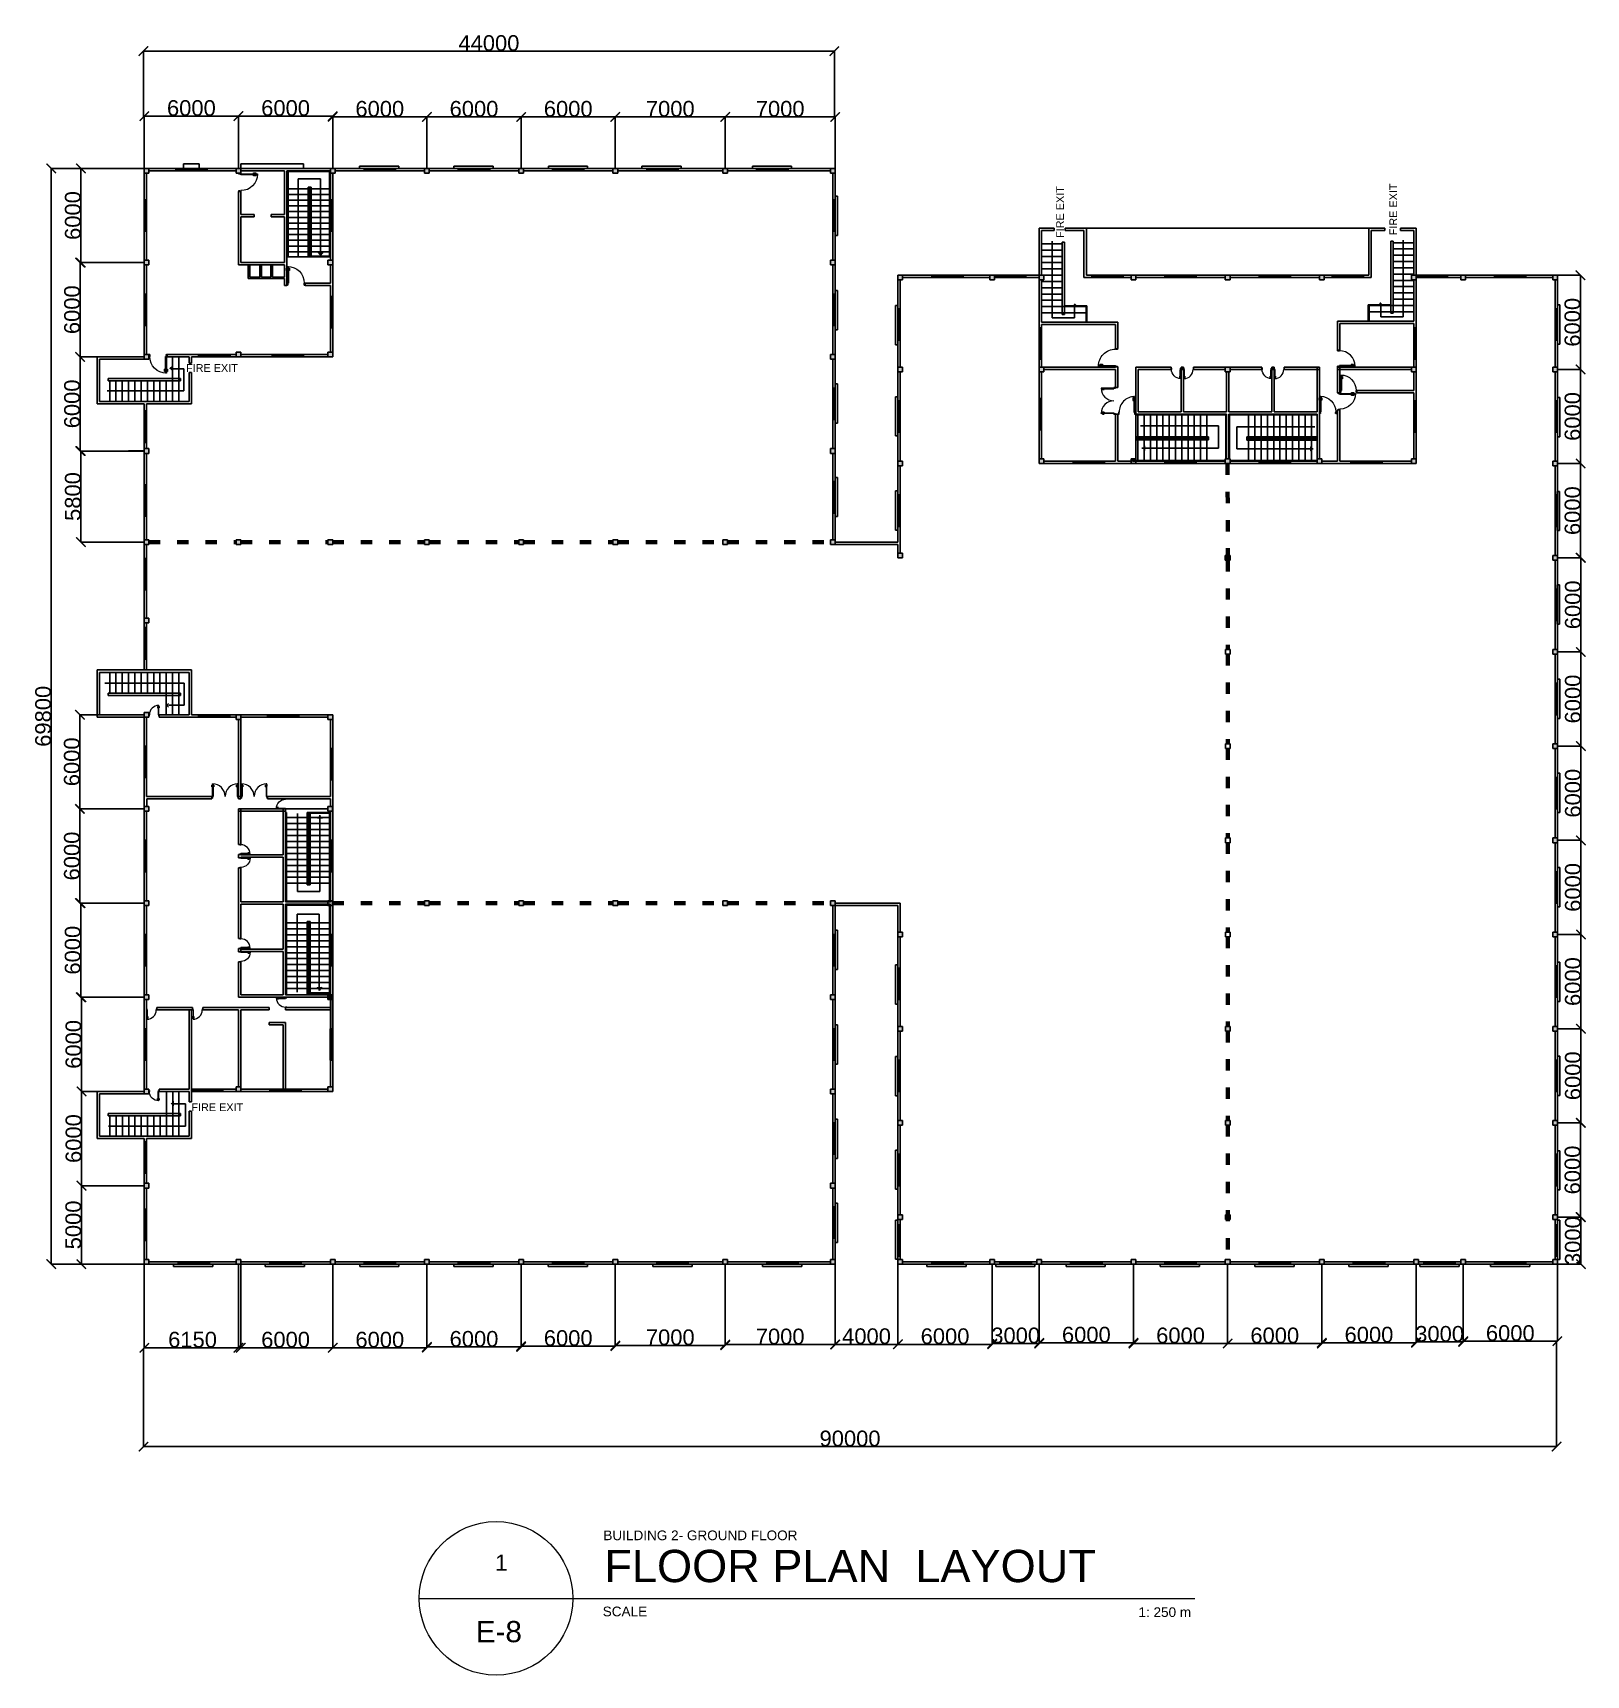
# Model space of a CAD drawing. Header units: millimetres. Extents: x 3339 to 2017737, y 4955 to 2748989.
# Drawn here: x 987445 to 1086373, y 1636482 to 1741099 of the extents above; entities that cross this region are included whole.
import ezdxf

# ---------------------------------------------------------------- set-up
doc = ezdxf.new("R2010")
doc.units = ezdxf.units.MM
doc.header["$LTSCALE"] = 30
doc.linetypes.add('ACAD_ISO03W100', pattern=[30, 12, -18])
for name, color, linetype, lineweight in [('A-DETL-GENF', 92, 'Continuous', 13), ('A-DOOR', 31, 'Continuous', 13), ('MACH BLOCK', 41, 'Continuous', 5), ('T-WAL', 4, 'Continuous', 5), ('TEXT MACHLAYOUT', 255, 'Continuous', 5)]:
    doc.layers.add(name, color=color, linetype=linetype, lineweight=lineweight)
doc.styles.get("Standard").update_dxf_attribs({"font": 'arial.ttf'})
doc.dimstyles.new('ISO-25', dxfattribs={"dimtxt": 1000, "dimasz": 600, "dimexe": 1.25, "dimexo": 0.625, "dimtad": 1, "dimtxsty": 'Standard', "dimblk": 'ARCHTICK', "dimcen": 2.5, "dimclrd": 4, "dimadec": 0, "dimazin": 0, "dimtfac": 1, "dimtmove": 0, "dimatfit": 3, "dimfxl": 1, "dimarcsym": 0})
pattern_1 = [(0, (853779.603, 1616602.153), (0, 6.985), [5.08, -1.905]), (90, (853779.603, 1616602.153), (-6.985, 4e-16), [5.08, -1.905])]

msp = doc.modelspace()

# ---------------------------------------------------------------- texts
for p in [(1074333.962, 1728202.153), (1053113.962, 1728032.153)]:
    msp.add_text('FIRE EXIT', height=494.3593, rotation=90).set_placement(p)
for p in [(997199.603, 1719502.153), (997541.166, 1672412.224)]:
    msp.add_text('FIRE EXIT', height=494.3593).set_placement(p)
at = {"layer": 'TEXT MACHLAYOUT', "attachment_point": 1}
for s, width, gutter_width, heights, insert, char_height in [('BUILDING 2- GROUND FLOOR', 13243.68174, 3086.648, [0], (1023781.5, 1645696.424), 617.32954), ('1', 2882.53405, 3086.648, [0], (1016882.59, 1644166.439), 1028.883), ('FLOOR PLAN  LAYOUT', 34622.34682, 10288.826, [9272.543], (1023842.012, 1644464.003), 2057.76512), ('SCALE', 2737.46449, 3086.648, [0], (1023740.145, 1640848.522), 617.3295), ('\\pxi-3,l4,t4;1: 250 m', 5111.62268, 3086.648, [0], (1057242.704, 1640804.32), 617.32954), ('E-8', 3700.21277, 3086.648, [0], (1015651.587, 1639931.842), 1352.3058)]:
    msp.add_mtext_dynamic_manual_height_columns(s, width=width, gutter_width=gutter_width, heights=heights, dxfattribs=dict(at, insert=insert, char_height=char_height))

# ---------------------------------------------------------------- blocks, each defined once
blk = doc.blocks.new('D4')
at = {"layer": 'A-DETL-GENF'}
for p, q in [((-1072, -29), (-1072, -112)), ((-1052, -29), (-1072, -29)), ((-1060, -41), (-1072, -30)), ((-1072, -112), (-1060, -112)), ((-1059, -112), (-1072, -112)), ((-1072, -112), (-1072, -150)), ((-1072, -150), (-1059, -150)), ((-1060, -112), (-1060, -41)), ((-1060, -41), (-1052, -41)), ((-1059, -150), (-1059, -112)), ((-1059, -115), (-1059, -147)), ((-1027, -115), (-1059, -115)), ((-1059, -147), (-1027, -147)), ((-1052, -41), (-1052, -29)), ((-1021, -74), (-1027, -80)), ((-1027, -80), (-1027, -182)), ((-1027, -147), (-1027, -115)), ((-1027, -182), (-1021, -188)), ((-1021, -188), (-1021, -74)), ((-974, -80), (-981, -74)), ((-981, -74), (-981, -188)), ((-981, -188), (-974, -182)), ((-974, -182), (-974, -80)), ((-943, -115), (-974, -115)), ((-974, -115), (-974, -147)), ((-974, -147), (-943, -147)), ((-930, -29), (-949, -29)), ((-949, -29), (-949, -41)), ((-949, -41), (-941, -41)), ((-943, -112), (-943, -150)), ((-930, -112), (-943, -112)), ((-943, -147), (-943, -115)), ((-943, -150), (-930, -150)), ((-941, -41), (-930, -30)), ((-941, -41), (-941, -112)), ((-941, -112), (-930, -112)), ((-930, -112), (-930, -29)), ((-930, -150), (-930, -112))]:
    blk.add_line(p, q, dxfattribs=at)
at = {"layer": 'A-DOOR', "lineweight": 18}
for p, q in [((-1059, 683), (-1024, 683)), ((-1014, 683), (-1059, 683)), ((-1059, 683), (-1059, 583)), ((-1059, 583), (-1024, 583)), ((-1024, 583), (-1024, 626)), ((-1024, 626), (-1014, 626)), ((-981, 583), (-1021, 583)), ((-1021, 583), (-1021, -231)), ((-1014, 626), (-1014, 683)), ((-981, -231), (-981, 583)), ((-169, 683), (-214, 683)), ((-214, 683), (-214, 626)), ((-214, 626), (-204, 626)), ((-204, 683), (-169, 683)), ((-204, 626), (-204, 583)), ((-204, 583), (-169, 583)), ((-169, 583), (-169, 683)), ((-1021, -231), (-981, -231))]:
    blk.add_line(p, q, dxfattribs=at)
at = {"layer": 'A-DOOR'}
blk.add_arc((-1021, 583), 814, 270, 0, dxfattribs=at)
blk = doc.blocks.new('_ArchTick')
at = {"color": 0, "linetype": 'ByBlock', "const_width": 0.15}
blk.add_lwpolyline([(-0.5, -0.5), (0.5, 0.5)], dxfattribs=at)
blk = doc.blocks.new('*D247')
at = {"color": 0, "lineweight": -2, "transparency": 16777216}
for p, q in [((994541, 1732462), (988611, 1732462)), ((994541, 1662662), (988611, 1662662))]:
    blk.add_line(p, q, dxfattribs=at)
at = {"color": 4, "lineweight": -2, "transparency": 16777216}
blk.add_line((988612, 1732462), (988612, 1662662), dxfattribs=at)
at = {"layer": 'Defpoints', "color": 0, "transparency": 16777216}
for p in [(994541, 1732462), (988612, 1662662), (994541, 1662662)]:
    blk.add_point(p, dxfattribs=at)
at = {"color": 4, "lineweight": -2, "transparency": 16777216, "xscale": 600, "yscale": 600, "zscale": 600}
for p, rotation in [((988612, 1732462), 90), ((988612, 1662662), 270)]:
    blk.add_blockref('_ArchTick', p, dxfattribs=dict(at, rotation=rotation))
at = {"color": 0, "transparency": 16777216, "insert": (988101, 1697562), "char_height": 1000, "attachment_point": 5, "rotation": 90}
blk.add_mtext('69800', dxfattribs=at)
blk = doc.blocks.new('*D248')
at = {"color": 0, "lineweight": -2, "transparency": 16777216}
for p, q in [((993541, 1714462), (990504, 1714462)), ((993541, 1708662), (990504, 1708662))]:
    blk.add_line(p, q, dxfattribs=at)
at = {"color": 4, "lineweight": -2, "transparency": 16777216}
blk.add_line((990505, 1714462), (990505, 1708662), dxfattribs=at)
at = {"layer": 'Defpoints', "color": 0, "transparency": 16777216}
for p in [(993541, 1714462), (990505, 1708662), (993541, 1708662)]:
    blk.add_point(p, dxfattribs=at)
at = {"color": 4, "lineweight": -2, "transparency": 16777216, "xscale": 600, "yscale": 600, "zscale": 600}
for p, rotation in [((990505, 1714462), 90), ((990505, 1708662), 270)]:
    blk.add_blockref('_ArchTick', p, dxfattribs=dict(at, rotation=rotation))
at = {"color": 0, "transparency": 16777216, "insert": (989994, 1711562), "char_height": 1000, "attachment_point": 5, "rotation": 90}
blk.add_mtext('5800', dxfattribs=at)
blk = doc.blocks.new('*D249')
at = {"color": 0, "lineweight": -2, "transparency": 16777216}
for p, q in [((994541, 1720462), (990454, 1720462)), ((994541, 1714462), (990454, 1714462))]:
    blk.add_line(p, q, dxfattribs=at)
at = {"color": 4, "lineweight": -2, "transparency": 16777216}
blk.add_line((990455, 1720462), (990455, 1714462), dxfattribs=at)
at = {"layer": 'Defpoints', "color": 0, "transparency": 16777216}
for p in [(994541, 1720462), (990455, 1714462), (994541, 1714462)]:
    blk.add_point(p, dxfattribs=at)
at = {"color": 4, "lineweight": -2, "transparency": 16777216, "xscale": 600, "yscale": 600, "zscale": 600}
for p, rotation in [((990455, 1720462), 90), ((990455, 1714462), 270)]:
    blk.add_blockref('_ArchTick', p, dxfattribs=dict(at, rotation=rotation))
at = {"color": 0, "transparency": 16777216, "insert": (989944, 1717462), "char_height": 1000, "attachment_point": 5, "rotation": 90}
blk.add_mtext('6000', dxfattribs=at)
blk = doc.blocks.new('*D250')
at = {"color": 0, "lineweight": -2, "transparency": 16777216}
for p, q in [((993541, 1726462), (990454, 1726462)), ((993541, 1720462), (990454, 1720462))]:
    blk.add_line(p, q, dxfattribs=at)
at = {"color": 4, "lineweight": -2, "transparency": 16777216}
blk.add_line((990455, 1726462), (990455, 1720462), dxfattribs=at)
at = {"layer": 'Defpoints', "color": 0, "transparency": 16777216}
for p in [(993541, 1726462), (990455, 1720462), (993541, 1720462)]:
    blk.add_point(p, dxfattribs=at)
at = {"color": 4, "lineweight": -2, "transparency": 16777216, "xscale": 600, "yscale": 600, "zscale": 600}
for p, rotation in [((990455, 1726462), 90), ((990455, 1720462), 270)]:
    blk.add_blockref('_ArchTick', p, dxfattribs=dict(at, rotation=rotation))
at = {"color": 0, "transparency": 16777216, "insert": (989944, 1723462), "char_height": 1000, "attachment_point": 5, "rotation": 90}
blk.add_mtext('6000', dxfattribs=at)
blk = doc.blocks.new('*D251')
at = {"color": 0, "lineweight": -2, "transparency": 16777216}
for p, q in [((994541, 1732462), (990504, 1732462)), ((994541, 1726462), (990504, 1726462))]:
    blk.add_line(p, q, dxfattribs=at)
at = {"color": 4, "lineweight": -2, "transparency": 16777216}
blk.add_line((990505, 1732462), (990505, 1726462), dxfattribs=at)
at = {"layer": 'Defpoints', "color": 0, "transparency": 16777216}
for p in [(994541, 1732462), (990505, 1726462), (994541, 1726462)]:
    blk.add_point(p, dxfattribs=at)
at = {"color": 4, "lineweight": -2, "transparency": 16777216, "xscale": 600, "yscale": 600, "zscale": 600}
for p, rotation in [((990505, 1732462), 90), ((990505, 1726462), 270)]:
    blk.add_blockref('_ArchTick', p, dxfattribs=dict(at, rotation=rotation))
at = {"color": 0, "transparency": 16777216, "insert": (989994, 1729462), "char_height": 1000, "attachment_point": 5, "rotation": 90}
blk.add_mtext('6000', dxfattribs=at)
blk = doc.blocks.new('*D252')
at = {"color": 0, "lineweight": -2, "transparency": 16777216}
for p, q in [((994541, 1732463), (994541, 1735794)), ((1000541, 1732463), (1000541, 1735794))]:
    blk.add_line(p, q, dxfattribs=at)
at = {"color": 4, "lineweight": -2, "transparency": 16777216}
blk.add_line((994541, 1735793), (1000541, 1735793), dxfattribs=at)
at = {"layer": 'Defpoints', "color": 0, "transparency": 16777216}
for p in [(1000541, 1735793), (994541, 1732462), (1000541, 1732462)]:
    blk.add_point(p, dxfattribs=at)
at = {"color": 4, "lineweight": -2, "transparency": 16777216, "xscale": 600, "yscale": 600, "zscale": 600, "rotation": 180}
blk.add_blockref('_ArchTick', (994541, 1735793), dxfattribs=at)
at = {"color": 4, "lineweight": -2, "transparency": 16777216, "xscale": 600, "yscale": 600, "zscale": 600}
blk.add_blockref('_ArchTick', (1000541, 1735793), dxfattribs=at)
at = {"color": 0, "transparency": 16777216, "insert": (997541, 1736304), "char_height": 1000, "attachment_point": 5}
blk.add_mtext('6000', dxfattribs=at)
blk = doc.blocks.new('*D253')
at = {"color": 0, "lineweight": -2, "transparency": 16777216}
for p, q in [((1000541, 1733159), (1000541, 1735794)), ((1006541, 1733159), (1006541, 1735794))]:
    blk.add_line(p, q, dxfattribs=at)
at = {"color": 4, "lineweight": -2, "transparency": 16777216}
blk.add_line((1006541, 1735793), (1000541, 1735793), dxfattribs=at)
at = {"layer": 'Defpoints', "color": 0, "transparency": 16777216}
for p in [(1000541, 1735793), (1000541, 1733158), (1006541, 1733158)]:
    blk.add_point(p, dxfattribs=at)
at = {"color": 4, "lineweight": -2, "transparency": 16777216, "xscale": 600, "yscale": 600, "zscale": 600, "rotation": 180}
blk.add_blockref('_ArchTick', (1000541, 1735793), dxfattribs=at)
at = {"color": 4, "lineweight": -2, "transparency": 16777216, "xscale": 600, "yscale": 600, "zscale": 600}
blk.add_blockref('_ArchTick', (1006541, 1735793), dxfattribs=at)
at = {"color": 0, "transparency": 16777216, "insert": (1003541, 1736304), "char_height": 1000, "attachment_point": 5}
blk.add_mtext('6000', dxfattribs=at)
blk = doc.blocks.new('*D254')
at = {"color": 0, "lineweight": -2, "transparency": 16777216}
for p, q in [((1006541, 1733159), (1006541, 1735744)), ((1012541, 1733159), (1012541, 1735744))]:
    blk.add_line(p, q, dxfattribs=at)
at = {"color": 4, "lineweight": -2, "transparency": 16777216}
blk.add_line((1012541, 1735743), (1006541, 1735743), dxfattribs=at)
at = {"layer": 'Defpoints', "color": 0, "transparency": 16777216}
for p in [(1006541, 1735743), (1006541, 1733158), (1012541, 1733158)]:
    blk.add_point(p, dxfattribs=at)
at = {"color": 4, "lineweight": -2, "transparency": 16777216, "xscale": 600, "yscale": 600, "zscale": 600, "rotation": 180}
blk.add_blockref('_ArchTick', (1006541, 1735743), dxfattribs=at)
at = {"color": 4, "lineweight": -2, "transparency": 16777216, "xscale": 600, "yscale": 600, "zscale": 600}
blk.add_blockref('_ArchTick', (1012541, 1735743), dxfattribs=at)
at = {"color": 0, "transparency": 16777216, "insert": (1009541, 1736254), "char_height": 1000, "attachment_point": 5}
blk.add_mtext('6000', dxfattribs=at)
blk = doc.blocks.new('*D255')
at = {"color": 0, "lineweight": -2, "transparency": 16777216}
for p, q in [((1012541, 1733159), (1012541, 1735744)), ((1018541, 1733159), (1018541, 1735744))]:
    blk.add_line(p, q, dxfattribs=at)
at = {"color": 4, "lineweight": -2, "transparency": 16777216}
blk.add_line((1018541, 1735743), (1012541, 1735743), dxfattribs=at)
at = {"layer": 'Defpoints', "color": 0, "transparency": 16777216}
for p in [(1012541, 1735743), (1012541, 1733158), (1018541, 1733158)]:
    blk.add_point(p, dxfattribs=at)
at = {"color": 4, "lineweight": -2, "transparency": 16777216, "xscale": 600, "yscale": 600, "zscale": 600, "rotation": 180}
blk.add_blockref('_ArchTick', (1012541, 1735743), dxfattribs=at)
at = {"color": 4, "lineweight": -2, "transparency": 16777216, "xscale": 600, "yscale": 600, "zscale": 600}
blk.add_blockref('_ArchTick', (1018541, 1735743), dxfattribs=at)
at = {"color": 0, "transparency": 16777216, "insert": (1015541, 1736254), "char_height": 1000, "attachment_point": 5}
blk.add_mtext('6000', dxfattribs=at)
blk = doc.blocks.new('*D256')
at = {"color": 0, "lineweight": -2, "transparency": 16777216}
for p, q in [((1018541, 1733159), (1018541, 1735745)), ((1024541, 1733159), (1024541, 1735745))]:
    blk.add_line(p, q, dxfattribs=at)
at = {"color": 4, "lineweight": -2, "transparency": 16777216}
blk.add_line((1024541, 1735744), (1018541, 1735744), dxfattribs=at)
at = {"layer": 'Defpoints', "color": 0, "transparency": 16777216}
for p in [(1018541, 1735744), (1018541, 1733158), (1024541, 1733158)]:
    blk.add_point(p, dxfattribs=at)
at = {"color": 4, "lineweight": -2, "transparency": 16777216, "xscale": 600, "yscale": 600, "zscale": 600, "rotation": 180}
blk.add_blockref('_ArchTick', (1018541, 1735744), dxfattribs=at)
at = {"color": 4, "lineweight": -2, "transparency": 16777216, "xscale": 600, "yscale": 600, "zscale": 600}
blk.add_blockref('_ArchTick', (1024541, 1735744), dxfattribs=at)
at = {"color": 0, "transparency": 16777216, "insert": (1021541, 1736255), "char_height": 1000, "attachment_point": 5}
blk.add_mtext('6000', dxfattribs=at)
blk = doc.blocks.new('*D257')
at = {"color": 0, "lineweight": -2, "transparency": 16777216}
for p, q in [((1024541, 1733159), (1024541, 1735745)), ((1031541, 1733159), (1031541, 1735745))]:
    blk.add_line(p, q, dxfattribs=at)
at = {"color": 4, "lineweight": -2, "transparency": 16777216}
blk.add_line((1031541, 1735744), (1024541, 1735744), dxfattribs=at)
at = {"layer": 'Defpoints', "color": 0, "transparency": 16777216}
for p in [(1024541, 1735744), (1024541, 1733158), (1031541, 1733158)]:
    blk.add_point(p, dxfattribs=at)
at = {"color": 4, "lineweight": -2, "transparency": 16777216, "xscale": 600, "yscale": 600, "zscale": 600, "rotation": 180}
blk.add_blockref('_ArchTick', (1024541, 1735744), dxfattribs=at)
at = {"color": 4, "lineweight": -2, "transparency": 16777216, "xscale": 600, "yscale": 600, "zscale": 600}
blk.add_blockref('_ArchTick', (1031541, 1735744), dxfattribs=at)
at = {"color": 0, "transparency": 16777216, "insert": (1028041, 1736255), "char_height": 1000, "attachment_point": 5}
blk.add_mtext('7000', dxfattribs=at)
blk = doc.blocks.new('*D258')
at = {"color": 0, "lineweight": -2, "transparency": 16777216}
for p, q in [((1031541, 1732463), (1031541, 1735745)), ((1038541, 1732463), (1038541, 1735745))]:
    blk.add_line(p, q, dxfattribs=at)
at = {"color": 4, "lineweight": -2, "transparency": 16777216}
blk.add_line((1038541, 1735744), (1031541, 1735744), dxfattribs=at)
at = {"layer": 'Defpoints', "color": 0, "transparency": 16777216}
for p in [(1031541, 1735744), (1031541, 1732462), (1038541, 1732462)]:
    blk.add_point(p, dxfattribs=at)
at = {"color": 4, "lineweight": -2, "transparency": 16777216, "xscale": 600, "yscale": 600, "zscale": 600, "rotation": 180}
blk.add_blockref('_ArchTick', (1031541, 1735744), dxfattribs=at)
at = {"color": 4, "lineweight": -2, "transparency": 16777216, "xscale": 600, "yscale": 600, "zscale": 600}
blk.add_blockref('_ArchTick', (1038541, 1735744), dxfattribs=at)
at = {"color": 0, "transparency": 16777216, "insert": (1035041, 1736255), "char_height": 1000, "attachment_point": 5}
blk.add_mtext('7000', dxfattribs=at)
blk = doc.blocks.new('*D232')
at = {"color": 0, "lineweight": -2, "transparency": 16777216}
for p, q in [((994491, 1735743), (994491, 1739933)), ((1038491, 1735694), (1038491, 1739933))]:
    blk.add_line(p, q, dxfattribs=at)
at = {"color": 4, "lineweight": -2, "transparency": 16777216}
blk.add_line((994491, 1739932), (1038491, 1739932), dxfattribs=at)
at = {"layer": 'Defpoints', "color": 0, "transparency": 16777216}
for p in [(1038491, 1739932), (994491, 1735743), (1038491, 1735694)]:
    blk.add_point(p, dxfattribs=at)
at = {"color": 4, "lineweight": -2, "transparency": 16777216, "xscale": 600, "yscale": 600, "zscale": 600, "rotation": 180}
blk.add_blockref('_ArchTick', (994491, 1739932), dxfattribs=at)
at = {"color": 4, "lineweight": -2, "transparency": 16777216, "xscale": 600, "yscale": 600, "zscale": 600}
blk.add_blockref('_ArchTick', (1038491, 1739932), dxfattribs=at)
at = {"color": 0, "transparency": 16777216, "insert": (1016491, 1740443), "char_height": 1000, "attachment_point": 5}
blk.add_mtext('44000', dxfattribs=at)
blk = doc.blocks.new('*D259')
at = {"color": 0, "lineweight": -2, "transparency": 16777216}
for p, q in [((994541, 1662662), (994541, 1657336)), ((1000691, 1662812), (1000691, 1657336))]:
    blk.add_line(p, q, dxfattribs=at)
at = {"color": 4, "lineweight": -2, "transparency": 16777216}
blk.add_line((994541, 1657337), (1000691, 1657337), dxfattribs=at)
at = {"layer": 'Defpoints', "color": 0, "transparency": 16777216}
for p in [(994541, 1662662), (1000691, 1662812), (1000691, 1657337)]:
    blk.add_point(p, dxfattribs=at)
at = {"color": 4, "lineweight": -2, "transparency": 16777216, "xscale": 600, "yscale": 600, "zscale": 600, "rotation": 180}
blk.add_blockref('_ArchTick', (994541, 1657337), dxfattribs=at)
at = {"color": 4, "lineweight": -2, "transparency": 16777216, "xscale": 600, "yscale": 600, "zscale": 600}
blk.add_blockref('_ArchTick', (1000691, 1657337), dxfattribs=at)
at = {"color": 0, "transparency": 16777216, "insert": (997616, 1657848), "char_height": 1000, "attachment_point": 5}
blk.add_mtext('6150', dxfattribs=at)
blk = doc.blocks.new('*D260')
at = {"color": 0, "lineweight": -2, "transparency": 16777216}
for p, q in [((1000541, 1661662), (1000541, 1657336)), ((1006541, 1661662), (1006541, 1657336))]:
    blk.add_line(p, q, dxfattribs=at)
at = {"color": 4, "lineweight": -2, "transparency": 16777216}
blk.add_line((1006541, 1657337), (1000541, 1657337), dxfattribs=at)
at = {"layer": 'Defpoints', "color": 0, "transparency": 16777216}
for p in [(1000541, 1661662), (1006541, 1661662), (1000541, 1657337)]:
    blk.add_point(p, dxfattribs=at)
at = {"color": 4, "lineweight": -2, "transparency": 16777216, "xscale": 600, "yscale": 600, "zscale": 600, "rotation": 180}
blk.add_blockref('_ArchTick', (1000541, 1657337), dxfattribs=at)
at = {"color": 4, "lineweight": -2, "transparency": 16777216, "xscale": 600, "yscale": 600, "zscale": 600}
blk.add_blockref('_ArchTick', (1006541, 1657337), dxfattribs=at)
at = {"color": 0, "transparency": 16777216, "insert": (1003541, 1657848), "char_height": 1000, "attachment_point": 5}
blk.add_mtext('6000', dxfattribs=at)
blk = doc.blocks.new('*D261')
at = {"color": 0, "lineweight": -2, "transparency": 16777216}
for p, q in [((1006541, 1661662), (1006541, 1657336)), ((1012541, 1661662), (1012541, 1657336))]:
    blk.add_line(p, q, dxfattribs=at)
at = {"color": 4, "lineweight": -2, "transparency": 16777216}
blk.add_line((1012541, 1657337), (1006541, 1657337), dxfattribs=at)
at = {"layer": 'Defpoints', "color": 0, "transparency": 16777216}
for p in [(1006541, 1661662), (1012541, 1661662), (1006541, 1657337)]:
    blk.add_point(p, dxfattribs=at)
at = {"color": 4, "lineweight": -2, "transparency": 16777216, "xscale": 600, "yscale": 600, "zscale": 600, "rotation": 180}
blk.add_blockref('_ArchTick', (1006541, 1657337), dxfattribs=at)
at = {"color": 4, "lineweight": -2, "transparency": 16777216, "xscale": 600, "yscale": 600, "zscale": 600}
blk.add_blockref('_ArchTick', (1012541, 1657337), dxfattribs=at)
at = {"color": 0, "transparency": 16777216, "insert": (1009541, 1657848), "char_height": 1000, "attachment_point": 5}
blk.add_mtext('6000', dxfattribs=at)
blk = doc.blocks.new('*D262')
at = {"color": 0, "lineweight": -2, "transparency": 16777216}
for p, q in [((1012541, 1661662), (1012541, 1657386)), ((1018541, 1661662), (1018541, 1657386))]:
    blk.add_line(p, q, dxfattribs=at)
at = {"color": 4, "lineweight": -2, "transparency": 16777216}
blk.add_line((1018541, 1657387), (1012541, 1657387), dxfattribs=at)
at = {"layer": 'Defpoints', "color": 0, "transparency": 16777216}
for p in [(1012541, 1661662), (1018541, 1661662), (1012541, 1657387)]:
    blk.add_point(p, dxfattribs=at)
at = {"color": 4, "lineweight": -2, "transparency": 16777216, "xscale": 600, "yscale": 600, "zscale": 600, "rotation": 180}
blk.add_blockref('_ArchTick', (1012541, 1657387), dxfattribs=at)
at = {"color": 4, "lineweight": -2, "transparency": 16777216, "xscale": 600, "yscale": 600, "zscale": 600}
blk.add_blockref('_ArchTick', (1018541, 1657387), dxfattribs=at)
at = {"color": 0, "transparency": 16777216, "insert": (1015541, 1657898), "char_height": 1000, "attachment_point": 5}
blk.add_mtext('6000', dxfattribs=at)
blk = doc.blocks.new('*D263')
at = {"color": 0, "lineweight": -2, "transparency": 16777216}
for p, q in [((1018541, 1661662), (1018541, 1657436)), ((1024541, 1661662), (1024541, 1657436))]:
    blk.add_line(p, q, dxfattribs=at)
at = {"color": 4, "lineweight": -2, "transparency": 16777216}
blk.add_line((1024541, 1657437), (1018541, 1657437), dxfattribs=at)
at = {"layer": 'Defpoints', "color": 0, "transparency": 16777216}
for p in [(1018541, 1661662), (1024541, 1661662), (1018541, 1657437)]:
    blk.add_point(p, dxfattribs=at)
at = {"color": 4, "lineweight": -2, "transparency": 16777216, "xscale": 600, "yscale": 600, "zscale": 600, "rotation": 180}
blk.add_blockref('_ArchTick', (1018541, 1657437), dxfattribs=at)
at = {"color": 4, "lineweight": -2, "transparency": 16777216, "xscale": 600, "yscale": 600, "zscale": 600}
blk.add_blockref('_ArchTick', (1024541, 1657437), dxfattribs=at)
at = {"color": 0, "transparency": 16777216, "insert": (1021541, 1657948), "char_height": 1000, "attachment_point": 5}
blk.add_mtext('6000', dxfattribs=at)
blk = doc.blocks.new('*D264')
at = {"color": 0, "lineweight": -2, "transparency": 16777216}
for p, q in [((1024541, 1661662), (1024541, 1657486)), ((1031541, 1661662), (1031541, 1657486))]:
    blk.add_line(p, q, dxfattribs=at)
at = {"color": 4, "lineweight": -2, "transparency": 16777216}
blk.add_line((1031541, 1657487), (1024541, 1657487), dxfattribs=at)
at = {"layer": 'Defpoints', "color": 0, "transparency": 16777216}
for p in [(1024541, 1661662), (1031541, 1661662), (1024541, 1657487)]:
    blk.add_point(p, dxfattribs=at)
at = {"color": 4, "lineweight": -2, "transparency": 16777216, "xscale": 600, "yscale": 600, "zscale": 600, "rotation": 180}
blk.add_blockref('_ArchTick', (1024541, 1657487), dxfattribs=at)
at = {"color": 4, "lineweight": -2, "transparency": 16777216, "xscale": 600, "yscale": 600, "zscale": 600}
blk.add_blockref('_ArchTick', (1031541, 1657487), dxfattribs=at)
at = {"color": 0, "transparency": 16777216, "insert": (1028041, 1657998), "char_height": 1000, "attachment_point": 5}
blk.add_mtext('7000', dxfattribs=at)
blk = doc.blocks.new('*D265')
at = {"color": 0, "lineweight": -2, "transparency": 16777216}
for p, q in [((1031541, 1662662), (1031541, 1657536)), ((1038541, 1662662), (1038541, 1657536))]:
    blk.add_line(p, q, dxfattribs=at)
at = {"color": 4, "lineweight": -2, "transparency": 16777216}
blk.add_line((1038541, 1657537), (1031541, 1657537), dxfattribs=at)
at = {"layer": 'Defpoints', "color": 0, "transparency": 16777216}
for p in [(1031541, 1662662), (1038541, 1662662), (1031541, 1657537)]:
    blk.add_point(p, dxfattribs=at)
at = {"color": 4, "lineweight": -2, "transparency": 16777216, "xscale": 600, "yscale": 600, "zscale": 600, "rotation": 180}
blk.add_blockref('_ArchTick', (1031541, 1657537), dxfattribs=at)
at = {"color": 4, "lineweight": -2, "transparency": 16777216, "xscale": 600, "yscale": 600, "zscale": 600}
blk.add_blockref('_ArchTick', (1038541, 1657537), dxfattribs=at)
at = {"color": 0, "transparency": 16777216, "insert": (1035041, 1658048), "char_height": 1000, "attachment_point": 5}
blk.add_mtext('7000', dxfattribs=at)
blk = doc.blocks.new('*D266')
at = {"color": 0, "lineweight": -2, "transparency": 16777216}
for p, q in [((1038541, 1662662), (1038541, 1657554)), ((1042541, 1662662), (1042541, 1657554))]:
    blk.add_line(p, q, dxfattribs=at)
at = {"color": 4, "lineweight": -2, "transparency": 16777216}
blk.add_line((1038541, 1657555), (1042541, 1657555), dxfattribs=at)
at = {"layer": 'Defpoints', "color": 0, "transparency": 16777216}
for p in [(1038541, 1662662), (1042541, 1662662), (1042541, 1657555)]:
    blk.add_point(p, dxfattribs=at)
at = {"color": 4, "lineweight": -2, "transparency": 16777216, "xscale": 600, "yscale": 600, "zscale": 600, "rotation": 180}
blk.add_blockref('_ArchTick', (1038541, 1657555), dxfattribs=at)
at = {"color": 4, "lineweight": -2, "transparency": 16777216, "xscale": 600, "yscale": 600, "zscale": 600}
blk.add_blockref('_ArchTick', (1042541, 1657555), dxfattribs=at)
at = {"color": 0, "transparency": 16777216, "insert": (1040541, 1658066), "char_height": 1000, "attachment_point": 5}
blk.add_mtext('4000', dxfattribs=at)
blk = doc.blocks.new('*D267')
at = {"color": 0, "lineweight": -2, "transparency": 16777216}
for p, q in [((1042541, 1661662), (1042541, 1657554)), ((1048541, 1661662), (1048541, 1657554))]:
    blk.add_line(p, q, dxfattribs=at)
at = {"color": 4, "lineweight": -2, "transparency": 16777216}
blk.add_line((1042541, 1657555), (1048541, 1657555), dxfattribs=at)
at = {"layer": 'Defpoints', "color": 0, "transparency": 16777216}
for p in [(1042541, 1661662), (1048541, 1661662), (1048541, 1657555)]:
    blk.add_point(p, dxfattribs=at)
at = {"color": 4, "lineweight": -2, "transparency": 16777216, "xscale": 600, "yscale": 600, "zscale": 600, "rotation": 180}
blk.add_blockref('_ArchTick', (1042541, 1657555), dxfattribs=at)
at = {"color": 4, "lineweight": -2, "transparency": 16777216, "xscale": 600, "yscale": 600, "zscale": 600}
blk.add_blockref('_ArchTick', (1048541, 1657555), dxfattribs=at)
at = {"color": 0, "transparency": 16777216, "insert": (1045541, 1658066), "char_height": 1000, "attachment_point": 5}
blk.add_mtext('6000', dxfattribs=at)
blk = doc.blocks.new('*D268')
at = {"color": 0, "lineweight": -2, "transparency": 16777216}
for p, q in [((1048541, 1661662), (1048541, 1657604)), ((1051541, 1661662), (1051541, 1657604))]:
    blk.add_line(p, q, dxfattribs=at)
at = {"color": 4, "lineweight": -2, "transparency": 16777216}
blk.add_line((1051541, 1657605), (1048541, 1657605), dxfattribs=at)
at = {"layer": 'Defpoints', "color": 0, "transparency": 16777216}
for p in [(1048541, 1661662), (1051541, 1661662), (1048541, 1657605)]:
    blk.add_point(p, dxfattribs=at)
at = {"color": 4, "lineweight": -2, "transparency": 16777216, "xscale": 600, "yscale": 600, "zscale": 600, "rotation": 180}
blk.add_blockref('_ArchTick', (1048541, 1657605), dxfattribs=at)
at = {"color": 4, "lineweight": -2, "transparency": 16777216, "xscale": 600, "yscale": 600, "zscale": 600}
blk.add_blockref('_ArchTick', (1051541, 1657605), dxfattribs=at)
at = {"color": 0, "transparency": 16777216, "insert": (1050041, 1658116), "char_height": 1000, "attachment_point": 5}
blk.add_mtext('3000', dxfattribs=at)
blk = doc.blocks.new('*D269')
at = {"color": 0, "lineweight": -2, "transparency": 16777216}
for p, q in [((1051541, 1661662), (1051541, 1657654)), ((1057541, 1661662), (1057541, 1657654))]:
    blk.add_line(p, q, dxfattribs=at)
at = {"color": 4, "lineweight": -2, "transparency": 16777216}
blk.add_line((1057541, 1657655), (1051541, 1657655), dxfattribs=at)
at = {"layer": 'Defpoints', "color": 0, "transparency": 16777216}
for p in [(1051541, 1661662), (1057541, 1661662), (1051541, 1657655)]:
    blk.add_point(p, dxfattribs=at)
at = {"color": 4, "lineweight": -2, "transparency": 16777216, "xscale": 600, "yscale": 600, "zscale": 600, "rotation": 180}
blk.add_blockref('_ArchTick', (1051541, 1657655), dxfattribs=at)
at = {"color": 4, "lineweight": -2, "transparency": 16777216, "xscale": 600, "yscale": 600, "zscale": 600}
blk.add_blockref('_ArchTick', (1057541, 1657655), dxfattribs=at)
at = {"color": 0, "transparency": 16777216, "insert": (1054541, 1658166), "char_height": 1000, "attachment_point": 5}
blk.add_mtext('6000', dxfattribs=at)
blk = doc.blocks.new('*D270')
at = {"color": 0, "lineweight": -2, "transparency": 16777216}
for p, q in [((1057541, 1661662), (1057541, 1657604)), ((1063541, 1661662), (1063541, 1657604))]:
    blk.add_line(p, q, dxfattribs=at)
at = {"color": 4, "lineweight": -2, "transparency": 16777216}
blk.add_line((1063541, 1657605), (1057541, 1657605), dxfattribs=at)
at = {"layer": 'Defpoints', "color": 0, "transparency": 16777216}
for p in [(1057541, 1661662), (1063541, 1661662), (1057541, 1657605)]:
    blk.add_point(p, dxfattribs=at)
at = {"color": 4, "lineweight": -2, "transparency": 16777216, "xscale": 600, "yscale": 600, "zscale": 600, "rotation": 180}
blk.add_blockref('_ArchTick', (1057541, 1657605), dxfattribs=at)
at = {"color": 4, "lineweight": -2, "transparency": 16777216, "xscale": 600, "yscale": 600, "zscale": 600}
blk.add_blockref('_ArchTick', (1063541, 1657605), dxfattribs=at)
at = {"color": 0, "transparency": 16777216, "insert": (1060541, 1658116), "char_height": 1000, "attachment_point": 5}
blk.add_mtext('6000', dxfattribs=at)
blk = doc.blocks.new('*D271')
at = {"color": 0, "lineweight": -2, "transparency": 16777216}
for p, q in [((1063541, 1661662), (1063541, 1657604)), ((1069541, 1661662), (1069541, 1657604))]:
    blk.add_line(p, q, dxfattribs=at)
at = {"color": 4, "lineweight": -2, "transparency": 16777216}
blk.add_line((1069541, 1657605), (1063541, 1657605), dxfattribs=at)
at = {"layer": 'Defpoints', "color": 0, "transparency": 16777216}
for p in [(1063541, 1661662), (1069541, 1661662), (1063541, 1657605)]:
    blk.add_point(p, dxfattribs=at)
at = {"color": 4, "lineweight": -2, "transparency": 16777216, "xscale": 600, "yscale": 600, "zscale": 600, "rotation": 180}
blk.add_blockref('_ArchTick', (1063541, 1657605), dxfattribs=at)
at = {"color": 4, "lineweight": -2, "transparency": 16777216, "xscale": 600, "yscale": 600, "zscale": 600}
blk.add_blockref('_ArchTick', (1069541, 1657605), dxfattribs=at)
at = {"color": 0, "transparency": 16777216, "insert": (1066541, 1658116), "char_height": 1000, "attachment_point": 5}
blk.add_mtext('6000', dxfattribs=at)
blk = doc.blocks.new('*D272')
at = {"color": 0, "lineweight": -2, "transparency": 16777216}
for p, q in [((1069541, 1661662), (1069541, 1657654)), ((1075541, 1661662), (1075541, 1657654))]:
    blk.add_line(p, q, dxfattribs=at)
at = {"color": 4, "lineweight": -2, "transparency": 16777216}
blk.add_line((1075541, 1657655), (1069541, 1657655), dxfattribs=at)
at = {"layer": 'Defpoints', "color": 0, "transparency": 16777216}
for p in [(1069541, 1661662), (1075541, 1661662), (1069541, 1657655)]:
    blk.add_point(p, dxfattribs=at)
at = {"color": 4, "lineweight": -2, "transparency": 16777216, "xscale": 600, "yscale": 600, "zscale": 600, "rotation": 180}
blk.add_blockref('_ArchTick', (1069541, 1657655), dxfattribs=at)
at = {"color": 4, "lineweight": -2, "transparency": 16777216, "xscale": 600, "yscale": 600, "zscale": 600}
blk.add_blockref('_ArchTick', (1075541, 1657655), dxfattribs=at)
at = {"color": 0, "transparency": 16777216, "insert": (1072541, 1658166), "char_height": 1000, "attachment_point": 5}
blk.add_mtext('6000', dxfattribs=at)
blk = doc.blocks.new('*D273')
at = {"color": 0, "lineweight": -2, "transparency": 16777216}
for p, q in [((1075541, 1661662), (1075541, 1657704)), ((1078541, 1661662), (1078541, 1657704))]:
    blk.add_line(p, q, dxfattribs=at)
at = {"color": 4, "lineweight": -2, "transparency": 16777216}
blk.add_line((1078541, 1657705), (1075541, 1657705), dxfattribs=at)
at = {"layer": 'Defpoints', "color": 0, "transparency": 16777216}
for p in [(1075541, 1661662), (1078541, 1661662), (1075541, 1657705)]:
    blk.add_point(p, dxfattribs=at)
at = {"color": 4, "lineweight": -2, "transparency": 16777216, "xscale": 600, "yscale": 600, "zscale": 600, "rotation": 180}
blk.add_blockref('_ArchTick', (1075541, 1657705), dxfattribs=at)
at = {"color": 4, "lineweight": -2, "transparency": 16777216, "xscale": 600, "yscale": 600, "zscale": 600}
blk.add_blockref('_ArchTick', (1078541, 1657705), dxfattribs=at)
at = {"color": 0, "transparency": 16777216, "insert": (1077041, 1658216), "char_height": 1000, "attachment_point": 5}
blk.add_mtext('3000', dxfattribs=at)
blk = doc.blocks.new('*D274')
at = {"color": 0, "lineweight": -2, "transparency": 16777216}
for p, q in [((1078541, 1661662), (1078541, 1657754)), ((1084541, 1661662), (1084541, 1657754))]:
    blk.add_line(p, q, dxfattribs=at)
at = {"color": 4, "lineweight": -2, "transparency": 16777216}
blk.add_line((1084541, 1657755), (1078541, 1657755), dxfattribs=at)
at = {"layer": 'Defpoints', "color": 0, "transparency": 16777216}
for p in [(1078541, 1661662), (1084541, 1661662), (1078541, 1657755)]:
    blk.add_point(p, dxfattribs=at)
at = {"color": 4, "lineweight": -2, "transparency": 16777216, "xscale": 600, "yscale": 600, "zscale": 600, "rotation": 180}
blk.add_blockref('_ArchTick', (1078541, 1657755), dxfattribs=at)
at = {"color": 4, "lineweight": -2, "transparency": 16777216, "xscale": 600, "yscale": 600, "zscale": 600}
blk.add_blockref('_ArchTick', (1084541, 1657755), dxfattribs=at)
at = {"color": 0, "transparency": 16777216, "insert": (1081541, 1658266), "char_height": 1000, "attachment_point": 5}
blk.add_mtext('6000', dxfattribs=at)
blk = doc.blocks.new('*D233')
at = {"color": 0, "lineweight": -2, "transparency": 16777216}
for p, q in [((994491, 1657287), (994491, 1651039)), ((1084491, 1657704), (1084491, 1651039))]:
    blk.add_line(p, q, dxfattribs=at)
at = {"color": 4, "lineweight": -2, "transparency": 16777216}
blk.add_line((994491, 1651041), (1084491, 1651041), dxfattribs=at)
at = {"layer": 'Defpoints', "color": 0, "transparency": 16777216}
for p in [(994491, 1657287), (1084491, 1657705), (1084491, 1651041)]:
    blk.add_point(p, dxfattribs=at)
at = {"color": 4, "lineweight": -2, "transparency": 16777216, "xscale": 600, "yscale": 600, "zscale": 600, "rotation": 180}
blk.add_blockref('_ArchTick', (994491, 1651041), dxfattribs=at)
at = {"color": 4, "lineweight": -2, "transparency": 16777216, "xscale": 600, "yscale": 600, "zscale": 600}
blk.add_blockref('_ArchTick', (1084491, 1651041), dxfattribs=at)
at = {"color": 0, "transparency": 16777216, "insert": (1039491, 1651552), "char_height": 1000, "attachment_point": 5}
blk.add_mtext('90000', dxfattribs=at)
blk = doc.blocks.new('*D275')
at = {"color": 0, "lineweight": -2, "transparency": 16777216}
for p, q in [((993541, 1697662), (990439, 1697662)), ((993541, 1691662), (990439, 1691662))]:
    blk.add_line(p, q, dxfattribs=at)
at = {"color": 4, "lineweight": -2, "transparency": 16777216}
blk.add_line((990441, 1691662), (990441, 1697662), dxfattribs=at)
at = {"layer": 'Defpoints', "color": 0, "transparency": 16777216}
for p in [(990441, 1697662), (993541, 1697662), (993541, 1691662)]:
    blk.add_point(p, dxfattribs=at)
at = {"color": 4, "lineweight": -2, "transparency": 16777216, "xscale": 600, "yscale": 600, "zscale": 600}
for p, rotation in [((990441, 1697662), 90), ((990441, 1691662), 270)]:
    blk.add_blockref('_ArchTick', p, dxfattribs=dict(at, rotation=rotation))
at = {"color": 0, "transparency": 16777216, "insert": (989929, 1694662), "char_height": 1000, "attachment_point": 5, "rotation": 90}
blk.add_mtext('6000', dxfattribs=at)
blk = doc.blocks.new('*D276')
at = {"color": 0, "lineweight": -2, "transparency": 16777216}
for p, q in [((993541, 1691662), (990443, 1691662)), ((993541, 1685662), (990443, 1685662))]:
    blk.add_line(p, q, dxfattribs=at)
at = {"color": 4, "lineweight": -2, "transparency": 16777216}
blk.add_line((990444, 1685662), (990444, 1691662), dxfattribs=at)
at = {"layer": 'Defpoints', "color": 0, "transparency": 16777216}
for p in [(990444, 1691662), (993541, 1691662), (993541, 1685662)]:
    blk.add_point(p, dxfattribs=at)
at = {"color": 4, "lineweight": -2, "transparency": 16777216, "xscale": 600, "yscale": 600, "zscale": 600}
for p, rotation in [((990444, 1691662), 90), ((990444, 1685662), 270)]:
    blk.add_blockref('_ArchTick', p, dxfattribs=dict(at, rotation=rotation))
at = {"color": 0, "transparency": 16777216, "insert": (989933, 1688662), "char_height": 1000, "attachment_point": 5, "rotation": 90}
blk.add_mtext('6000', dxfattribs=at)
blk = doc.blocks.new('*D277')
at = {"color": 0, "lineweight": -2, "transparency": 16777216}
for p, q in [((993541, 1685662), (990493, 1685662)), ((993541, 1679662), (990493, 1679662))]:
    blk.add_line(p, q, dxfattribs=at)
at = {"color": 4, "lineweight": -2, "transparency": 16777216}
blk.add_line((990494, 1679662), (990494, 1685662), dxfattribs=at)
at = {"layer": 'Defpoints', "color": 0, "transparency": 16777216}
for p in [(990494, 1685662), (993541, 1685662), (993541, 1679662)]:
    blk.add_point(p, dxfattribs=at)
at = {"color": 4, "lineweight": -2, "transparency": 16777216, "xscale": 600, "yscale": 600, "zscale": 600}
for p, rotation in [((990494, 1685662), 90), ((990494, 1679662), 270)]:
    blk.add_blockref('_ArchTick', p, dxfattribs=dict(at, rotation=rotation))
at = {"color": 0, "transparency": 16777216, "insert": (989983, 1682662), "char_height": 1000, "attachment_point": 5, "rotation": 90}
blk.add_mtext('6000', dxfattribs=at)
blk = doc.blocks.new('*D278')
at = {"color": 0, "lineweight": -2, "transparency": 16777216}
for p, q in [((990494, 1679662), (990546, 1679662)), ((991541, 1673662), (990543, 1673662))]:
    blk.add_line(p, q, dxfattribs=at)
at = {"color": 4, "lineweight": -2, "transparency": 16777216}
blk.add_line((990544, 1673662), (990544, 1679662), dxfattribs=at)
at = {"layer": 'Defpoints', "color": 0, "transparency": 16777216}
for p in [(990493, 1679662), (990544, 1679662), (991541, 1673662)]:
    blk.add_point(p, dxfattribs=at)
at = {"color": 4, "lineweight": -2, "transparency": 16777216, "xscale": 600, "yscale": 600, "zscale": 600}
for p, rotation in [((990544, 1679662), 90), ((990544, 1673662), 270)]:
    blk.add_blockref('_ArchTick', p, dxfattribs=dict(at, rotation=rotation))
at = {"color": 0, "transparency": 16777216, "insert": (990033, 1676662), "char_height": 1000, "attachment_point": 5, "rotation": 90}
blk.add_mtext('6000', dxfattribs=at)
blk = doc.blocks.new('*D279')
at = {"color": 0, "lineweight": -2, "transparency": 16777216}
for p, q in [((993541, 1673662), (990547, 1673662)), ((993541, 1667662), (990547, 1667662))]:
    blk.add_line(p, q, dxfattribs=at)
at = {"color": 4, "lineweight": -2, "transparency": 16777216}
blk.add_line((990548, 1667662), (990548, 1673662), dxfattribs=at)
at = {"layer": 'Defpoints', "color": 0, "transparency": 16777216}
for p in [(990548, 1673662), (993541, 1673662), (993541, 1667662)]:
    blk.add_point(p, dxfattribs=at)
at = {"color": 4, "lineweight": -2, "transparency": 16777216, "xscale": 600, "yscale": 600, "zscale": 600}
for p, rotation in [((990548, 1673662), 90), ((990548, 1667662), 270)]:
    blk.add_blockref('_ArchTick', p, dxfattribs=dict(at, rotation=rotation))
at = {"color": 0, "transparency": 16777216, "insert": (990037, 1670662), "char_height": 1000, "attachment_point": 5, "rotation": 90}
blk.add_mtext('6000', dxfattribs=at)
blk = doc.blocks.new('*D280')
at = {"color": 0, "lineweight": -2, "transparency": 16777216}
for p, q in [((994541, 1667662), (990534, 1667662)), ((994541, 1662662), (990534, 1662662))]:
    blk.add_line(p, q, dxfattribs=at)
at = {"color": 4, "lineweight": -2, "transparency": 16777216}
blk.add_line((990535, 1667662), (990535, 1662662), dxfattribs=at)
at = {"layer": 'Defpoints', "color": 0, "transparency": 16777216}
for p in [(994541, 1667662), (990535, 1662662), (994541, 1662662)]:
    blk.add_point(p, dxfattribs=at)
at = {"color": 4, "lineweight": -2, "transparency": 16777216, "xscale": 600, "yscale": 600, "zscale": 600}
for p, rotation in [((990535, 1667662), 90), ((990535, 1662662), 270)]:
    blk.add_blockref('_ArchTick', p, dxfattribs=dict(at, rotation=rotation))
at = {"color": 0, "transparency": 16777216, "insert": (990024, 1665162), "char_height": 1000, "attachment_point": 5, "rotation": 90}
blk.add_mtext('5000', dxfattribs=at)
blk = doc.blocks.new('*D281')
at = {"color": 0, "lineweight": -2, "transparency": 16777216}
for p, q in [((1084542, 1665662), (1086042, 1665662)), ((1084542, 1662662), (1086042, 1662662))]:
    blk.add_line(p, q, dxfattribs=at)
at = {"color": 4, "lineweight": -2, "transparency": 16777216}
blk.add_line((1086041, 1662662), (1086041, 1665662), dxfattribs=at)
at = {"layer": 'Defpoints', "color": 0, "transparency": 16777216}
for p in [(1084541, 1665662), (1086041, 1665662), (1084541, 1662662)]:
    blk.add_point(p, dxfattribs=at)
at = {"color": 4, "lineweight": -2, "transparency": 16777216, "xscale": 600, "yscale": 600, "zscale": 600}
for p, rotation in [((1086041, 1665662), 90), ((1086041, 1662662), 270)]:
    blk.add_blockref('_ArchTick', p, dxfattribs=dict(at, rotation=rotation))
at = {"color": 0, "transparency": 16777216, "insert": (1085530, 1664162), "char_height": 1000, "attachment_point": 5, "rotation": 90}
blk.add_mtext('3000', dxfattribs=at)
blk = doc.blocks.new('*D234')
at = {"color": 0, "lineweight": -2, "transparency": 16777216}
for p, q in [((1084542, 1671662), (1086020, 1671662)), ((1084542, 1665662), (1086020, 1665662))]:
    blk.add_line(p, q, dxfattribs=at)
at = {"color": 4, "lineweight": -2, "transparency": 16777216}
blk.add_line((1086019, 1665662), (1086019, 1671662), dxfattribs=at)
at = {"layer": 'Defpoints', "color": 0, "transparency": 16777216}
for p in [(1084541, 1671662), (1086019, 1671662), (1084541, 1665662)]:
    blk.add_point(p, dxfattribs=at)
at = {"color": 4, "lineweight": -2, "transparency": 16777216, "xscale": 600, "yscale": 600, "zscale": 600}
for p, rotation in [((1086019, 1671662), 90), ((1086019, 1665662), 270)]:
    blk.add_blockref('_ArchTick', p, dxfattribs=dict(at, rotation=rotation))
at = {"color": 0, "transparency": 16777216, "insert": (1085508, 1668662), "char_height": 1000, "attachment_point": 5, "rotation": 90}
blk.add_mtext('6000', dxfattribs=at)
blk = doc.blocks.new('*D282')
at = {"color": 0, "lineweight": -2, "transparency": 16777216}
for p, q in [((1084542, 1677662), (1086042, 1677662)), ((1084542, 1671662), (1086042, 1671662))]:
    blk.add_line(p, q, dxfattribs=at)
at = {"color": 4, "lineweight": -2, "transparency": 16777216}
blk.add_line((1086041, 1671662), (1086041, 1677662), dxfattribs=at)
at = {"layer": 'Defpoints', "color": 0, "transparency": 16777216}
for p in [(1084541, 1677662), (1086041, 1677662), (1084541, 1671662)]:
    blk.add_point(p, dxfattribs=at)
at = {"color": 4, "lineweight": -2, "transparency": 16777216, "xscale": 600, "yscale": 600, "zscale": 600}
for p, rotation in [((1086041, 1677662), 90), ((1086041, 1671662), 270)]:
    blk.add_blockref('_ArchTick', p, dxfattribs=dict(at, rotation=rotation))
at = {"color": 0, "transparency": 16777216, "insert": (1085530, 1674662), "char_height": 1000, "attachment_point": 5, "rotation": 90}
blk.add_mtext('6000', dxfattribs=at)
blk = doc.blocks.new('*D283')
at = {"color": 0, "lineweight": -2, "transparency": 16777216}
for p, q in [((1084542, 1683662), (1086042, 1683662)), ((1084542, 1677662), (1086042, 1677662))]:
    blk.add_line(p, q, dxfattribs=at)
at = {"color": 4, "lineweight": -2, "transparency": 16777216}
blk.add_line((1086040, 1683662), (1086040, 1677662), dxfattribs=at)
at = {"layer": 'Defpoints', "color": 0, "transparency": 16777216}
for p in [(1084541, 1683662), (1084541, 1677662), (1086040, 1677662)]:
    blk.add_point(p, dxfattribs=at)
at = {"color": 4, "lineweight": -2, "transparency": 16777216, "xscale": 600, "yscale": 600, "zscale": 600}
for p, rotation in [((1086040, 1683662), 90), ((1086040, 1677662), 270)]:
    blk.add_blockref('_ArchTick', p, dxfattribs=dict(at, rotation=rotation))
at = {"color": 0, "transparency": 16777216, "insert": (1085529, 1680662), "char_height": 1000, "attachment_point": 5, "rotation": 90}
blk.add_mtext('6000', dxfattribs=at)
blk = doc.blocks.new('*D284')
at = {"color": 0, "lineweight": -2, "transparency": 16777216}
for p, q in [((1084542, 1689662), (1086042, 1689662)), ((1084542, 1683662), (1086042, 1683662))]:
    blk.add_line(p, q, dxfattribs=at)
at = {"color": 4, "lineweight": -2, "transparency": 16777216}
blk.add_line((1086041, 1683662), (1086041, 1689662), dxfattribs=at)
at = {"layer": 'Defpoints', "color": 0, "transparency": 16777216}
for p in [(1084541, 1689662), (1086041, 1689662), (1084541, 1683662)]:
    blk.add_point(p, dxfattribs=at)
at = {"color": 4, "lineweight": -2, "transparency": 16777216, "xscale": 600, "yscale": 600, "zscale": 600}
for p, rotation in [((1086041, 1689662), 90), ((1086041, 1683662), 270)]:
    blk.add_blockref('_ArchTick', p, dxfattribs=dict(at, rotation=rotation))
at = {"color": 0, "transparency": 16777216, "insert": (1085530, 1686662), "char_height": 1000, "attachment_point": 5, "rotation": 90}
blk.add_mtext('6000', dxfattribs=at)
blk = doc.blocks.new('*D285')
at = {"color": 0, "lineweight": -2, "transparency": 16777216}
for p, q in [((1084542, 1695662), (1086042, 1695662)), ((1084542, 1689662), (1086042, 1689662))]:
    blk.add_line(p, q, dxfattribs=at)
at = {"color": 4, "lineweight": -2, "transparency": 16777216}
blk.add_line((1086041, 1695662), (1086041, 1689662), dxfattribs=at)
at = {"layer": 'Defpoints', "color": 0, "transparency": 16777216}
for p in [(1084541, 1695662), (1084541, 1689662), (1086041, 1689662)]:
    blk.add_point(p, dxfattribs=at)
at = {"color": 4, "lineweight": -2, "transparency": 16777216, "xscale": 600, "yscale": 600, "zscale": 600}
for p, rotation in [((1086041, 1695662), 90), ((1086041, 1689662), 270)]:
    blk.add_blockref('_ArchTick', p, dxfattribs=dict(at, rotation=rotation))
at = {"color": 0, "transparency": 16777216, "insert": (1085530, 1692662), "char_height": 1000, "attachment_point": 5, "rotation": 90}
blk.add_mtext('6000', dxfattribs=at)
blk = doc.blocks.new('*D286')
at = {"color": 0, "lineweight": -2, "transparency": 16777216}
for p, q in [((1084542, 1701662), (1086042, 1701662)), ((1084542, 1695662), (1086042, 1695662))]:
    blk.add_line(p, q, dxfattribs=at)
at = {"color": 4, "lineweight": -2, "transparency": 16777216}
blk.add_line((1086041, 1701662), (1086041, 1695662), dxfattribs=at)
at = {"layer": 'Defpoints', "color": 0, "transparency": 16777216}
for p in [(1084541, 1701662), (1084541, 1695662), (1086041, 1695662)]:
    blk.add_point(p, dxfattribs=at)
at = {"color": 4, "lineweight": -2, "transparency": 16777216, "xscale": 600, "yscale": 600, "zscale": 600}
for p, rotation in [((1086041, 1701662), 90), ((1086041, 1695662), 270)]:
    blk.add_blockref('_ArchTick', p, dxfattribs=dict(at, rotation=rotation))
at = {"color": 0, "transparency": 16777216, "insert": (1085530, 1698662), "char_height": 1000, "attachment_point": 5, "rotation": 90}
blk.add_mtext('6000', dxfattribs=at)
blk = doc.blocks.new('*D287')
at = {"color": 0, "lineweight": -2, "transparency": 16777216}
for p, q in [((1084542, 1707662), (1086042, 1707662)), ((1084542, 1701662), (1086042, 1701662))]:
    blk.add_line(p, q, dxfattribs=at)
at = {"color": 4, "lineweight": -2, "transparency": 16777216}
blk.add_line((1086041, 1701662), (1086041, 1707662), dxfattribs=at)
at = {"layer": 'Defpoints', "color": 0, "transparency": 16777216}
for p in [(1084541, 1707662), (1086041, 1707662), (1084541, 1701662)]:
    blk.add_point(p, dxfattribs=at)
at = {"color": 4, "lineweight": -2, "transparency": 16777216, "xscale": 600, "yscale": 600, "zscale": 600}
for p, rotation in [((1086041, 1707662), 90), ((1086041, 1701662), 270)]:
    blk.add_blockref('_ArchTick', p, dxfattribs=dict(at, rotation=rotation))
at = {"color": 0, "transparency": 16777216, "insert": (1085530, 1704662), "char_height": 1000, "attachment_point": 5, "rotation": 90}
blk.add_mtext('6000', dxfattribs=at)
blk = doc.blocks.new('*D288')
at = {"color": 0, "lineweight": -2, "transparency": 16777216}
for p, q in [((1084542, 1713662), (1086023, 1713662)), ((1084542, 1707662), (1086023, 1707662))]:
    blk.add_line(p, q, dxfattribs=at)
at = {"color": 4, "lineweight": -2, "transparency": 16777216}
blk.add_line((1086022, 1707662), (1086022, 1713662), dxfattribs=at)
at = {"layer": 'Defpoints', "color": 0, "transparency": 16777216}
for p in [(1084541, 1713662), (1086022, 1713662), (1084541, 1707662)]:
    blk.add_point(p, dxfattribs=at)
at = {"color": 4, "lineweight": -2, "transparency": 16777216, "xscale": 600, "yscale": 600, "zscale": 600}
for p, rotation in [((1086022, 1713662), 90), ((1086022, 1707662), 270)]:
    blk.add_blockref('_ArchTick', p, dxfattribs=dict(at, rotation=rotation))
at = {"color": 0, "transparency": 16777216, "insert": (1085510, 1710662), "char_height": 1000, "attachment_point": 5, "rotation": 90}
blk.add_mtext('6000', dxfattribs=at)
blk = doc.blocks.new('*D289')
at = {"color": 0, "lineweight": -2, "transparency": 16777216}
for p, q in [((1084542, 1719662), (1086023, 1719662)), ((1084542, 1713662), (1086023, 1713662))]:
    blk.add_line(p, q, dxfattribs=at)
at = {"color": 4, "lineweight": -2, "transparency": 16777216}
blk.add_line((1086022, 1713662), (1086022, 1719662), dxfattribs=at)
at = {"layer": 'Defpoints', "color": 0, "transparency": 16777216}
for p in [(1084541, 1719662), (1086022, 1719662), (1084541, 1713662)]:
    blk.add_point(p, dxfattribs=at)
at = {"color": 4, "lineweight": -2, "transparency": 16777216, "xscale": 600, "yscale": 600, "zscale": 600}
for p, rotation in [((1086022, 1719662), 90), ((1086022, 1713662), 270)]:
    blk.add_blockref('_ArchTick', p, dxfattribs=dict(at, rotation=rotation))
at = {"color": 0, "transparency": 16777216, "insert": (1085511, 1716662), "char_height": 1000, "attachment_point": 5, "rotation": 90}
blk.add_mtext('6000', dxfattribs=at)
blk = doc.blocks.new('*D290')
at = {"color": 0, "lineweight": -2, "transparency": 16777216}
for p, q in [((1084542, 1725662), (1086014, 1725662)), ((1084542, 1719662), (1086014, 1719662))]:
    blk.add_line(p, q, dxfattribs=at)
at = {"color": 4, "lineweight": -2, "transparency": 16777216}
blk.add_line((1086013, 1719662), (1086013, 1725662), dxfattribs=at)
at = {"layer": 'Defpoints', "color": 0, "transparency": 16777216}
for p in [(1084541, 1725662), (1086013, 1725662), (1084541, 1719662)]:
    blk.add_point(p, dxfattribs=at)
at = {"color": 4, "lineweight": -2, "transparency": 16777216, "xscale": 600, "yscale": 600, "zscale": 600}
for p, rotation in [((1086013, 1725662), 90), ((1086013, 1719662), 270)]:
    blk.add_blockref('_ArchTick', p, dxfattribs=dict(at, rotation=rotation))
at = {"color": 0, "transparency": 16777216, "insert": (1085502, 1722662), "char_height": 1000, "attachment_point": 5, "rotation": 90}
blk.add_mtext('6000', dxfattribs=at)

# ---------------------------------------------------------------- dimensions: what is measured, and where the dimension line sits
for base, p1, p2, picture, middle in [((1038491.166, 1739931.805), (994491.166, 1735742.517), (1038491.166, 1735693.767), '*D232', (1016491.166, 1740443.003)), ((1000541.166, 1735792.517), (994541.166, 1732462.224), (1000541.166, 1732462.224), '*D252', (997541.166, 1736303.715)), ((1000541.166, 1735792.517), (1006541.166, 1733158.129), (1000541.166, 1733158.129), '*D253', (1003541.166, 1736303.715)), ((1006541.166, 1735742.517), (1012541.166, 1733158.129), (1006541.166, 1733158.129), '*D254', (1009541.166, 1736253.715)), ((1012541.166, 1735742.517), (1018541.166, 1733158.129), (1012541.166, 1733158.129), '*D255', (1015541.166, 1736253.715)), ((1018541.166, 1735743.767), (1024541.166, 1733158.129), (1018541.166, 1733158.129), '*D256', (1021541.166, 1736254.965)), ((1024541.166, 1735743.767), (1031541.166, 1733158.129), (1024541.166, 1733158.129), '*D257', (1028041.166, 1736254.965)), ((1031541.166, 1735743.767), (1038541.166, 1732462.224), (1031541.166, 1732462.224), '*D258', (1035041.166, 1736254.965)), ((1000691.166, 1657337.268), (994541.166, 1662662.224), (1000691.166, 1662812.224), '*D259', (997616.166, 1657848.466)), ((1031541.166, 1657537.268), (1038541.166, 1662662.224), (1031541.166, 1662662.224), '*D265', (1035041.166, 1658048.466)), ((1042541.166, 1657554.852), (1038541.166, 1662662.224), (1042541.166, 1662662.224), '*D266', (1040541.166, 1658066.05)), ((1000541.166, 1657337.268), (1006541.166, 1661662.224), (1000541.166, 1661662.224), '*D260', (1003541.166, 1657848.466)), ((1006541.166, 1657337.268), (1012541.166, 1661662.224), (1006541.166, 1661662.224), '*D261', (1009541.166, 1657848.466)), ((1012541.166, 1657387.268), (1018541.166, 1661662.224), (1012541.166, 1661662.224), '*D262', (1015541.166, 1657898.466)), ((1018541.166, 1657437.268), (1024541.166, 1661662.224), (1018541.166, 1661662.224), '*D263', (1021541.166, 1657948.466)), ((1024541.166, 1657487.268), (1031541.166, 1661662.224), (1024541.166, 1661662.224), '*D264', (1028041.166, 1657998.466)), ((1048541.166, 1657554.852), (1042541.166, 1661662.224), (1048541.166, 1661662.224), '*D267', (1045541.166, 1658066.05)), ((1048541.166, 1657604.852), (1051541.166, 1661662.224), (1048541.166, 1661662.224), '*D268', (1050041.166, 1658116.391)), ((1051541.166, 1657654.852), (1057541.166, 1661662.224), (1051541.166, 1661662.224), '*D269', (1054541.166, 1658166.05)), ((1057541.166, 1657604.852), (1063541.166, 1661662.224), (1057541.166, 1661662.224), '*D270', (1060541.166, 1658116.05)), ((1063541.166, 1657604.852), (1069541.166, 1661662.224), (1063541.166, 1661662.224), '*D271', (1066541.166, 1658116.05)), ((1069541.166, 1657654.852), (1075541.166, 1661662.224), (1069541.166, 1661662.224), '*D272', (1072541.166, 1658166.05)), ((1075541.166, 1657704.852), (1078541.166, 1661662.224), (1075541.166, 1661662.224), '*D273', (1077041.166, 1658216.391)), ((1078541.166, 1657754.852), (1084541.166, 1661662.224), (1078541.166, 1661662.224), '*D274', (1081541.166, 1658266.05)), ((1084491.166, 1651040.717), (994491.166, 1657287.268), (1084491.166, 1657704.852), '*D233', (1039491.166, 1651551.915))]:
    dim = msp.add_linear_dim(base=base, p1=p1, p2=p2, dimstyle='ISO-25')
    dim.commit()
    dim.dimension.update_dxf_attribs({"geometry": picture, "text_midpoint": middle})
for base, p1, p2, picture, middle in [((988611.972, 1662662.224), (994541.166, 1732462.224), (994541.166, 1662662.224), '*D247', (988100.774, 1697562.224)), ((990505.113, 1726462.224), (994541.166, 1732462.224), (994541.166, 1726462.224), '*D251', (989993.915, 1729462.224)), ((990455.113, 1720462.224), (993541.166, 1726462.224), (993541.166, 1720462.224), '*D250', (989943.915, 1723462.224)), ((1086012.883, 1725662.224), (1084541.166, 1719662.224), (1084541.166, 1725662.224), '*D290', (1085501.685, 1722662.224)), ((990455.113, 1714462.224), (994541.166, 1720462.224), (994541.166, 1714462.224), '*D249', (989943.915, 1717462.224)), ((1086022.176, 1719662.224), (1084541.166, 1713662.224), (1084541.166, 1719662.224), '*D289', (1085510.978, 1716662.224)), ((990505.113, 1708662.224), (993541.166, 1714462.224), (993541.166, 1708662.224), '*D248', (989993.915, 1711562.224)), ((1086021.662, 1713662.224), (1084541.166, 1707662.224), (1084541.166, 1713662.224), '*D288', (1085510.464, 1710662.224)), ((1086041.166, 1707662.224), (1084541.166, 1701662.224), (1084541.166, 1707662.224), '*D287', (1085529.968, 1704662.224)), ((1086041.159, 1695662.224), (1084541.166, 1701662.224), (1084541.166, 1695662.224), '*D286', (1085529.961, 1698662.224)), ((990440.657, 1697662.224), (993541.166, 1691662.224), (993541.166, 1697662.224), '*D275', (989929.459, 1694662.224)), ((1086041.166, 1689662.224), (1084541.166, 1695662.224), (1084541.166, 1689662.224), '*D285', (1085529.968, 1692662.224)), ((990444.407, 1691662.224), (993541.166, 1685662.224), (993541.166, 1691662.224), '*D276', (989933.209, 1688662.224)), ((1086041.166, 1689662.224), (1084541.166, 1683662.224), (1084541.166, 1689662.224), '*D284', (1085529.968, 1686662.224)), ((990494.407, 1685662.224), (993541.166, 1679662.224), (993541.166, 1685662.224), '*D277', (989983.209, 1682662.224)), ((1086040.386, 1677662.224), (1084541.166, 1683662.224), (1084541.166, 1677662.224), '*D283', (1085529.188, 1680662.224)), ((990544.407, 1679662.224), (991541.166, 1673662.224), (990493.157, 1679662.224), '*D278', (990033.209, 1676662.224)), ((1086041.166, 1677662.224), (1084541.166, 1671662.224), (1084541.166, 1677662.224), '*D282', (1085529.968, 1674662.224)), ((990548.157, 1673662.224), (993541.166, 1667662.224), (993541.166, 1673662.224), '*D279', (990036.959, 1670662.224)), ((1086019.056, 1671662.224), (1084541.166, 1665662.224), (1084541.166, 1671662.224), '*D234', (1085507.858, 1668662.224)), ((990534.753, 1662662.224), (994541.166, 1667662.224), (994541.166, 1662662.224), '*D280', (990023.555, 1665162.224)), ((1086041.166, 1665662.224), (1084541.166, 1662662.224), (1084541.166, 1665662.224), '*D281', (1085529.627, 1664162.224))]:
    dim = msp.add_linear_dim(base=base, p1=p1, p2=p2, angle=90, dimstyle='ISO-25')
    dim.commit()
    dim.dimension.update_dxf_attribs({"geometry": picture, "text_midpoint": middle})

# ---------------------------------------------------------------- hatches: boundary and pattern name
at = {"true_color": 0xf8d731}
h = msp.add_hatch(color=40, dxfattribs=at)
h.dxf.hatch_style = 1
h.paths.add_polyline_path([(994841.166, 1732462.224), (994541.166, 1732462.224), (994541.166, 1732162.224), (994841.166, 1732162.224)])
h.paths.add_polyline_path([(994841.166, 1726612.224), (994541.166, 1726612.224), (994541.166, 1726462.224), (994541.166, 1726312.224), (994841.166, 1726312.224)])
h.paths.add_polyline_path([(1000691.166, 1732458.129), (1000391.166, 1732458.129), (1000391.166, 1732158.129), (1000541.166, 1732158.129), (1000691.166, 1732158.129)])
h.paths.add_polyline_path([(1006691.166, 1732462.224), (1006541.166, 1732462.224), (1006391.166, 1732462.224), (1006391.166, 1732312.224), (1006391.166, 1732162.224), (1006691.166, 1732162.224)])
h.paths.add_polyline_path([(1006541.166, 1726612.224), (1006391.166, 1726612.224), (1006241.166, 1726612.224), (1006241.166, 1726312.224), (1006391.166, 1726312.224), (1006541.166, 1726312.224)])
h.paths.add_polyline_path([(1006541.166, 1720762.224), (1006391.166, 1720762.224), (1006241.166, 1720762.224), (1006241.166, 1720612.224), (1006241.166, 1720462.224), (1006541.166, 1720462.224)])
h.paths.add_polyline_path([(1000691.166, 1720762.224), (1000541.166, 1720762.224), (1000391.166, 1720762.224), (1000391.166, 1720612.224), (1000391.166, 1720462.224), (1000691.166, 1720462.224)])
h.paths.add_polyline_path([(994841.166, 1720612.224), (994541.166, 1720612.224), (994541.166, 1720462.224), (994541.166, 1720312.224), (994841.166, 1720312.224)])
h = msp.add_hatch(color=40, dxfattribs=at)
h.dxf.hatch_style = 1
h.paths.add_polyline_path([(1012691.166, 1732462.224), (1012541.166, 1732462.224), (1012391.166, 1732462.224), (1012391.166, 1732162.224), (1012691.166, 1732162.224)])
h.paths.add_polyline_path([(1018691.166, 1732462.224), (1018541.166, 1732462.224), (1018391.166, 1732462.224), (1018391.166, 1732162.224), (1018691.166, 1732162.224)])
h.paths.add_polyline_path([(1024691.166, 1732462.224), (1024541.166, 1732462.224), (1024391.166, 1732462.224), (1024391.166, 1732312.224), (1024391.166, 1732162.224), (1024691.166, 1732162.224)])
h.paths.add_polyline_path([(1031691.166, 1732462.224), (1031541.166, 1732462.224), (1031391.166, 1732462.224), (1031391.166, 1732162.224), (1031691.166, 1732162.224)])
h.paths.add_polyline_path([(1038541.166, 1732462.224), (1038391.166, 1732462.224), (1038241.166, 1732462.224), (1038241.166, 1732312.224), (1038241.166, 1732162.224), (1038541.166, 1732162.224)])
h.paths.add_polyline_path([(1038541.166, 1726612.224), (1038391.166, 1726612.224), (1038241.166, 1726612.224), (1038241.166, 1726462.224), (1038241.166, 1726312.224), (1038541.166, 1726312.224)])
h.paths.add_polyline_path([(1038541.166, 1720612.224), (1038391.166, 1720612.224), (1038241.166, 1720612.224), (1038241.166, 1720462.224), (1038241.166, 1720312.224), (1038541.166, 1720312.224)])
h.paths.add_polyline_path([(1038541.166, 1714612.224), (1038391.166, 1714612.224), (1038241.166, 1714612.224), (1038241.166, 1714462.224), (1038241.166, 1714312.224), (1038541.166, 1714312.224)])
h.paths.add_polyline_path([(1042841.166, 1725662.224), (1042541.166, 1725662.224), (1042541.166, 1725512.224), (1042541.166, 1725362.224), (1042841.166, 1725362.224)])
h.paths.add_polyline_path([(1048691.166, 1725662.224), (1048541.166, 1725662.224), (1048391.166, 1725662.224), (1048391.166, 1725362.224), (1048691.166, 1725362.224)])
h.paths.add_polyline_path([(1042841.166, 1719812.224), (1042691.166, 1719812.224), (1042541.166, 1719812.224), (1042541.166, 1719662.224), (1042541.166, 1719512.224), (1042841.166, 1719512.224)])
h.paths.add_polyline_path([(1042841.166, 1713812.224), (1042691.166, 1713812.224), (1042541.166, 1713812.224), (1042541.166, 1713662.224), (1042541.166, 1713512.224), (1042841.166, 1713512.224)])
at = {"true_color": 0xcd2027}
h = msp.add_hatch(color=242, dxfattribs=at)
h.dxf.hatch_style = 1
h.paths.add_polyline_path([(1005754.117, 1726987.522), (1005754.117, 1726938.95), (1005924.117, 1727152.665), (1005754.117, 1727152.665)])
h.paths.add_polyline_path([(1005754.117, 1726938.95), (1005754.117, 1726987.522), (1005754.117, 1727152.665), (1005584.117, 1727152.665)])
at = {"true_color": 0xf8d731}
h = msp.add_hatch(color=40, dxfattribs=at)
h.dxf.hatch_style = 1
h.paths.add_polyline_path([(1051841.166, 1725662.224), (1051691.166, 1725662.224), (1051541.166, 1725662.224), (1051541.166, 1725362.224), (1051841.166, 1725362.224)])
h.paths.add_polyline_path([(1057691.166, 1725662.224), (1057541.166, 1725662.224), (1057391.166, 1725662.224), (1057391.166, 1725512.224), (1057391.166, 1725362.224), (1057691.166, 1725362.224)])
h.paths.add_polyline_path([(1063691.166, 1725662.224), (1063541.166, 1725662.224), (1063391.166, 1725662.224), (1063391.166, 1725512.224), (1063391.166, 1725362.224), (1063691.166, 1725362.224)])
h.paths.add_polyline_path([(1063691.166, 1719812.224), (1063541.166, 1719812.224), (1063391.166, 1719812.224), (1063391.166, 1719662.224), (1063391.166, 1719512.224), (1063691.166, 1719512.224)])
h.paths.add_polyline_path([(1069691.166, 1725662.224), (1069541.166, 1725662.224), (1069391.166, 1725662.224), (1069391.166, 1725512.224), (1069391.166, 1725362.224), (1069691.166, 1725362.224)])
h.paths.add_polyline_path([(1075541.166, 1725662.224), (1075391.166, 1725662.224), (1075241.166, 1725662.224), (1075241.166, 1725512.224), (1075241.166, 1725362.224), (1075541.166, 1725362.224)])
h.paths.add_polyline_path([(1078691.166, 1725662.224), (1078541.166, 1725662.224), (1078391.166, 1725662.224), (1078391.166, 1725362.224), (1078691.166, 1725362.224)])
h.paths.add_polyline_path([(1084541.166, 1725662.224), (1084391.166, 1725662.224), (1084241.166, 1725662.224), (1084241.166, 1725512.224), (1084241.166, 1725362.224), (1084541.166, 1725362.224)])
h.paths.add_polyline_path([(1084541.166, 1719812.224), (1084391.166, 1719812.224), (1084241.166, 1719812.224), (1084241.166, 1719662.224), (1084241.166, 1719512.224), (1084541.166, 1719512.224)])
h.paths.add_polyline_path([(1075541.166, 1713962.224), (1075391.166, 1713962.224), (1075241.166, 1713962.224), (1075241.166, 1713812.224), (1075241.166, 1713662.224), (1075541.166, 1713662.224)])
h.paths.add_polyline_path([(1069541.166, 1713962.224), (1069391.166, 1713962.224), (1069241.166, 1713962.224), (1069241.166, 1713812.224), (1069241.166, 1713662.224), (1069541.166, 1713662.224)])
h.paths.add_polyline_path([(1063691.166, 1713962.224), (1063541.166, 1713962.224), (1063391.166, 1713962.224), (1063391.166, 1713662.224), (1063691.166, 1713662.224)])
h.paths.add_polyline_path([(1057691.166, 1713962.224), (1057541.166, 1713962.224), (1057391.166, 1713962.224), (1057391.166, 1713812.224), (1057391.166, 1713662.224), (1057691.166, 1713662.224)])
h.paths.add_polyline_path([(1051841.166, 1713962.224), (1051691.166, 1713962.224), (1051541.166, 1713962.224), (1051541.166, 1713812.224), (1051541.166, 1713662.224), (1051841.166, 1713662.224)])
h.paths.add_polyline_path([(1051841.166, 1719812.224), (1051691.166, 1719812.224), (1051541.166, 1719812.224), (1051541.166, 1719662.224), (1051541.166, 1719512.224), (1051841.166, 1719512.224)])
at = {"true_color": 0xcd2027}
h = msp.add_hatch(color=242, dxfattribs=at)
h.dxf.hatch_style = 1
h.paths.add_polyline_path([(1053808.547, 1723830.935), (1053808.547, 1723879.506), (1053978.547, 1723665.792), (1053808.547, 1723665.792)])
h.paths.add_polyline_path([(1053808.547, 1723879.506), (1053808.547, 1723830.935), (1053808.547, 1723665.792), (1053638.547, 1723665.792)])
h = msp.add_hatch(color=242, dxfattribs=at)
h.dxf.hatch_style = 1
h.paths.add_polyline_path([(1073270.659, 1723901.882), (1073270.659, 1723950.453), (1073100.659, 1723736.739), (1073270.659, 1723736.739)])
h.paths.add_polyline_path([(1073270.659, 1723950.453), (1073270.659, 1723901.882), (1073270.659, 1723736.739), (1073440.659, 1723736.739)])
h = msp.add_hatch(color=242, dxfattribs=at)
h.dxf.hatch_style = 1
h.paths.add_polyline_path([(996169.875, 1719731.097), (996121.303, 1719731.097), (996335.018, 1719901.097), (996335.018, 1719731.097)])
h.paths.add_polyline_path([(996121.303, 1719731.097), (996169.875, 1719731.097), (996335.018, 1719731.097), (996335.018, 1719561.097)])
at = {"true_color": 0xf8d731}
h = msp.add_hatch(color=40, dxfattribs=at)
h.dxf.hatch_style = 1
h.paths.add_polyline_path([(1075541.166, 1719812.224), (1075391.166, 1719812.224), (1075241.166, 1719812.224), (1075241.166, 1719662.224), (1075241.166, 1719512.224), (1075541.166, 1719512.224)])
h.paths.add_polyline_path([(1084541.166, 1713812.224), (1084391.166, 1713812.224), (1084241.166, 1713812.224), (1084241.166, 1713662.224), (1084241.166, 1713512.224), (1084541.166, 1713512.224)])
h.paths.add_polyline_path([(1084541.166, 1707812.224), (1084391.166, 1707812.224), (1084241.166, 1707812.224), (1084241.166, 1707512.224), (1084541.166, 1707512.224)])
at = {"true_color": 0xcd2027}
h = msp.add_hatch(color=242, dxfattribs=at)
h.dxf.hatch_style = 1
h.paths.add_polyline_path([(1058134.025, 1714646.334), (1058085.453, 1714646.334), (1058299.167, 1714476.334), (1058299.167, 1714646.334)])
h.paths.add_polyline_path([(1058085.453, 1714646.334), (1058134.025, 1714646.334), (1058299.167, 1714646.334), (1058299.167, 1714816.334)])
h = msp.add_hatch(color=242, dxfattribs=at)
h.dxf.hatch_style = 1
h.paths.add_polyline_path([(1068943.833, 1714596.334), (1068992.405, 1714596.334), (1068778.691, 1714426.334), (1068778.691, 1714596.334)])
h.paths.add_polyline_path([(1068992.405, 1714596.334), (1068943.833, 1714596.334), (1068778.691, 1714596.334), (1068778.691, 1714766.334)])
at = {"true_color": 0xf8d731}
h = msp.add_hatch(color=40, dxfattribs=at)
h.dxf.hatch_style = 1
h.paths.add_polyline_path([(994841.166, 1714612.224), (994541.166, 1714612.224), (994541.166, 1714462.224), (994541.166, 1714312.224), (994841.166, 1714312.224)])
h.paths.add_polyline_path([(994841.166, 1708812.224), (994541.166, 1708812.224), (994541.166, 1708662.224), (994541.166, 1708512.224), (994841.166, 1708512.224)])
h.paths.add_polyline_path([(994841.166, 1703812.224), (994541.166, 1703812.224), (994541.166, 1703662.224), (994541.166, 1703512.224), (994841.166, 1703512.224)])
h = msp.add_hatch(color=40, dxfattribs=at)
h.dxf.hatch_style = 1
h.paths.add_polyline_path([(1000691.166, 1708812.224), (1000541.166, 1708812.224), (1000391.166, 1708812.224), (1000391.166, 1708662.224), (1000391.166, 1708512.224), (1000691.166, 1708512.224)])
h.paths.add_polyline_path([(1006541.166, 1708812.224), (1006391.166, 1708812.224), (1006241.166, 1708812.224), (1006241.166, 1708662.224), (1006241.166, 1708512.224), (1006541.166, 1708512.224)])
h.paths.add_polyline_path([(1012691.166, 1708812.224), (1012541.166, 1708812.224), (1012391.166, 1708812.224), (1012391.166, 1708662.224), (1012391.166, 1708512.224), (1012691.166, 1708512.224)])
h.paths.add_polyline_path([(1018691.166, 1708812.224), (1018541.166, 1708812.224), (1018391.166, 1708812.224), (1018391.166, 1708662.224), (1018391.166, 1708512.224), (1018691.166, 1708512.224)])
h.paths.add_polyline_path([(1024691.166, 1708812.224), (1024541.166, 1708812.224), (1024391.166, 1708812.224), (1024391.166, 1708662.224), (1024391.166, 1708512.224), (1024691.166, 1708512.224)])
h.paths.add_polyline_path([(1031691.166, 1708812.224), (1031541.166, 1708812.224), (1031391.166, 1708812.224), (1031391.166, 1708662.224), (1031391.166, 1708512.224), (1031691.166, 1708512.224)])
h = msp.add_hatch(color=40, dxfattribs=at)
h.dxf.hatch_style = 1
h.paths.add_polyline_path([(1038541.166, 1708812.224), (1038391.166, 1708812.224), (1038241.166, 1708812.224), (1038241.166, 1708662.224), (1038241.166, 1708512.224), (1038541.166, 1708512.224)])
h.paths.add_polyline_path([(1042841.166, 1707962.224), (1042691.166, 1707962.224), (1042541.166, 1707962.224), (1042541.166, 1707662.224), (1042841.166, 1707662.224)])
at = {"ltscale": 2, "true_color": 0xf8d731}
h = msp.add_hatch(dxfattribs=at)
h.set_pattern_fill('ANGLE', color=40)
h.set_pattern_definition(pattern_1)
h.paths.add_polyline_path([(1063692.342, 1707812.224), (1063542.342, 1707812.224), (1063392.342, 1707812.224), (1063392.342, 1707662.224), (1063392.342, 1707512.224), (1063692.342, 1707512.224)])
at = {"true_color": 0xf8d731}
h = msp.add_hatch(color=40, dxfattribs=at)
h.dxf.hatch_style = 1
h.paths.add_polyline_path([(1084541.166, 1701812.224), (1084391.166, 1701812.224), (1084241.166, 1701812.224), (1084241.166, 1701512.224), (1084541.166, 1701512.224)])
h.paths.add_polyline_path([(1084541.166, 1695812.224), (1084391.166, 1695812.224), (1084241.166, 1695812.224), (1084241.166, 1695662.224), (1084241.166, 1695512.224), (1084541.166, 1695512.224)])
h.paths.add_polyline_path([(1084541.166, 1689812.224), (1084391.166, 1689812.224), (1084241.166, 1689812.224), (1084241.166, 1689662.224), (1084241.166, 1689512.224), (1084541.166, 1689512.224)])
h.paths.add_polyline_path([(1084541.166, 1683812.224), (1084391.166, 1683812.224), (1084241.166, 1683812.224), (1084241.166, 1683662.224), (1084241.166, 1683512.224), (1084541.166, 1683512.224)])
at = {"true_color": 0xcd2027}
h = msp.add_hatch(color=242, dxfattribs=at)
h.dxf.hatch_style = 1
h.paths.add_polyline_path([(995938.174, 1698262.153), (995889.603, 1698262.153), (996103.317, 1698432.153), (996103.317, 1698262.153)])
h.paths.add_polyline_path([(995889.603, 1698262.153), (995938.174, 1698262.153), (996103.317, 1698262.153), (996103.317, 1698092.153)])
at = {"true_color": 0xf8d731}
h = msp.add_hatch(color=40, dxfattribs=at)
h.dxf.hatch_style = 1
h.paths.add_polyline_path([(994841.166, 1697812.224), (994541.166, 1697812.224), (994541.166, 1697662.224), (994541.166, 1697512.224), (994841.166, 1697512.224)])
h.paths.add_polyline_path([(1000691.166, 1697662.224), (1000541.166, 1697662.224), (1000391.166, 1697662.224), (1000391.166, 1697512.224), (1000391.166, 1697362.224), (1000691.166, 1697362.224)])
h.paths.add_polyline_path([(1006541.166, 1697662.224), (1006391.166, 1697662.224), (1006241.166, 1697662.224), (1006241.166, 1697512.224), (1006241.166, 1697362.224), (1006541.166, 1697362.224)])
h = msp.add_hatch(color=40, dxfattribs=at)
h.dxf.hatch_style = 1
h.paths.add_polyline_path([(994841.166, 1691812.224), (994541.166, 1691812.224), (994541.166, 1691662.224), (994541.166, 1691512.224), (994841.166, 1691512.224)])
h.paths.add_polyline_path([(994841.166, 1685812.224), (994541.166, 1685812.224), (994541.166, 1685662.224), (994541.166, 1685512.224), (994841.166, 1685512.224)])
h.paths.add_polyline_path([(994841.166, 1679812.224), (994541.166, 1679812.224), (994541.166, 1679662.224), (994541.166, 1679512.224), (994841.166, 1679512.224)])
h.paths.add_polyline_path([(994840.392, 1673732.801), (994841.166, 1673812.224), (994541.166, 1673812.224), (994541.166, 1673662.224), (994541.166, 1673512.224), (994841.166, 1673512.224), (994841.166, 1673660.46), (994840.392, 1673660.46)])
h.paths.add_polyline_path([(1000691.166, 1673962.224), (1000391.166, 1673962.224), (1000391.166, 1673662.224), (1000691.166, 1673662.224)])
h.paths.add_polyline_path([(1006541.166, 1673962.224), (1006241.166, 1673962.224), (1006241.166, 1673662.224), (1006541.166, 1673662.224)])
h.paths.add_polyline_path([(1006538.957, 1685812.518), (1006238.957, 1685812.518), (1006238.957, 1685512.518), (1006538.957, 1685512.518)])
h.paths.add_polyline_path([(1006538.957, 1691812.518), (1006238.957, 1691812.518), (1006238.957, 1691662.518), (1006238.957, 1691512.518), (1006538.957, 1691512.518)])
h.paths.add_polyline_path([(994841.166, 1667812.224), (994541.166, 1667812.224), (994541.166, 1667662.224), (994541.166, 1667512.224), (994841.166, 1667512.224)])
at = {"true_color": 0xcd2027}
h = msp.add_hatch(color=242, dxfattribs=at)
h.dxf.hatch_style = 1
h.paths.add_polyline_path([(1005725.423, 1691216.384), (1005725.423, 1691264.955), (1005895.423, 1691051.241), (1005725.423, 1691051.241)])
h.paths.add_polyline_path([(1005725.423, 1691264.955), (1005725.423, 1691216.384), (1005725.423, 1691051.241), (1005555.423, 1691051.241)])
at = {"true_color": 0xf8d731}
h = msp.add_hatch(color=40, dxfattribs=at)
h.dxf.hatch_style = 1
h.paths.add_polyline_path([(1084541.166, 1662962.224), (1084391.166, 1662962.224), (1084241.166, 1662962.224), (1084241.166, 1662812.224), (1084241.166, 1662662.224), (1084541.166, 1662662.224)])
h.paths.add_polyline_path([(1078691.166, 1662962.224), (1078541.166, 1662962.224), (1078391.166, 1662962.224), (1078391.166, 1662812.224), (1078391.166, 1662662.224), (1078691.166, 1662662.224)])
h.paths.add_polyline_path([(1075691.166, 1662962.224), (1075541.166, 1662962.224), (1075391.166, 1662962.224), (1075391.166, 1662812.224), (1075391.166, 1662662.224), (1075691.166, 1662662.224)])
h.paths.add_polyline_path([(1069691.166, 1662962.224), (1069541.166, 1662962.224), (1069391.166, 1662962.224), (1069391.166, 1662812.224), (1069391.166, 1662662.224), (1069691.166, 1662662.224)])
h.paths.add_polyline_path([(1063691.166, 1662962.224), (1063541.166, 1662962.224), (1063391.166, 1662962.224), (1063391.166, 1662812.224), (1063391.166, 1662662.224), (1063691.166, 1662662.224)])
h.paths.add_polyline_path([(1057691.166, 1662962.224), (1057541.166, 1662962.224), (1057391.166, 1662962.224), (1057391.166, 1662812.224), (1057391.166, 1662662.224), (1057691.166, 1662662.224)])
h.paths.add_polyline_path([(1051691.166, 1662962.224), (1051541.166, 1662962.224), (1051391.166, 1662962.224), (1051391.166, 1662812.224), (1051391.166, 1662662.224), (1051691.166, 1662662.224)])
h.paths.add_polyline_path([(1048691.166, 1662962.224), (1048541.166, 1662962.224), (1048391.166, 1662962.224), (1048391.166, 1662812.224), (1048391.166, 1662662.224), (1048691.166, 1662662.224)])
h.paths.add_polyline_path([(1042841.166, 1662962.224), (1042691.166, 1662962.224), (1042541.166, 1662962.224), (1042541.166, 1662662.224), (1042841.166, 1662662.224)])
h.paths.add_polyline_path([(1042841.166, 1665812.224), (1042691.166, 1665812.224), (1042541.166, 1665812.224), (1042541.166, 1665512.224), (1042841.166, 1665512.224)])
h.paths.add_polyline_path([(1042841.166, 1671812.224), (1042691.166, 1671812.224), (1042541.166, 1671812.224), (1042541.166, 1671662.224), (1042541.166, 1671512.224), (1042841.166, 1671512.224)])
h.paths.add_polyline_path([(1042841.166, 1677812.224), (1042691.166, 1677812.224), (1042541.166, 1677812.224), (1042541.166, 1677512.224), (1042841.166, 1677512.224)])
h.paths.add_polyline_path([(1038541.166, 1673812.224), (1038395.274, 1673812.224), (1038245.274, 1673812.224), (1038245.274, 1673662.224), (1038245.274, 1673512.224), (1038541.166, 1673512.224)])
h.paths.add_polyline_path([(1038541.166, 1667662.224), (1038541.166, 1667813.083), (1038245.274, 1667813.083), (1038245.274, 1667663.083), (1038245.274, 1667513.083), (1038541.166, 1667513.083)])
h.paths.add_polyline_path([(1038541.166, 1662962.224), (1038241.166, 1662962.224), (1038241.166, 1662662.224), (1038541.166, 1662662.224)])
h.paths.add_polyline_path([(1084541.166, 1665812.224), (1084391.166, 1665812.224), (1084241.166, 1665812.224), (1084241.166, 1665662.224), (1084241.166, 1665512.224), (1084541.166, 1665512.224)])
h.paths.add_polyline_path([(1084541.166, 1671812.224), (1084391.166, 1671812.224), (1084241.166, 1671812.224), (1084241.166, 1671662.224), (1084241.166, 1671512.224), (1084541.166, 1671512.224)])
h.paths.add_polyline_path([(1084541.166, 1677812.224), (1084391.166, 1677812.224), (1084241.166, 1677812.224), (1084241.166, 1677662.224), (1084241.166, 1677512.224), (1084541.166, 1677512.224)])
h.paths.add_polyline_path([(1031691.166, 1662962.224), (1031391.166, 1662962.224), (1031391.166, 1662662.224), (1031541.166, 1662662.224), (1031691.166, 1662662.224)])
h.paths.add_polyline_path([(1024691.166, 1662962.224), (1024391.166, 1662962.224), (1024391.166, 1662662.224), (1024541.166, 1662662.224), (1024691.166, 1662662.224)])
h.paths.add_polyline_path([(1018691.166, 1662962.224), (1018391.166, 1662962.224), (1018391.166, 1662662.224), (1018541.166, 1662662.224), (1018691.166, 1662662.224)])
h.paths.add_polyline_path([(1012691.166, 1662962.224), (1012391.166, 1662962.224), (1012391.166, 1662662.224), (1012541.166, 1662662.224), (1012691.166, 1662662.224)])
h.paths.add_polyline_path([(1042841.166, 1683812.224), (1042691.166, 1683812.224), (1042541.166, 1683812.224), (1042541.166, 1683662.224), (1042541.166, 1683512.224), (1042841.166, 1683512.224)])
h.paths.add_polyline_path([(1038541.166, 1679812.224), (1038395.274, 1679812.224), (1038245.274, 1679812.224), (1038245.274, 1679662.224), (1038245.274, 1679512.224), (1038541.166, 1679512.224)])
h.paths.add_polyline_path([(1038541.166, 1685812.224), (1038395.274, 1685812.224), (1038245.274, 1685812.224), (1038245.274, 1685662.224), (1038245.274, 1685512.224), (1038541.166, 1685512.224)])
h.paths.add_polyline_path([(994841.166, 1662962.224), (994541.166, 1662962.224), (994541.166, 1662662.224), (994841.166, 1662662.224)])
h.paths.add_polyline_path([(1000691.166, 1662962.224), (1000391.166, 1662962.224), (1000391.166, 1662662.224), (1000541.166, 1662662.224), (1000691.166, 1662662.224)])
h.paths.add_polyline_path([(1006691.166, 1662962.224), (1006391.166, 1662962.224), (1006391.166, 1662662.224), (1006541.166, 1662662.224), (1006691.166, 1662662.224)])
at = {"ltscale": 2, "true_color": 0xf8d731}
h = msp.add_hatch(dxfattribs=at)
h.set_pattern_fill('ANGLE', color=40)
h.set_pattern_definition([(0, (398186.685, 1616115.43), (0, 6.985), [5.08, -1.905]), (90, (398186.685, 1616115.43), (-6.985, 4e-16), [5.08, -1.905])])
h.paths.add_polyline_path([(1012391.166, 1685662.462), (1012391.166, 1685512.462), (1012691.166, 1685512.462), (1012691.166, 1685812.462), (1012541.166, 1685812.462), (1012391.166, 1685812.462)])
h.paths.add_polyline_path([(1018691.166, 1685812.407), (1018541.166, 1685812.407), (1018391.166, 1685812.407), (1018391.166, 1685662.407), (1018391.166, 1685512.407), (1018691.166, 1685512.407)])
h.paths.add_polyline_path([(1024541.166, 1685812.351), (1024391.166, 1685812.351), (1024391.166, 1685662.351), (1024391.166, 1685512.351), (1024691.166, 1685512.351), (1024691.166, 1685812.351)])
h.paths.add_polyline_path([(1031391.166, 1685512.286), (1031691.166, 1685512.286), (1031691.166, 1685812.286), (1031541.166, 1685812.286), (1031391.166, 1685812.286), (1031391.166, 1685662.286)])
at = {"true_color": 0xcd2027}
h = msp.add_hatch(color=242, dxfattribs=at)
h.dxf.hatch_style = 1
h.paths.add_polyline_path([(1005685.423, 1680146.575), (1005685.423, 1680098.004), (1005855.423, 1680311.718), (1005685.423, 1680311.718)])
h.paths.add_polyline_path([(1005685.423, 1680098.004), (1005685.423, 1680146.575), (1005685.423, 1680311.718), (1005515.423, 1680311.718)])
at = {"true_color": 0xf8d731}
h = msp.add_hatch(color=40, dxfattribs=at)
h.dxf.hatch_style = 1
h.paths.add_polyline_path([(1006538.957, 1679812.224), (1006238.957, 1679812.224), (1006238.957, 1679662.224), (1006238.957, 1679512.518), (1006538.957, 1679512.518)])
at = {"ltscale": 2, "true_color": 0xf8d731}
h = msp.add_hatch(dxfattribs=at)
h.set_pattern_fill('ANGLE', color=40)
h.set_pattern_definition(pattern_1)
h.paths.add_polyline_path([(1063698.225, 1677812.224), (1063548.225, 1677812.224), (1063398.225, 1677812.224), (1063398.225, 1677662.224), (1063398.225, 1677512.224), (1063698.225, 1677512.224)])
h.paths.add_polyline_path([(1063699.401, 1671812.224), (1063549.401, 1671812.224), (1063399.401, 1671812.224), (1063399.401, 1671662.224), (1063399.401, 1671512.224), (1063699.401, 1671512.224)])
h.paths.add_polyline_path([(1063700.578, 1665812.224), (1063550.578, 1665812.224), (1063400.578, 1665812.224), (1063400.578, 1665662.224), (1063400.578, 1665512.224), (1063700.578, 1665512.224)])
at = {"true_color": 0xcd2027}
h = msp.add_hatch(color=242, dxfattribs=at)
h.dxf.hatch_style = 1
h.paths.add_polyline_path([(996269.875, 1672892.445), (996221.303, 1672892.445), (996435.018, 1673062.445), (996435.018, 1672892.445)])
h.paths.add_polyline_path([(996221.303, 1672892.445), (996269.875, 1672892.445), (996435.018, 1672892.445), (996435.018, 1672722.445)])

# ---------------------------------------------------------------- linework, layer by layer
for p, q in [((997041.166, 1732462.224), (997041.166, 1732762.224)), ((997041.166, 1732762.224), (998041.166, 1732762.224)), ((998041.166, 1732762.224), (998041.166, 1732462.224)), ((1000541.166, 1732458.129), (1000541.166, 1733158.129)), ((1000541.166, 1733158.129), (1000541.166, 1732458.129)), ((1000691.166, 1732462.224), (1000691.166, 1732762.224)), ((1000691.166, 1732762.224), (1004691.166, 1732762.224)), ((1004691.166, 1732762.224), (1004691.166, 1732462.224)), ((1006541.166, 1732462.224), (1006541.166, 1733158.129)), ((1006541.166, 1733158.129), (1006541.166, 1732462.224)), ((1010749.603, 1732612.153), (1008249.603, 1732612.153)), ((1008249.603, 1732612.153), (1008249.603, 1732462.153)), ((1010749.603, 1732462.153), (1010749.603, 1732612.153)), ((1012541.166, 1732462.224), (1012541.166, 1733158.129)), ((1012541.166, 1733158.129), (1012541.166, 1732462.224)), ((1016759.603, 1732612.153), (1014259.603, 1732612.153)), ((1014259.603, 1732612.153), (1014259.603, 1732462.153)), ((1016759.603, 1732462.153), (1016759.603, 1732612.153)), ((1018541.166, 1732462.224), (1018541.166, 1733158.129)), ((1018541.166, 1733158.129), (1018541.166, 1732462.224)), ((1022779.603, 1732612.153), (1020279.603, 1732612.153)), ((1020279.603, 1732612.153), (1020279.603, 1732462.153)), ((1022779.603, 1732462.153), (1022779.603, 1732612.153)), ((1024541.166, 1732462.224), (1024541.166, 1733158.129)), ((1024541.166, 1733158.129), (1024541.166, 1732462.224)), ((1028729.603, 1732612.153), (1026229.603, 1732612.153)), ((1026229.603, 1732612.153), (1026229.603, 1732462.153)), ((1028729.603, 1732462.153), (1028729.603, 1732612.153)), ((1031541.166, 1732462.224), (1031541.166, 1733158.129)), ((1031541.166, 1733158.129), (1031541.166, 1732462.224)), ((1035769.603, 1732612.153), (1033269.603, 1732612.153)), ((1033269.603, 1732612.153), (1033269.603, 1732462.153)), ((1035769.603, 1732462.153), (1035769.603, 1732612.153)), ((994541.166, 1732462.224), (994541.166, 1720312.224)), ((1038541.166, 1732462.224), (994541.166, 1732462.224)), ((994541.166, 1732462.224), (994541.166, 1726462.224)), ((994541.166, 1726612.224), (994541.166, 1732462.224)), ((994541.166, 1732462.224), (994841.166, 1732462.224)), ((994541.166, 1732462.224), (1038541.166, 1732462.224)), ((994541.166, 1732462.224), (994541.166, 1730462.224)), ((994541.166, 1732462.224), (996541.166, 1732462.224)), ((994541.166, 1732462.224), (997041.166, 1732462.224)), ((994841.166, 1732162.224), (994541.166, 1732162.224)), ((994541.166, 1732158.129), (994691.166, 1732158.129)), ((994541.166, 1732158.129), (994691.166, 1732158.129)), ((994691.166, 1732162.224), (994691.166, 1726612.224)), ((994841.166, 1732462.224), (994841.166, 1732162.224)), ((1000391.166, 1732312.224), (994841.166, 1732312.224)), ((994841.166, 1732312.224), (1000391.166, 1732312.224)), ((996541.166, 1732462.224), (996541.166, 1732312.224)), ((998041.166, 1732462.224), (997041.166, 1732462.224)), ((1000391.166, 1732158.129), (1000391.166, 1732458.129)), ((1000391.166, 1732458.129), (1000691.166, 1732458.129)), ((1000391.166, 1732158.129), (1000691.166, 1732158.129)), ((1000391.166, 1732158.129), (1000541.166, 1732158.129)), ((1000541.166, 1732158.129), (1000391.166, 1732158.129)), ((1000541.166, 1732158.129), (1000391.166, 1732158.129)), ((1000541.166, 1732462.224), (1003616.166, 1732462.224)), ((1000541.166, 1732158.129), (1000691.166, 1732158.129)), ((1000691.166, 1732056.276), (1000691.166, 1732462.224)), ((1000691.166, 1732312.224), (1003466.166, 1732312.224)), ((1003466.166, 1732308.129), (1003466.166, 1732312.224)), ((1003466.166, 1732308.129), (1003466.166, 1729537.224)), ((1003616.166, 1732312.224), (1006391.166, 1732312.224)), ((1003616.166, 1732312.224), (1003616.166, 1729462.224)), ((1003666.166, 1732312.224), (1003616.166, 1732312.224)), ((1003616.166, 1732308.129), (1003616.166, 1725158.129)), ((1003616.166, 1732308.129), (1003616.166, 1725158.129)), ((1006391.166, 1731158.129), (1006391.166, 1732462.224)), ((1006391.166, 1732462.224), (1006391.166, 1732162.224)), ((1006691.166, 1732462.224), (1006391.166, 1732462.224)), ((1006391.166, 1732462.224), (1006391.166, 1732312.224)), ((1006391.166, 1732158.129), (1006391.166, 1732312.224)), ((1006391.166, 1732162.224), (1006691.166, 1732162.224)), ((1006691.166, 1732462.224), (1006541.166, 1732462.224)), ((1006541.166, 1731158.129), (1006541.166, 1732162.224)), ((1006541.166, 1732162.224), (1006541.166, 1732158.129)), ((1006541.166, 1732162.224), (1006541.166, 1726462.224)), ((1006541.166, 1732162.224), (1006541.166, 1730462.224)), ((1006541.166, 1732158.129), (1006541.166, 1731158.129)), ((1006691.166, 1732162.224), (1006691.166, 1732462.224)), ((1006691.166, 1732312.224), (1006691.166, 1732462.224)), ((1006691.166, 1732462.224), (1006691.166, 1732312.224)), ((1006691.166, 1732462.224), (1008541.166, 1732462.224)), ((1006691.166, 1732312.224), (1012391.166, 1732312.224)), ((1008249.603, 1732462.153), (1010749.603, 1732462.153)), ((1008249.603, 1732462.153), (1008249.603, 1732462.153)), ((1008541.166, 1732462.224), (1008541.166, 1732312.224)), ((1012391.166, 1732462.224), (1012391.166, 1732162.224)), ((1012391.166, 1732462.224), (1012391.166, 1732162.224)), ((1012691.166, 1732462.224), (1012391.166, 1732462.224)), ((1012391.166, 1732462.224), (1012391.166, 1732312.224)), ((1012391.166, 1732162.224), (1012691.166, 1732162.224)), ((1012691.166, 1732462.224), (1012541.166, 1732462.224)), ((1012541.166, 1732162.224), (1012541.166, 1732158.129)), ((1012691.166, 1732162.224), (1012691.166, 1732462.224)), ((1012691.166, 1732312.224), (1012691.166, 1732462.224)), ((1012691.166, 1732462.224), (1014541.166, 1732462.224)), ((1012691.166, 1732312.224), (1018391.166, 1732312.224)), ((1014259.603, 1732462.153), (1016759.603, 1732462.153)), ((1014259.603, 1732462.153), (1014259.603, 1732462.153)), ((1014541.166, 1732462.224), (1014541.166, 1732312.224)), ((1018391.166, 1732462.224), (1018391.166, 1732162.224)), ((1018691.166, 1732462.224), (1018391.166, 1732462.224)), ((1018391.166, 1732462.224), (1018391.166, 1732312.224)), ((1018391.166, 1732162.224), (1018691.166, 1732162.224)), ((1018691.166, 1732462.224), (1018541.166, 1732462.224)), ((1018541.166, 1732462.224), (1020541.166, 1732462.224)), ((1018541.166, 1732158.129), (1018541.166, 1732162.224)), ((1018691.166, 1732162.224), (1018691.166, 1732462.224)), ((1018691.166, 1732312.224), (1018691.166, 1732462.224)), ((1018691.166, 1732312.224), (1024391.166, 1732312.224)), ((1020279.603, 1732462.153), (1022779.603, 1732462.153)), ((1020279.603, 1732462.153), (1020279.603, 1732462.153)), ((1020541.166, 1732462.224), (1020541.166, 1732312.224)), ((1024391.166, 1732462.224), (1024391.166, 1732162.224)), ((1024691.166, 1732462.224), (1024391.166, 1732462.224)), ((1024391.166, 1732462.224), (1024391.166, 1732312.224)), ((1024391.166, 1732162.224), (1024691.166, 1732162.224)), ((1024691.166, 1732462.224), (1024541.166, 1732462.224)), ((1024541.166, 1732462.224), (1026541.166, 1732462.224)), ((1024541.166, 1732158.129), (1024541.166, 1732162.224)), ((1024541.166, 1732162.224), (1024541.166, 1732158.129)), ((1024691.166, 1732162.224), (1024691.166, 1732462.224)), ((1024691.166, 1732312.224), (1024691.166, 1732462.224)), ((1024691.166, 1732312.224), (1031391.166, 1732312.224)), ((1026229.603, 1732462.153), (1028729.603, 1732462.153)), ((1026229.603, 1732462.153), (1026229.603, 1732462.153)), ((1026541.166, 1732462.224), (1026541.166, 1732312.224)), ((1031391.166, 1732462.224), (1031391.166, 1732162.224)), ((1031691.166, 1732462.224), (1031391.166, 1732462.224)), ((1031391.166, 1732462.224), (1031391.166, 1732312.224)), ((1031391.166, 1732162.224), (1031691.166, 1732162.224)), ((1031691.166, 1732462.224), (1031541.166, 1732462.224)), ((1031541.166, 1732462.224), (1033541.166, 1732462.224)), ((1031541.166, 1732158.129), (1031541.166, 1732162.224)), ((1031691.166, 1732162.224), (1031691.166, 1732462.224)), ((1031691.166, 1732312.224), (1031691.166, 1732462.224)), ((1031691.166, 1732312.224), (1038241.166, 1732312.224)), ((1033269.603, 1732462.153), (1035769.603, 1732462.153)), ((1033269.603, 1732462.153), (1033269.603, 1732462.153)), ((1033541.166, 1732462.224), (1033541.166, 1732312.224)), ((1038241.166, 1732462.224), (1038241.166, 1732162.224)), ((1038541.166, 1732462.224), (1038241.166, 1732462.224)), ((1038241.166, 1732462.224), (1038241.166, 1732312.224)), ((1038241.166, 1732162.224), (1038541.166, 1732162.224)), ((1038541.166, 1732462.224), (1038391.166, 1732462.224)), ((1038541.166, 1732462.224), (1038391.166, 1732462.224)), ((1038391.166, 1732162.224), (1038391.166, 1726612.224)), ((1038541.166, 1732308.129), (1038541.166, 1732462.224)), ((1038541.166, 1732462.224), (1038541.166, 1708662.224)), ((1038541.166, 1732462.224), (1038541.166, 1725662.224)), ((1038541.166, 1732162.224), (1038541.166, 1732462.224)), ((1038541.166, 1732312.224), (1038541.166, 1732462.224)), ((1038541.166, 1732462.224), (1038541.166, 1726462.224)), ((994541.166, 1730462.224), (994691.166, 1730462.224)), ((1000541.166, 1730995.97), (1000541.166, 1726312.224)), ((1000541.166, 1730995.97), (1000541.166, 1729458.129)), ((1000691.166, 1730995.97), (1000541.166, 1730995.97)), ((1000691.166, 1731045.59), (1000691.166, 1729533.129)), ((1006391.166, 1731158.129), (1006391.166, 1726612.224)), ((1006541.166, 1730462.224), (1006391.166, 1730462.224)), ((1006541.166, 1731158.129), (1006541.166, 1720462.224)), ((1038539.603, 1730692.153), (1038539.603, 1728192.153)), ((1038689.603, 1730692.153), (1038539.603, 1730692.153)), ((1038539.603, 1730692.153), (1038539.603, 1730692.153)), ((1038689.603, 1728192.153), (1038689.603, 1730692.153)), ((1000541.166, 1729533.129), (1000541.166, 1729383.129)), ((1001541.166, 1729533.129), (1000691.166, 1729533.129)), ((1000691.166, 1729383.129), (1000691.166, 1726462.224)), ((1000691.166, 1729383.129), (1001541.166, 1729383.129)), ((1001541.166, 1729458.129), (1001541.166, 1729533.129)), ((1001541.166, 1729383.129), (1001541.166, 1729533.129)), ((1002616.166, 1729462.224), (1002616.166, 1729537.224)), ((1002616.166, 1729537.224), (1003466.166, 1729537.224)), ((1002616.166, 1729387.224), (1002616.166, 1729537.224)), ((1003466.166, 1729387.224), (1002616.166, 1729387.224)), ((1003466.166, 1729387.224), (1003466.166, 1726462.224)), ((1003616.166, 1729537.224), (1003616.166, 1729387.224)), ((1038541.166, 1728462.224), (1038391.166, 1728462.224)), ((1038541.166, 1726612.224), (1038541.166, 1728462.224)), ((1052491.166, 1728662.224), (1051541.166, 1728662.224)), ((1051541.166, 1728662.224), (1051541.166, 1727162.224)), ((1051541.166, 1728662.224), (1052491.166, 1728662.224)), ((1051541.166, 1728662.224), (1052491.166, 1728662.224)), ((1051691.166, 1728662.224), (1052491.166, 1728662.224)), ((1051691.166, 1728512.224), (1051691.166, 1727162.224)), ((1051691.166, 1728512.224), (1052491.166, 1728512.224)), ((1052491.166, 1728662.224), (1052491.166, 1728512.224)), ((1073541.166, 1728662.224), (1053191.166, 1728662.224)), ((1053191.166, 1728662.224), (1053541.166, 1728662.224)), ((1053191.166, 1728662.224), (1054541.166, 1728662.224)), ((1053191.166, 1728512.224), (1053191.166, 1728662.224)), ((1053191.166, 1728512.224), (1054391.166, 1728512.224)), ((1054391.166, 1728512.224), (1054391.166, 1725662.224)), ((1054541.166, 1728662.224), (1054541.166, 1725662.224)), ((1073541.166, 1728662.224), (1072541.166, 1728662.224)), ((1072541.166, 1728662.224), (1072541.166, 1725662.224)), ((1072541.166, 1728662.224), (1073541.166, 1728662.224)), ((1073541.166, 1728512.224), (1072691.166, 1728512.224)), ((1072691.166, 1728512.224), (1072691.166, 1725512.224)), ((1073541.166, 1728662.224), (1073541.166, 1728512.224)), ((1075541.166, 1728662.224), (1074541.166, 1728662.224)), ((1075541.166, 1728662.224), (1074541.166, 1728662.224)), ((1074541.166, 1728512.224), (1074541.166, 1728662.224)), ((1075391.166, 1728512.224), (1074541.166, 1728512.224)), ((1075391.166, 1725662.224), (1075391.166, 1728512.224)), ((1075541.166, 1725662.224), (1075541.166, 1728662.224)), ((1038539.603, 1728192.153), (1038689.603, 1728192.153)), ((994541.166, 1726462.224), (993541.166, 1726462.224)), ((993541.166, 1726462.224), (994541.166, 1726462.224)), ((994841.166, 1726612.224), (994541.166, 1726612.224)), ((994541.166, 1726462.224), (994541.166, 1720462.224)), ((994541.166, 1720312.224), (994541.166, 1726462.224)), ((994541.166, 1726462.224), (994541.166, 1726312.224)), ((994541.166, 1726312.224), (994841.166, 1726312.224)), ((994691.166, 1726312.224), (994691.166, 1720612.224)), ((994841.166, 1726312.224), (994841.166, 1726612.224)), ((1003466.166, 1726312.224), (1000541.166, 1726312.224)), ((1000541.166, 1726312.224), (1001271.166, 1726312.224)), ((1003466.166, 1726462.224), (1000691.166, 1726462.224)), ((1001271.166, 1726312.224), (1001161.166, 1726312.224)), ((1001161.166, 1726312.224), (1001161.166, 1725442.153)), ((1001271.166, 1726312.224), (1001271.166, 1725542.224)), ((1001271.166, 1726312.224), (1001901.166, 1726312.224)), ((1001901.166, 1726312.224), (1001901.166, 1725542.224)), ((1002011.166, 1725542.224), (1002011.166, 1726312.224)), ((1002011.166, 1726312.224), (1002601.166, 1726312.224)), ((1002601.166, 1726312.224), (1002601.166, 1725542.224)), ((1002711.166, 1725542.224), (1002711.166, 1726312.224)), ((1003466.166, 1726312.224), (1003466.166, 1725542.224)), ((1006241.166, 1726612.224), (1006241.166, 1726312.224)), ((1006541.166, 1726612.224), (1006241.166, 1726612.224)), ((1006241.166, 1726612.224), (1006241.166, 1726462.224)), ((1006241.166, 1726312.224), (1006541.166, 1726312.224)), ((1006541.166, 1726612.224), (1006391.166, 1726612.224)), ((1006391.166, 1726312.224), (1006391.166, 1725158.129)), ((1006391.166, 1726312.224), (1006391.166, 1725158.129)), ((1006541.166, 1726312.224), (1006541.166, 1726612.224)), ((1006541.166, 1726462.224), (1006541.166, 1726612.224)), ((1038241.166, 1726612.224), (1038241.166, 1726312.224)), ((1038541.166, 1726612.224), (1038241.166, 1726612.224)), ((1038241.166, 1726612.224), (1038241.166, 1726462.224)), ((1038241.166, 1726312.224), (1038541.166, 1726312.224)), ((1038541.166, 1726612.224), (1038391.166, 1726612.224)), ((1038391.166, 1726312.224), (1038391.166, 1720612.224)), ((1038541.166, 1726312.224), (1038541.166, 1726612.224)), ((1038541.166, 1726462.224), (1038541.166, 1726612.224)), ((1038541.166, 1726462.224), (1038541.166, 1720462.224)), ((1051541.166, 1724162.224), (1051541.166, 1727162.224)), ((1051541.166, 1727162.224), (1051541.166, 1725662.224)), ((1051691.166, 1727162.224), (1051691.166, 1725662.224)), ((1075541.166, 1725662.224), (1075541.166, 1727162.224)), ((1075541.166, 1727162.224), (1075541.166, 1724162.224)), ((1001191.166, 1725442.224), (1001161.166, 1725442.153)), ((1003466.166, 1725442.224), (1001191.166, 1725442.224)), ((1001271.166, 1725542.224), (1001901.166, 1725542.224)), ((1002011.166, 1725542.224), (1002601.166, 1725542.224)), ((1002711.166, 1725542.224), (1003461.166, 1725542.224)), ((1003461.166, 1725542.224), (1003466.166, 1725542.224)), ((1003466.166, 1725442.224), (1003466.166, 1725008.129)), ((1003616.166, 1725158.129), (1003718.018, 1725158.129)), ((1003616.166, 1725158.129), (1003666.166, 1725158.129)), ((1003616.166, 1725158.129), (1003616.166, 1725008.129)), ((1004728.704, 1725158.129), (1006391.166, 1725158.129)), ((1004778.325, 1725158.129), (1004778.325, 1725008.129)), ((1051841.166, 1725662.224), (1042541.166, 1725662.224)), ((1042541.166, 1725662.224), (1042541.166, 1708662.224)), ((1042541.166, 1719662.224), (1042541.166, 1725662.224)), ((1042541.166, 1725662.224), (1042541.166, 1725362.224)), ((1042841.166, 1725662.224), (1042541.166, 1725662.224)), ((1042541.166, 1725662.224), (1042541.166, 1725512.224)), ((1042541.166, 1725662.224), (1048541.166, 1725662.224)), ((1042541.166, 1725362.224), (1042841.166, 1725362.224)), ((1042841.166, 1725662.224), (1042691.166, 1725662.224)), ((1042691.166, 1725362.224), (1042691.166, 1719812.224)), ((1042691.166, 1725362.224), (1042691.166, 1723512.224)), ((1042841.166, 1725362.224), (1042841.166, 1725662.224)), ((1042841.166, 1725512.224), (1042841.166, 1725662.224)), ((1042841.166, 1725662.224), (1044691.166, 1725662.224)), ((1048391.166, 1725512.224), (1042841.166, 1725512.224)), ((1044691.166, 1725662.224), (1044691.166, 1725512.224)), ((1048391.166, 1725662.224), (1048391.166, 1725362.224)), ((1048691.166, 1725662.224), (1048391.166, 1725662.224)), ((1048391.166, 1725662.224), (1048391.166, 1725512.224)), ((1048391.166, 1725362.224), (1048691.166, 1725362.224)), ((1048541.166, 1725662.224), (1051541.166, 1725662.224)), ((1048691.166, 1725662.224), (1048541.166, 1725662.224)), ((1048691.166, 1725362.224), (1048691.166, 1725662.224)), ((1048691.166, 1725512.224), (1048691.166, 1725662.224)), ((1051541.166, 1725512.224), (1048691.166, 1725512.224)), ((1051541.166, 1725662.224), (1051541.166, 1724162.224)), ((1051541.166, 1725662.224), (1051841.166, 1725662.224)), ((1051541.166, 1725662.224), (1051541.166, 1713662.224)), ((1051541.166, 1725662.224), (1051541.166, 1725362.224)), ((1051841.166, 1725662.224), (1051541.166, 1725662.224)), ((1051541.166, 1725662.224), (1051541.166, 1725512.224)), ((1051541.166, 1725662.224), (1051541.166, 1719662.224)), ((1051541.166, 1725662.224), (1051541.166, 1719812.224)), ((1051541.166, 1725662.224), (1051541.166, 1722662.224)), ((1051541.166, 1725362.224), (1051841.166, 1725362.224)), ((1051841.166, 1725662.224), (1051691.166, 1725662.224)), ((1051691.166, 1725362.224), (1051691.166, 1722662.224)), ((1051841.166, 1725362.224), (1051841.166, 1725662.224)), ((1051841.166, 1725512.224), (1051841.166, 1725662.224)), ((1054391.166, 1725662.224), (1054391.166, 1725512.224)), ((1057391.166, 1725512.224), (1054391.166, 1725512.224)), ((1054391.166, 1725512.224), (1054541.166, 1725512.224)), ((1072541.166, 1725662.224), (1054541.166, 1725662.224)), ((1054541.166, 1725662.224), (1057541.166, 1725662.224)), ((1057391.166, 1725662.224), (1056891.166, 1725662.224)), ((1056891.166, 1725662.224), (1056891.166, 1725512.224)), ((1057391.166, 1725662.224), (1057391.166, 1725362.224)), ((1057691.166, 1725662.224), (1057391.166, 1725662.224)), ((1057391.166, 1725662.224), (1057391.166, 1725512.224)), ((1057391.166, 1725362.224), (1057691.166, 1725362.224)), ((1057541.166, 1725662.224), (1063541.166, 1725662.224)), ((1057691.166, 1725662.224), (1057541.166, 1725662.224)), ((1057691.166, 1725362.224), (1057691.166, 1725662.224)), ((1057691.166, 1725512.224), (1057691.166, 1725662.224)), ((1057691.166, 1725662.224), (1059541.166, 1725662.224)), ((1063391.166, 1725512.224), (1057691.166, 1725512.224)), ((1059541.166, 1725662.224), (1059541.166, 1725512.224)), ((1063391.166, 1725662.224), (1063391.166, 1725362.224)), ((1063691.166, 1725662.224), (1063391.166, 1725662.224)), ((1063391.166, 1725662.224), (1063391.166, 1725512.224)), ((1063391.166, 1725362.224), (1063691.166, 1725362.224)), ((1063541.166, 1725662.224), (1069541.166, 1725662.224)), ((1063691.166, 1725662.224), (1063541.166, 1725662.224)), ((1063691.166, 1725362.224), (1063691.166, 1725662.224)), ((1063691.166, 1725512.224), (1063691.166, 1725662.224)), ((1063691.166, 1725662.224), (1065541.166, 1725662.224)), ((1069391.166, 1725512.224), (1063691.166, 1725512.224)), ((1065541.166, 1725662.224), (1065541.166, 1725512.224)), ((1069391.166, 1725662.224), (1069391.166, 1725362.224)), ((1069691.166, 1725662.224), (1069391.166, 1725662.224)), ((1069391.166, 1725662.224), (1069391.166, 1725512.224)), ((1069391.166, 1725362.224), (1069691.166, 1725362.224)), ((1069541.166, 1725662.224), (1072541.166, 1725662.224)), ((1069691.166, 1725662.224), (1069541.166, 1725662.224)), ((1069691.166, 1725362.224), (1069691.166, 1725662.224)), ((1069691.166, 1725512.224), (1069691.166, 1725662.224)), ((1069691.166, 1725662.224), (1070191.166, 1725662.224)), ((1072691.166, 1725512.224), (1069691.166, 1725512.224)), ((1070191.166, 1725662.224), (1070191.166, 1725512.224)), ((1084541.166, 1725662.224), (1075241.166, 1725662.224)), ((1075241.166, 1725662.224), (1075541.166, 1725662.224)), ((1075241.166, 1725662.224), (1075241.166, 1725362.224)), ((1075541.166, 1725662.224), (1075241.166, 1725662.224)), ((1075241.166, 1725662.224), (1075241.166, 1725512.224)), ((1075241.166, 1725362.224), (1075541.166, 1725362.224)), ((1075541.166, 1725662.224), (1075391.166, 1725662.224)), ((1075391.166, 1722737.224), (1075391.166, 1725362.224)), ((1075541.166, 1724162.224), (1075541.166, 1725662.224)), ((1075541.166, 1725662.224), (1078541.166, 1725662.224)), ((1075541.166, 1713662.224), (1075541.166, 1725662.224)), ((1075541.166, 1725362.224), (1075541.166, 1725662.224)), ((1075541.166, 1725512.224), (1075541.166, 1725662.224)), ((1078391.166, 1725512.224), (1075541.166, 1725512.224)), ((1078391.166, 1725662.224), (1078391.166, 1725362.224)), ((1078691.166, 1725662.224), (1078391.166, 1725662.224)), ((1078391.166, 1725662.224), (1078391.166, 1725512.224)), ((1078391.166, 1725362.224), (1078691.166, 1725362.224)), ((1078541.166, 1725662.224), (1084541.166, 1725662.224)), ((1078691.166, 1725662.224), (1078541.166, 1725662.224)), ((1078541.166, 1725662.224), (1080541.166, 1725662.224)), ((1078691.166, 1725362.224), (1078691.166, 1725662.224)), ((1078691.166, 1725512.224), (1078691.166, 1725662.224)), ((1084241.166, 1725512.224), (1078691.166, 1725512.224)), ((1080541.166, 1725662.224), (1080541.166, 1725512.224)), ((1084241.166, 1725662.224), (1084241.166, 1725362.224)), ((1084541.166, 1725662.224), (1084241.166, 1725662.224)), ((1084241.166, 1725662.224), (1084241.166, 1725512.224)), ((1084241.166, 1725362.224), (1084541.166, 1725362.224)), ((1084541.166, 1725662.224), (1084391.166, 1725662.224)), ((1084391.166, 1719812.224), (1084391.166, 1725362.224)), ((1084391.166, 1725362.224), (1084391.166, 1723512.224)), ((1084541.166, 1662662.224), (1084541.166, 1725662.224)), ((1084541.166, 1719662.224), (1084541.166, 1725662.224)), ((1084541.166, 1719662.224), (1084541.166, 1725662.224)), ((1084541.166, 1725362.224), (1084541.166, 1725662.224)), ((1084541.166, 1725512.224), (1084541.166, 1725662.224)), ((1003616.166, 1725008.129), (1003466.166, 1725008.129)), ((1004778.325, 1725008.129), (1006391.166, 1725008.129)), ((1006391.166, 1725008.129), (1006391.166, 1720762.224)), ((1006391.166, 1725008.129), (1006391.166, 1724312.224)), ((1006391.166, 1724312.224), (1006541.166, 1724312.224)), ((1038539.603, 1724682.153), (1038539.603, 1722182.153)), ((1038689.603, 1724682.153), (1038539.603, 1724682.153)), ((1038539.603, 1724682.153), (1038539.603, 1724682.153)), ((1038689.603, 1722182.153), (1038689.603, 1724682.153)), ((1042389.603, 1723732.153), (1042389.603, 1721232.153)), ((1042539.603, 1723732.153), (1042389.603, 1723732.153)), ((1042389.603, 1723732.153), (1042389.603, 1723732.153)), ((1042539.603, 1721232.153), (1042539.603, 1723732.153)), ((1042691.166, 1723512.224), (1042541.166, 1723512.224)), ((1084391.166, 1723512.224), (1084541.166, 1723512.224)), ((1084539.603, 1723772.153), (1084539.603, 1721272.153)), ((1084689.603, 1723772.153), (1084539.603, 1723772.153)), ((1084539.603, 1723772.153), (1084539.603, 1723772.153)), ((1084689.603, 1721272.153), (1084689.603, 1723772.153)), ((994541.166, 1720462.224), (994541.166, 1722462.224)), ((994541.166, 1722462.224), (994691.166, 1722462.224)), ((1038541.166, 1722462.224), (1038391.166, 1722462.224)), ((1038539.603, 1722182.153), (1038689.603, 1722182.153)), ((1038541.166, 1720612.224), (1038541.166, 1722462.224)), ((1051691.166, 1722662.224), (1055541.166, 1722662.224)), ((1051691.166, 1722512.224), (1051691.166, 1719812.224)), ((1051691.166, 1722512.224), (1055541.166, 1722512.224)), ((1051691.166, 1722512.224), (1051691.166, 1719812.224)), ((1055541.166, 1722662.224), (1056541.166, 1722662.224)), ((1055541.166, 1722512.224), (1056391.166, 1722512.224)), ((1056391.166, 1720944.256), (1056391.166, 1722512.224)), ((1056391.166, 1722512.224), (1056391.166, 1720944.256)), ((1056541.166, 1720994.746), (1056541.166, 1722662.224)), ((1075391.166, 1722737.224), (1070541.166, 1722737.224)), ((1070541.166, 1722737.224), (1070541.166, 1722587.224)), ((1070541.166, 1722737.224), (1070541.166, 1720840.907)), ((1070541.166, 1722662.224), (1070541.166, 1722587.224)), ((1070691.166, 1722587.224), (1075391.166, 1722587.224)), ((1070691.166, 1720849.026), (1070691.166, 1722587.224)), ((1075391.166, 1719812.224), (1075391.166, 1722587.224)), ((1075541.166, 1722587.224), (1075541.166, 1722737.224)), ((1075541.166, 1719662.224), (1075541.166, 1722662.224)), ((1042389.603, 1721232.153), (1042539.603, 1721232.153)), ((1056524.033, 1720994.746), (1056541.166, 1720994.746)), ((1084539.603, 1721272.153), (1084689.603, 1721272.153)), ((991541.166, 1717462.224), (991541.166, 1720462.224)), ((991541.166, 1720462.224), (993541.166, 1720462.224)), ((991691.166, 1717612.224), (991691.166, 1720312.224)), ((991691.166, 1720312.224), (993541.166, 1720312.224)), ((993541.166, 1720462.224), (994541.166, 1720462.224)), ((994541.166, 1720462.224), (993541.166, 1720462.224)), ((994841.166, 1720312.224), (993541.166, 1720312.224)), ((993541.166, 1720312.224), (994541.166, 1720312.224)), ((994841.166, 1720612.224), (994541.166, 1720612.224)), ((994841.166, 1720612.224), (994541.166, 1720612.224)), ((994541.166, 1720612.224), (994541.166, 1720312.224)), ((994541.166, 1720612.224), (994841.166, 1720612.224)), ((994541.166, 1720462.224), (994541.166, 1720312.224)), ((994541.166, 1720312.224), (994541.166, 1720462.224)), ((994541.166, 1720462.224), (994541.166, 1720312.224)), ((994541.166, 1720312.224), (994841.166, 1720312.224)), ((994841.166, 1720312.224), (994841.166, 1720612.224)), ((997391.166, 1720462.224), (995957.622, 1720462.224)), ((996003.325, 1720612.224), (997391.166, 1720612.224)), ((997391.166, 1720612.224), (1000391.166, 1720612.224)), ((997391.166, 1720612.224), (1000391.166, 1720612.224)), ((997391.166, 1720462.224), (997391.166, 1720062.224)), ((997391.166, 1720462.224), (997391.166, 1720062.224)), ((997391.166, 1720062.224), (997541.166, 1720062.224)), ((997541.166, 1720462.224), (1006541.166, 1720462.224)), ((997541.166, 1720462.224), (997541.166, 1720062.224)), ((997541.166, 1720462.224), (998001.166, 1720462.224)), ((998001.166, 1720462.224), (998001.166, 1720612.224)), ((1000391.166, 1720762.224), (1000391.166, 1720462.224)), ((1000691.166, 1720762.224), (1000391.166, 1720762.224)), ((1000391.166, 1720762.224), (1000391.166, 1720612.224)), ((1000391.166, 1720462.224), (1000691.166, 1720462.224)), ((1000691.166, 1720762.224), (1000541.166, 1720762.224)), ((1000691.166, 1720462.224), (1000691.166, 1720762.224)), ((1000691.166, 1720612.224), (1000691.166, 1720762.224)), ((1000691.166, 1720612.224), (1006241.166, 1720612.224)), ((1000691.166, 1720462.224), (1002691.166, 1720462.224)), ((1002691.166, 1720462.224), (1002691.166, 1720612.224)), ((1006241.166, 1720762.224), (1006241.166, 1720462.224)), ((1006541.166, 1720762.224), (1006241.166, 1720762.224)), ((1006241.166, 1720762.224), (1006241.166, 1720612.224)), ((1006241.166, 1720462.224), (1006541.166, 1720462.224)), ((1006541.166, 1720762.224), (1006391.166, 1720762.224)), ((1006541.166, 1720462.224), (1006541.166, 1720762.224)), ((1006541.166, 1720612.224), (1006541.166, 1720762.224)), ((1038241.166, 1720612.224), (1038241.166, 1720312.224)), ((1038541.166, 1720612.224), (1038241.166, 1720612.224)), ((1038241.166, 1720612.224), (1038241.166, 1720462.224)), ((1038241.166, 1720312.224), (1038541.166, 1720312.224)), ((1038541.166, 1720612.224), (1038391.166, 1720612.224)), ((1038391.166, 1720312.224), (1038391.166, 1714612.224)), ((1038541.166, 1720312.224), (1038541.166, 1720612.224)), ((1038541.166, 1720462.224), (1038541.166, 1720612.224)), ((1038541.166, 1720462.224), (1038541.166, 1714462.224)), ((1051541.166, 1719812.224), (1051541.166, 1720312.224)), ((1051541.166, 1720312.224), (1051691.166, 1720312.224)), ((1056391.166, 1719812.224), (1056391.166, 1719915.861)), ((1056391.166, 1719915.861), (1056391.166, 1719812.224)), ((1075391.166, 1719812.224), (1075391.166, 1720312.224)), ((1075391.166, 1720312.224), (1075541.166, 1720312.224)), ((997391.166, 1719462.224), (997391.166, 1717612.224)), ((997541.166, 1719462.224), (997391.166, 1719462.224)), ((997541.166, 1719462.224), (997541.166, 1717462.224)), ((1042541.166, 1719812.224), (1042541.166, 1719512.224)), ((1042841.166, 1719812.224), (1042541.166, 1719812.224)), ((1042541.166, 1719812.224), (1042541.166, 1719662.224)), ((1042541.166, 1713662.224), (1042541.166, 1719662.224)), ((1042541.166, 1719512.224), (1042841.166, 1719512.224)), ((1042841.166, 1719812.224), (1042691.166, 1719812.224)), ((1042691.166, 1719512.224), (1042691.166, 1713812.224)), ((1042691.166, 1719512.224), (1042691.166, 1717662.224)), ((1042841.166, 1719512.224), (1042841.166, 1719812.224)), ((1042841.166, 1719662.224), (1042841.166, 1719812.224)), ((1051541.166, 1719812.224), (1053041.166, 1719812.224)), ((1051541.166, 1719812.224), (1051541.166, 1719512.224)), ((1051841.166, 1719812.224), (1051541.166, 1719812.224)), ((1051541.166, 1719812.224), (1051541.166, 1719662.224)), ((1051541.166, 1719512.224), (1051841.166, 1719512.224)), ((1051841.166, 1719812.224), (1051691.166, 1719812.224)), ((1051691.166, 1719512.224), (1051691.166, 1713962.224)), ((1051841.166, 1719512.224), (1051841.166, 1719812.224)), ((1051841.166, 1719662.224), (1051841.166, 1719812.224)), ((1051841.166, 1719662.224), (1053041.166, 1719662.224)), ((1056391.166, 1719812.224), (1053041.166, 1719812.224)), ((1056391.166, 1719662.224), (1053041.166, 1719662.224)), ((1056391.166, 1718459.72), (1056391.166, 1719662.224)), ((1056524.033, 1719812.224), (1056541.166, 1719812.224)), ((1056541.166, 1718504.407), (1056541.166, 1719812.224)), ((1057691.166, 1713812.224), (1057691.166, 1719812.224)), ((1057691.166, 1719812.224), (1059934.335, 1719812.224)), ((1057691.166, 1719812.224), (1057691.166, 1716812.224)), ((1057841.166, 1719812.224), (1059934.335, 1719812.224)), ((1057841.166, 1719662.224), (1059961.824, 1719662.224)), ((1057841.166, 1719662.224), (1057841.166, 1716962.224)), ((1059934.335, 1719662.224), (1059934.335, 1719812.224)), ((1060521.74, 1719662.224), (1060784.591, 1719662.224)), ((1060578.166, 1719812.224), (1060728.166, 1719812.224)), ((1060578.166, 1719812.224), (1060691.166, 1719812.224)), ((1060653.166, 1719812.224), (1060578.166, 1719812.224)), ((1060578.166, 1719812.224), (1060578.166, 1716962.224)), ((1060653.166, 1719662.224), (1060653.166, 1719812.224)), ((1060728.166, 1716962.224), (1060728.166, 1719812.224)), ((1061344.508, 1719662.224), (1063391.166, 1719662.224)), ((1061371.997, 1719812.224), (1065707.737, 1719812.224)), ((1061371.997, 1719662.224), (1061371.997, 1719812.224)), ((1063391.166, 1719812.224), (1063391.166, 1719512.224)), ((1063691.166, 1719812.224), (1063391.166, 1719812.224)), ((1063391.166, 1719812.224), (1063391.166, 1719662.224)), ((1063391.166, 1719512.224), (1063691.166, 1719512.224)), ((1063466.166, 1716962.224), (1063466.166, 1719512.224)), ((1063691.166, 1719812.224), (1063541.166, 1719812.224)), ((1063616.166, 1719512.224), (1063616.166, 1716962.224)), ((1063691.166, 1719512.224), (1063691.166, 1719812.224)), ((1063691.166, 1719662.224), (1063691.166, 1719812.224)), ((1063691.166, 1719662.224), (1065735.227, 1719662.224)), ((1065707.737, 1719662.224), (1065707.737, 1719812.224)), ((1066295.143, 1719662.224), (1066557.994, 1719662.224)), ((1066353.166, 1719812.224), (1066503.166, 1719812.224)), ((1066353.166, 1716962.224), (1066353.166, 1719812.224)), ((1066428.166, 1719662.224), (1066428.166, 1719812.224)), ((1066428.166, 1719812.224), (1066503.166, 1719812.224)), ((1066503.166, 1719812.224), (1066503.166, 1717012.224)), ((1067117.91, 1719662.224), (1069391.166, 1719662.224)), ((1067145.4, 1719812.224), (1069391.166, 1719812.224)), ((1067145.4, 1719662.224), (1067145.4, 1719812.224)), ((1069241.166, 1719812.224), (1069241.166, 1716962.224)), ((1069391.166, 1719812.224), (1069391.166, 1713962.224)), ((1070541.166, 1719867.006), (1070541.166, 1719812.224)), ((1075541.166, 1719812.224), (1070541.166, 1719812.224)), ((1070541.166, 1719812.224), (1070541.166, 1718162.224)), ((1070541.166, 1719812.224), (1070691.166, 1719812.224)), ((1075241.166, 1719662.224), (1070541.166, 1719662.224)), ((1070691.166, 1719812.224), (1070691.166, 1719907.179)), ((1070691.166, 1719812.224), (1070691.166, 1718067.268)), ((1070691.166, 1719812.224), (1070691.166, 1718312.224)), ((1075241.166, 1719812.224), (1075241.166, 1719512.224)), ((1075541.166, 1719812.224), (1075241.166, 1719812.224)), ((1075241.166, 1719812.224), (1075241.166, 1719662.224)), ((1075241.166, 1719512.224), (1075541.166, 1719512.224)), ((1075541.166, 1719812.224), (1075391.166, 1719812.224)), ((1075391.166, 1718312.224), (1075391.166, 1719512.224)), ((1075541.166, 1719512.224), (1075541.166, 1719812.224)), ((1075541.166, 1719662.224), (1075541.166, 1719812.224)), ((1075541.166, 1719512.224), (1075541.166, 1717662.224)), ((1084241.166, 1719812.224), (1084241.166, 1719512.224)), ((1084541.166, 1719812.224), (1084241.166, 1719812.224)), ((1084241.166, 1719812.224), (1084241.166, 1719662.224)), ((1084241.166, 1719512.224), (1084541.166, 1719512.224)), ((1084541.166, 1719812.224), (1084391.166, 1719812.224)), ((1084391.166, 1713812.224), (1084391.166, 1719512.224)), ((1084391.166, 1719512.224), (1084391.166, 1717662.224)), ((1084541.166, 1719512.224), (1084541.166, 1719812.224)), ((1084541.166, 1719662.224), (1084541.166, 1719812.224)), ((1084541.166, 1713662.224), (1084541.166, 1719662.224)), ((1038539.603, 1718732.153), (1038539.603, 1716232.153)), ((1038689.603, 1718732.153), (1038539.603, 1718732.153)), ((1038539.603, 1718732.153), (1038539.603, 1718732.153)), ((1038689.603, 1716232.153), (1038689.603, 1718732.153)), ((1042389.603, 1717922.153), (1042389.603, 1715422.153)), ((1042539.603, 1717922.153), (1042389.603, 1717922.153)), ((1042389.603, 1717922.153), (1042389.603, 1717922.153)), ((1042539.603, 1715422.153), (1042539.603, 1717922.153)), ((1056290.298, 1718426.948), (1056290.298, 1718466.671)), ((1056291.859, 1718504.407), (1056391.166, 1718504.407)), ((1056391.166, 1718504.407), (1056541.166, 1718504.407)), ((1070691.166, 1718162.224), (1070541.166, 1718162.224)), ((1070691.166, 1718312.224), (1070785.899, 1718312.224)), ((1071579.699, 1718162.224), (1071436.862, 1718162.224)), ((1071728.148, 1718312.224), (1075391.166, 1718312.224)), ((1071774.409, 1718311.961), (1071774.409, 1718161.961)), ((1075391.166, 1718162.224), (1071774.409, 1718162.224)), ((1075391.166, 1713962.224), (1075391.166, 1718162.224)), ((1084539.603, 1717872.153), (1084539.603, 1715372.153)), ((1084689.603, 1717872.153), (1084539.603, 1717872.153)), ((1084539.603, 1717872.153), (1084539.603, 1717872.153)), ((1084689.603, 1715372.153), (1084689.603, 1717872.153)), ((994541.166, 1717462.224), (991541.166, 1717462.224)), ((997391.166, 1717612.224), (991691.166, 1717612.224)), ((994541.166, 1717462.224), (994541.166, 1700512.224)), ((994541.166, 1717462.224), (994541.166, 1714462.224)), ((994541.166, 1714612.224), (994541.166, 1717462.224)), ((994691.166, 1717462.224), (994691.166, 1714612.224)), ((997541.166, 1717462.224), (994691.166, 1717462.224)), ((1042691.166, 1717662.224), (1042541.166, 1717662.224)), ((1056290.298, 1717658.314), (1056290.298, 1717658.317)), ((1056290.298, 1716849.96), (1056290.298, 1716889.683)), ((1056291.859, 1716812.224), (1056391.166, 1716812.224)), ((1056578.31, 1716812.224), (1056291.859, 1716812.224)), ((1056391.166, 1713812.224), (1056391.166, 1716856.912)), ((1056541.166, 1713812.224), (1056541.166, 1716812.224)), ((1057691.166, 1716812.224), (1063466.166, 1716812.224)), ((1057841.166, 1716962.224), (1060578.166, 1716962.224)), ((1057841.166, 1716962.224), (1060578.166, 1716962.224)), ((1060578.166, 1716812.224), (1060728.166, 1716812.224)), ((1060728.166, 1716962.224), (1063466.166, 1716962.224)), ((1063466.166, 1716812.224), (1063466.166, 1713962.224)), ((1063616.166, 1716962.224), (1066353.166, 1716962.224)), ((1063616.166, 1716962.224), (1066353.166, 1716962.224)), ((1063616.166, 1716812.224), (1069241.166, 1716812.224)), ((1063616.166, 1713962.224), (1063616.166, 1716812.224)), ((1066503.166, 1717012.224), (1066503.166, 1717012.224)), ((1066503.166, 1717012.224), (1066503.166, 1716962.224)), ((1066503.166, 1716962.224), (1069241.166, 1716962.224)), ((1069241.166, 1716812.224), (1069241.166, 1713812.224)), ((1070474.631, 1716962.224), (1070539.631, 1716962.224)), ((1070474.631, 1716840.486), (1070541.166, 1716840.486)), ((1070541.166, 1717078.758), (1070541.166, 1713812.224)), ((1070691.166, 1717078.758), (1070541.166, 1717078.758)), ((1070691.166, 1717125.019), (1070691.166, 1713812.224)), ((1075541.166, 1717662.224), (1075391.166, 1717662.224)), ((1084391.166, 1717662.224), (1084541.166, 1717662.224)), ((1038541.166, 1716462.224), (1038391.166, 1716462.224)), ((1038539.603, 1716232.153), (1038689.603, 1716232.153)), ((1038541.166, 1714612.224), (1038541.166, 1716462.224)), ((1051541.166, 1713962.224), (1051541.166, 1715812.224)), ((1051541.166, 1715812.224), (1051691.166, 1715812.224)), ((994541.166, 1714612.224), (994541.166, 1715012.224)), ((994541.166, 1715012.224), (994691.166, 1715012.224)), ((1042389.603, 1715422.153), (1042539.603, 1715422.153)), ((1084539.603, 1715372.153), (1084689.603, 1715372.153)), ((994541.166, 1714462.224), (993541.166, 1714462.224)), ((993541.166, 1714462.224), (994541.166, 1714462.224)), ((994841.166, 1714612.224), (994541.166, 1714612.224)), ((994541.166, 1714462.224), (994541.166, 1708662.224)), ((994541.166, 1708812.224), (994541.166, 1714462.224)), ((994541.166, 1714462.224), (994541.166, 1714312.224)), ((994541.166, 1714312.224), (994841.166, 1714312.224)), ((994691.166, 1714312.224), (994691.166, 1708812.224)), ((994841.166, 1714312.224), (994841.166, 1714612.224)), ((1038241.166, 1714612.224), (1038241.166, 1714312.224)), ((1038541.166, 1714612.224), (1038241.166, 1714612.224)), ((1038241.166, 1714612.224), (1038241.166, 1714462.224)), ((1038241.166, 1714312.224), (1038541.166, 1714312.224)), ((1038541.166, 1714612.224), (1038391.166, 1714612.224)), ((1038391.166, 1714312.224), (1038391.166, 1708812.224)), ((1038541.166, 1714312.224), (1038541.166, 1714612.224)), ((1038541.166, 1714462.224), (1038541.166, 1714612.224)), ((1038541.166, 1714462.224), (1038541.166, 1708662.224)), ((1042541.166, 1713812.224), (1042541.166, 1713512.224)), ((1042841.166, 1713812.224), (1042541.166, 1713812.224)), ((1042541.166, 1713812.224), (1042541.166, 1713662.224)), ((1042541.166, 1708662.224), (1042541.166, 1713662.224)), ((1042841.166, 1713812.224), (1042691.166, 1713812.224)), ((1042841.166, 1713512.224), (1042841.166, 1713812.224)), ((1042841.166, 1713662.224), (1042841.166, 1713812.224)), ((1051541.166, 1713962.224), (1051541.166, 1713662.224)), ((1051841.166, 1713962.224), (1051541.166, 1713962.224)), ((1051541.166, 1713962.224), (1051541.166, 1713812.224)), ((1051541.166, 1713662.224), (1075541.166, 1713662.224)), ((1051541.166, 1713662.224), (1051841.166, 1713662.224)), ((1051541.166, 1713662.224), (1056541.166, 1713662.224)), ((1051541.166, 1713662.224), (1057541.166, 1713662.224)), ((1051541.166, 1713662.224), (1057691.166, 1713662.224)), ((1051841.166, 1713962.224), (1051691.166, 1713962.224)), ((1051841.166, 1713662.224), (1051841.166, 1713962.224)), ((1051841.166, 1713812.224), (1051841.166, 1713962.224)), ((1051841.166, 1713812.224), (1056391.166, 1713812.224)), ((1051841.166, 1713662.224), (1053691.166, 1713662.224)), ((1053691.166, 1713662.224), (1053691.166, 1713812.224)), ((1056541.166, 1713812.224), (1057391.166, 1713812.224)), ((1057391.166, 1713962.224), (1057391.166, 1713662.224)), ((1057691.166, 1713962.224), (1057391.166, 1713962.224)), ((1057391.166, 1713962.224), (1057391.166, 1713812.224)), ((1057391.166, 1713662.224), (1057691.166, 1713662.224)), ((1057691.166, 1713962.224), (1057541.166, 1713962.224)), ((1057691.166, 1713662.224), (1057691.166, 1713962.224)), ((1057691.166, 1713812.224), (1057691.166, 1713962.224)), ((1057691.166, 1713812.224), (1063391.166, 1713812.224)), ((1057691.166, 1713812.224), (1059541.166, 1713812.224)), ((1059541.166, 1713812.224), (1059541.166, 1713662.224)), ((1063391.166, 1713962.224), (1063391.166, 1713662.224)), ((1063391.166, 1713962.224), (1063391.166, 1713662.224)), ((1063691.166, 1713962.224), (1063391.166, 1713962.224)), ((1063391.166, 1713962.224), (1063391.166, 1713812.224)), ((1063391.166, 1713662.224), (1063691.166, 1713662.224)), ((1063466.166, 1713962.224), (1063616.166, 1713962.224)), ((1063691.166, 1713962.224), (1063541.166, 1713962.224)), ((1063691.166, 1713662.224), (1063691.166, 1713962.224)), ((1063691.166, 1713812.224), (1063691.166, 1713962.224)), ((1063691.166, 1713812.224), (1069241.166, 1713812.224)), ((1063691.166, 1713812.224), (1065541.166, 1713812.224)), ((1065541.166, 1713812.224), (1065541.166, 1713662.224)), ((1069241.166, 1713962.224), (1069241.166, 1713662.224)), ((1069541.166, 1713962.224), (1069241.166, 1713962.224)), ((1069241.166, 1713962.224), (1069241.166, 1713812.224)), ((1069241.166, 1713662.224), (1069541.166, 1713662.224)), ((1069541.166, 1713962.224), (1069391.166, 1713962.224)), ((1069541.166, 1713662.224), (1069541.166, 1713962.224)), ((1069541.166, 1713812.224), (1069541.166, 1713962.224)), ((1069541.166, 1713812.224), (1070541.166, 1713812.224)), ((1069541.166, 1713662.224), (1071391.166, 1713662.224)), ((1070691.166, 1713812.224), (1075241.166, 1713812.224)), ((1071391.166, 1713662.224), (1071391.166, 1713812.224)), ((1075241.166, 1713962.224), (1075241.166, 1713662.224)), ((1075541.166, 1713962.224), (1075241.166, 1713962.224)), ((1075241.166, 1713962.224), (1075241.166, 1713812.224)), ((1075241.166, 1713662.224), (1075541.166, 1713662.224)), ((1075541.166, 1713962.224), (1075391.166, 1713962.224)), ((1075541.166, 1713662.224), (1075541.166, 1713962.224)), ((1075541.166, 1713812.224), (1075541.166, 1713962.224)), ((1084241.166, 1713812.224), (1084241.166, 1713512.224)), ((1084541.166, 1713812.224), (1084241.166, 1713812.224)), ((1084241.166, 1713812.224), (1084241.166, 1713662.224)), ((1084541.166, 1713812.224), (1084391.166, 1713812.224)), ((1084541.166, 1713512.224), (1084541.166, 1713812.224)), ((1084541.166, 1713662.224), (1084541.166, 1713812.224)), ((1084541.166, 1707662.224), (1084541.166, 1713662.224)), ((1038539.603, 1712782.153), (1038539.603, 1710282.153)), ((1038689.603, 1712782.153), (1038539.603, 1712782.153)), ((1038539.603, 1712782.153), (1038539.603, 1712782.153)), ((1038689.603, 1710282.153), (1038689.603, 1712782.153)), ((1042541.166, 1713512.224), (1042841.166, 1713512.224)), ((1042691.166, 1713512.224), (1042691.166, 1707962.224)), ((1042691.166, 1713512.224), (1042691.166, 1711662.224)), ((1084241.166, 1713512.224), (1084541.166, 1713512.224)), ((1084391.166, 1707812.224), (1084391.166, 1713512.224)), ((1084391.166, 1713512.224), (1084391.166, 1711662.224)), ((1042389.603, 1711922.153), (1042389.603, 1709422.153)), ((1042539.603, 1711922.153), (1042389.603, 1711922.153)), ((1042389.603, 1711922.153), (1042389.603, 1711922.153)), ((1042539.603, 1709422.153), (1042539.603, 1711922.153)), ((1042691.166, 1711662.224), (1042541.166, 1711662.224)), ((1084391.166, 1711662.224), (1084541.166, 1711662.224)), ((1084529.603, 1711892.153), (1084529.603, 1709392.153)), ((1084679.603, 1711892.153), (1084529.603, 1711892.153)), ((1084529.603, 1711892.153), (1084529.603, 1711892.153)), ((1084679.603, 1709392.153), (1084679.603, 1711892.153)), ((1038541.166, 1710512.224), (1038391.166, 1710512.224)), ((1038541.166, 1708512.224), (1038541.166, 1710512.224)), ((994541.166, 1708812.224), (994541.166, 1710312.224)), ((994541.166, 1710312.224), (994691.166, 1710312.224)), ((1038539.603, 1710282.153), (1038689.603, 1710282.153)), ((994541.166, 1708662.224), (993541.166, 1708662.224)), ((993541.166, 1708662.224), (994541.166, 1708662.224)), ((994841.166, 1708812.224), (994541.166, 1708812.224)), ((994541.166, 1708662.224), (994541.166, 1703662.224)), ((994541.166, 1703812.224), (994541.166, 1708662.224)), ((994541.166, 1708662.224), (994541.166, 1708512.224)), ((994541.166, 1708512.224), (994841.166, 1708512.224)), ((994691.166, 1708512.224), (994691.166, 1703812.224)), ((994841.166, 1708512.224), (994841.166, 1708812.224)), ((1000391.166, 1708812.224), (1000391.166, 1708512.224)), ((1000691.166, 1708812.224), (1000391.166, 1708812.224)), ((1000391.166, 1708812.224), (1000391.166, 1708662.224)), ((1000391.166, 1708512.224), (1000691.166, 1708512.224)), ((1000691.166, 1708812.224), (1000541.166, 1708812.224)), ((1000691.166, 1708512.224), (1000691.166, 1708812.224)), ((1000691.166, 1708662.224), (1000691.166, 1708812.224)), ((1006241.166, 1708812.224), (1006241.166, 1708512.224)), ((1006541.166, 1708812.224), (1006241.166, 1708812.224)), ((1006241.166, 1708812.224), (1006241.166, 1708662.224)), ((1006241.166, 1708512.224), (1006541.166, 1708512.224)), ((1006541.166, 1708812.224), (1006391.166, 1708812.224)), ((1006541.166, 1708512.224), (1006541.166, 1708812.224)), ((1006541.166, 1708662.224), (1006541.166, 1708812.224)), ((1012391.166, 1708812.224), (1012391.166, 1708512.224)), ((1012691.166, 1708812.224), (1012391.166, 1708812.224)), ((1012391.166, 1708812.224), (1012391.166, 1708662.224)), ((1012391.166, 1708512.224), (1012691.166, 1708512.224)), ((1012691.166, 1708812.224), (1012541.166, 1708812.224)), ((1012691.166, 1708512.224), (1012691.166, 1708812.224)), ((1012691.166, 1708662.224), (1012691.166, 1708812.224)), ((1018391.166, 1708812.224), (1018391.166, 1708512.224)), ((1018691.166, 1708812.224), (1018391.166, 1708812.224)), ((1018391.166, 1708812.224), (1018391.166, 1708662.224)), ((1018391.166, 1708512.224), (1018691.166, 1708512.224)), ((1018691.166, 1708812.224), (1018541.166, 1708812.224)), ((1018691.166, 1708512.224), (1018691.166, 1708812.224)), ((1018691.166, 1708662.224), (1018691.166, 1708812.224)), ((1024391.166, 1708812.224), (1024391.166, 1708512.224)), ((1024691.166, 1708812.224), (1024391.166, 1708812.224)), ((1024391.166, 1708812.224), (1024391.166, 1708662.224)), ((1024391.166, 1708512.224), (1024691.166, 1708512.224)), ((1024691.166, 1708812.224), (1024541.166, 1708812.224)), ((1024691.166, 1708512.224), (1024691.166, 1708812.224)), ((1024691.166, 1708662.224), (1024691.166, 1708812.224)), ((1031391.166, 1708812.224), (1031391.166, 1708512.224)), ((1031691.166, 1708812.224), (1031391.166, 1708812.224)), ((1031391.166, 1708812.224), (1031391.166, 1708662.224)), ((1031391.166, 1708512.224), (1031691.166, 1708512.224)), ((1031691.166, 1708812.224), (1031541.166, 1708812.224)), ((1031691.166, 1708512.224), (1031691.166, 1708812.224)), ((1031691.166, 1708662.224), (1031691.166, 1708812.224)), ((1038241.166, 1708812.224), (1038241.166, 1708512.224)), ((1038541.166, 1708812.224), (1038241.166, 1708812.224)), ((1038241.166, 1708812.224), (1038241.166, 1708662.224)), ((1038241.166, 1708512.224), (1038541.166, 1708512.224)), ((1038541.166, 1708812.224), (1038391.166, 1708812.224)), ((1038541.166, 1708512.224), (1038541.166, 1708812.224)), ((1038541.166, 1708662.224), (1038541.166, 1708812.224)), ((1038541.166, 1708662.224), (1040041.166, 1708662.224)), ((1040041.166, 1708662.224), (1038541.166, 1708662.224)), ((1038541.166, 1708662.224), (1042541.166, 1708662.224)), ((1038541.166, 1708512.224), (1042541.166, 1708512.224)), ((1042389.603, 1709422.153), (1042539.603, 1709422.153)), ((1042541.166, 1708512.224), (1042541.166, 1707662.224)), ((1042541.166, 1707662.224), (1042541.166, 1708512.224)), ((1084529.603, 1709392.153), (1084679.603, 1709392.153)), ((1042541.166, 1707962.224), (1042541.166, 1707662.224)), ((1042841.166, 1707962.224), (1042541.166, 1707962.224)), ((1042541.166, 1707962.224), (1042541.166, 1707812.224)), ((1042541.166, 1707662.224), (1042841.166, 1707662.224)), ((1042841.166, 1707962.224), (1042691.166, 1707962.224)), ((1042841.166, 1707662.224), (1042841.166, 1707962.224)), ((1042841.166, 1707812.224), (1042841.166, 1707962.224)), ((1084241.166, 1707812.224), (1084241.166, 1707512.224)), ((1084541.166, 1707812.224), (1084241.166, 1707812.224)), ((1084241.166, 1707812.224), (1084241.166, 1707662.224)), ((1084241.166, 1707512.224), (1084541.166, 1707512.224)), ((1084541.166, 1707812.224), (1084391.166, 1707812.224)), ((1084391.166, 1701812.224), (1084391.166, 1707512.224)), ((1084391.166, 1707512.224), (1084391.166, 1705662.224)), ((1084541.166, 1707512.224), (1084541.166, 1707812.224)), ((1084541.166, 1707662.224), (1084541.166, 1707812.224)), ((1084541.166, 1701662.224), (1084541.166, 1707662.224)), ((994541.166, 1703812.224), (994541.166, 1705812.224)), ((994691.166, 1705612.224), (994541.166, 1705612.224)), ((994691.166, 1703812.224), (994691.166, 1705612.224)), ((1084391.166, 1705662.224), (1084541.166, 1705662.224)), ((1084529.603, 1705932.153), (1084529.603, 1703432.153)), ((1084679.603, 1705932.153), (1084529.603, 1705932.153)), ((1084529.603, 1705932.153), (1084529.603, 1705932.153)), ((1084679.603, 1703432.153), (1084679.603, 1705932.153)), ((994841.166, 1703812.224), (994541.166, 1703812.224)), ((994541.166, 1703662.224), (994541.166, 1700512.224)), ((994541.166, 1700512.224), (994541.166, 1703662.224)), ((994541.166, 1700512.224), (994541.166, 1703662.224)), ((994541.166, 1703662.224), (994541.166, 1703512.224)), ((994541.166, 1703512.224), (994841.166, 1703512.224)), ((994691.166, 1700512.224), (994691.166, 1703512.224)), ((994841.166, 1703512.224), (994841.166, 1703812.224)), ((1084529.603, 1703432.153), (1084679.603, 1703432.153)), ((994541.166, 1700512.224), (994541.166, 1701212.224)), ((994541.166, 1701212.224), (994691.166, 1701212.224)), ((1084241.166, 1701812.224), (1084241.166, 1701512.224)), ((1084541.166, 1701812.224), (1084241.166, 1701812.224)), ((1084241.166, 1701812.224), (1084241.166, 1701662.224)), ((1084241.166, 1701512.224), (1084541.166, 1701512.224)), ((1084541.166, 1701812.224), (1084391.166, 1701812.224)), ((1084391.166, 1695812.224), (1084391.166, 1701512.224)), ((1084391.166, 1701512.224), (1084391.166, 1699662.224)), ((1084541.166, 1701512.224), (1084541.166, 1701812.224)), ((1084541.166, 1701662.224), (1084541.166, 1701812.224)), ((1084541.166, 1695662.224), (1084541.166, 1701662.224)), ((997541.166, 1700512.224), (991541.166, 1700512.224)), ((991541.166, 1700512.224), (991541.166, 1697512.224)), ((997391.166, 1700362.224), (991691.166, 1700362.224)), ((991691.166, 1700362.224), (991691.166, 1697662.224)), ((997391.166, 1697662.224), (997391.166, 1700362.224)), ((997541.166, 1697662.224), (997541.166, 1700512.224)), ((1084391.166, 1699662.224), (1084541.166, 1699662.224)), ((1084539.603, 1699932.153), (1084539.603, 1697432.153)), ((1084689.603, 1699932.153), (1084539.603, 1699932.153)), ((1084539.603, 1699932.153), (1084539.603, 1699932.153)), ((1084689.603, 1697432.153), (1084689.603, 1699932.153)), ((991541.166, 1697512.224), (993541.166, 1697512.224)), ((993541.166, 1697662.224), (991691.166, 1697662.224)), ((994541.166, 1697662.224), (993541.166, 1697662.224)), ((993541.166, 1697662.224), (994541.166, 1697662.224)), ((994841.166, 1697512.224), (993541.166, 1697512.224)), ((994541.166, 1697812.224), (994541.166, 1673512.224)), ((994541.166, 1697812.224), (994541.166, 1673512.224)), ((994541.166, 1697662.224), (994541.166, 1697812.224)), ((994841.166, 1697812.224), (994541.166, 1697812.224)), ((994541.166, 1691662.224), (994541.166, 1697662.224)), ((994541.166, 1691812.224), (994541.166, 1697662.224)), ((994541.166, 1697662.224), (994541.166, 1697512.224)), ((994541.166, 1697662.224), (994541.166, 1695662.224)), ((994541.166, 1697512.224), (994841.166, 1697512.224)), ((994541.166, 1697512.224), (994841.166, 1697512.224)), ((994691.166, 1692456.597), (994691.166, 1697512.224)), ((994841.166, 1697512.224), (994841.166, 1697812.224)), ((994841.166, 1697662.224), (994869.276, 1697662.224)), ((994869.276, 1697662.224), (994841.166, 1697662.224)), ((995429.192, 1697662.224), (995541.166, 1697662.224)), ((997391.166, 1697662.224), (995429.192, 1697662.224)), ((995485.618, 1697589.883), (995485.618, 1697512.224)), ((1000391.166, 1697512.224), (995485.618, 1697512.224)), ((995485.618, 1697512.224), (997541.166, 1697512.224)), ((1006541.166, 1697662.224), (997541.166, 1697662.224)), ((999991.166, 1697512.224), (999991.166, 1697662.224)), ((1000391.166, 1697512.224), (999991.166, 1697512.224)), ((1000391.166, 1697662.224), (1000391.166, 1697362.224)), ((1000691.166, 1697662.224), (1000391.166, 1697662.224)), ((1000391.166, 1697662.224), (1000391.166, 1697512.224)), ((1000391.166, 1697362.224), (1000691.166, 1697362.224)), ((1000691.166, 1697662.224), (1000541.166, 1697662.224)), ((1000541.166, 1692306.6), (1000541.166, 1697362.224)), ((1000691.166, 1697362.224), (1000691.166, 1697662.224)), ((1000691.166, 1697512.224), (1000691.166, 1697662.224)), ((1006241.166, 1697512.224), (1000691.166, 1697512.224)), ((1000691.166, 1692306.597), (1000691.166, 1697512.224)), ((1006241.166, 1697662.224), (1004391.166, 1697662.224)), ((1004391.166, 1697662.224), (1004391.166, 1697512.224)), ((1006241.166, 1697662.224), (1006241.166, 1697362.224)), ((1006541.166, 1697662.224), (1006241.166, 1697662.224)), ((1006241.166, 1697662.224), (1006241.166, 1697512.224)), ((1006241.166, 1697362.224), (1006541.166, 1697362.224)), ((1006541.166, 1697662.224), (1006391.166, 1697662.224)), ((1006391.166, 1697362.224), (1006391.166, 1692456.597)), ((1006391.166, 1697362.224), (1006391.166, 1695512.224)), ((1006541.166, 1697662.224), (1006541.166, 1691662.224)), ((1006541.166, 1697362.224), (1006541.166, 1697662.224)), ((1006541.166, 1697512.224), (1006541.166, 1697662.224)), ((1084539.603, 1697432.153), (1084689.603, 1697432.153)), ((994541.166, 1695662.224), (994691.166, 1695662.224)), ((994691.166, 1695662.224), (994691.166, 1693662.224)), ((1006391.166, 1695512.224), (1006541.166, 1695512.224)), ((1084241.166, 1695812.224), (1084241.166, 1695512.224)), ((1084541.166, 1695812.224), (1084241.166, 1695812.224)), ((1084241.166, 1695812.224), (1084241.166, 1695662.224)), ((1084241.166, 1695512.224), (1084541.166, 1695512.224)), ((1084541.166, 1695812.224), (1084391.166, 1695812.224)), ((1084391.166, 1689812.224), (1084391.166, 1695512.224)), ((1084391.166, 1695512.224), (1084391.166, 1693662.224)), ((1084541.166, 1695512.224), (1084541.166, 1695812.224)), ((1084541.166, 1695662.224), (1084541.166, 1695812.224)), ((1084541.166, 1689662.224), (1084541.166, 1695662.224)), ((1084539.603, 1693932.153), (1084539.603, 1691432.153)), ((1084689.603, 1693932.153), (1084539.603, 1693932.153)), ((1084539.603, 1693932.153), (1084539.603, 1693932.153)), ((1084689.603, 1691432.153), (1084689.603, 1693932.153)), ((994691.166, 1693662.224), (994541.166, 1693662.224)), ((1084391.166, 1693662.224), (1084541.166, 1693662.224)), ((994841.166, 1691812.224), (994541.166, 1691812.224)), ((998923.757, 1692456.597), (994691.166, 1692456.597)), ((994697.28, 1692306.722), (998846.298, 1692306.635)), ((994697.28, 1692306.722), (994697.28, 1691812.224)), ((994841.166, 1691512.224), (994841.166, 1691812.224)), ((998846.298, 1692454.528), (998846.298, 1692355.222)), ((998846.298, 1692355.222), (998846.298, 1692306.635)), ((998884.034, 1692456.09), (998923.757, 1692456.09)), ((999692.392, 1692456.597), (999692.387, 1692456.597)), ((999692.388, 1692456.09), (999692.391, 1692456.09)), ((1000691.166, 1692456.597), (1000461.022, 1692456.597)), ((1000461.022, 1692456.09), (1000500.745, 1692456.09)), ((1000538.481, 1692454.528), (1000538.481, 1692355.222)), ((1000541.166, 1692306.6), (1000691.166, 1692306.597)), ((1000690.734, 1692456.139), (1000690.734, 1692356.832)), ((1000691.166, 1692306.597), (1000691.166, 1692456.597)), ((1000691.166, 1692456.597), (1000768.193, 1692456.597)), ((1000728.47, 1692457.7), (1000768.193, 1692457.7)), ((1001536.824, 1692457.7), (1001536.827, 1692457.7)), ((1002305.458, 1692457.7), (1002345.181, 1692457.7)), ((1002305.458, 1692456.597), (1006391.166, 1692456.597)), ((1002382.917, 1692456.139), (1002382.917, 1692356.832)), ((1002382.917, 1692356.832), (1002382.917, 1692306.597)), ((1006391.166, 1692306.597), (1002382.917, 1692306.597)), ((1003541.166, 1692281.278), (1003541.166, 1692306.597)), ((1003541.166, 1691662.224), (1003541.166, 1691688.085)), ((1003613.076, 1692306.597), (1006391.166, 1692306.597)), ((1006538.957, 1691812.518), (1006238.957, 1691812.518)), ((1006238.957, 1691812.518), (1006238.957, 1691662.518)), ((1006391.166, 1692306.597), (1006391.166, 1691812.518)), ((1006391.166, 1692306.597), (1006391.166, 1691812.518)), ((1006538.957, 1691512.518), (1006538.957, 1691812.518)), ((994541.166, 1691662.224), (993541.166, 1691662.224)), ((993541.166, 1691662.224), (994541.166, 1691662.224)), ((994541.166, 1685662.224), (994541.166, 1691662.224)), ((994541.166, 1685512.224), (994541.166, 1691662.224)), ((994541.166, 1691662.224), (994541.166, 1691512.224)), ((994541.166, 1691512.224), (994841.166, 1691512.224)), ((994691.166, 1685812.224), (994691.166, 1691512.224)), ((1000541.166, 1691662.224), (1006238.957, 1691662.224)), ((1000541.166, 1689405.942), (1000541.166, 1691662.224)), ((1000541.166, 1691662.224), (1003541.166, 1691662.224)), ((1000541.166, 1691662.224), (1000541.166, 1689405.942)), ((1000541.166, 1691512.224), (1003541.166, 1691512.224)), ((1000691.166, 1689378.451), (1000691.166, 1691662.224)), ((1003391.166, 1691662.224), (1003391.166, 1688737.224)), ((1003541.166, 1691662.224), (1003541.166, 1685737.224)), ((1006238.957, 1691662.518), (1005238.957, 1691662.518)), ((1005238.957, 1691662.518), (1006238.957, 1691662.518)), ((1006238.957, 1691662.518), (1006238.957, 1691512.518)), ((1006238.957, 1691512.518), (1006538.957, 1691512.518)), ((1006388.957, 1685812.518), (1006388.957, 1691512.518)), ((1006388.957, 1691512.518), (1006388.957, 1689662.518)), ((1006391.166, 1685812.518), (1006391.166, 1691512.518)), ((1006538.957, 1691662.518), (1006541.166, 1691662.518)), ((1006541.166, 1691662.518), (1006538.957, 1691662.518)), ((1006538.957, 1691662.224), (1006541.166, 1691662.224)), ((1006541.166, 1673662.224), (1006541.166, 1691662.224)), ((1084539.603, 1691432.153), (1084689.603, 1691432.153)), ((1006388.957, 1689662.518), (1006538.957, 1689662.518)), ((1084241.166, 1689812.224), (1084241.166, 1689512.224)), ((1084541.166, 1689812.224), (1084241.166, 1689812.224)), ((1084241.166, 1689812.224), (1084241.166, 1689662.224)), ((1084541.166, 1689812.224), (1084391.166, 1689812.224)), ((1084541.166, 1689512.224), (1084541.166, 1689812.224)), ((1084541.166, 1689662.224), (1084541.166, 1689812.224)), ((1084541.166, 1683662.224), (1084541.166, 1689662.224)), ((1084541.166, 1689662.224), (1084541.166, 1689662.224)), ((1000617.309, 1689405.942), (1000541.166, 1689405.942)), ((1000541.166, 1688556.63), (1000541.166, 1688762.111)), ((1000541.166, 1688762.111), (1000541.166, 1688662.224)), ((1000617.309, 1688762.111), (1000541.166, 1688762.111)), ((1000618.825, 1688556.63), (1000541.166, 1688556.63)), ((1000691.166, 1688737.224), (1000691.166, 1688818.537)), ((1003391.166, 1688737.224), (1000691.166, 1688737.224)), ((1000691.166, 1688500.205), (1000691.166, 1688587.224)), ((1000691.166, 1688587.224), (1003391.166, 1688587.224)), ((1003391.166, 1688587.224), (1003391.166, 1685737.224)), ((1084241.166, 1689512.224), (1084541.166, 1689512.224)), ((1084391.166, 1683812.224), (1084391.166, 1689512.224)), ((1084391.166, 1689512.224), (1084391.166, 1687662.224)), ((994541.166, 1685662.224), (994541.166, 1687662.224)), ((994541.166, 1687662.224), (994691.166, 1687662.224)), ((1000541.166, 1683412.221), (1000541.166, 1687912.799)), ((1000618.825, 1687912.799), (1000541.166, 1687912.799)), ((1000691.166, 1685737.224), (1000691.166, 1687940.289)), ((1084391.166, 1687662.224), (1084541.166, 1687662.224)), ((1084539.603, 1687922.153), (1084539.603, 1685422.153)), ((1084689.603, 1687922.153), (1084539.603, 1687922.153)), ((1084539.603, 1687922.153), (1084539.603, 1687922.153)), ((1084689.603, 1685422.153), (1084689.603, 1687922.153)), ((994541.166, 1685662.224), (993541.166, 1685662.224)), ((993541.166, 1685662.224), (994541.166, 1685662.224)), ((994841.166, 1685812.224), (994541.166, 1685812.224)), ((994541.166, 1685812.224), (994541.166, 1685512.224)), ((994541.166, 1679662.224), (994541.166, 1685662.224)), ((994541.166, 1679512.224), (994541.166, 1685662.224)), ((994541.166, 1685662.224), (994541.166, 1685512.224)), ((994541.166, 1685512.224), (994841.166, 1685512.224)), ((994691.166, 1679812.224), (994691.166, 1685512.224)), ((994841.166, 1685512.224), (994841.166, 1685812.224)), ((1000541.166, 1685662.224), (1000541.166, 1683412.221)), ((1000691.166, 1685737.224), (1003391.166, 1685737.224)), ((1000691.166, 1685587.224), (1003391.166, 1685587.224)), ((1000691.166, 1683384.731), (1000691.166, 1685587.224)), ((1003391.166, 1685587.224), (1003391.166, 1682737.224)), ((1003541.166, 1685737.224), (1006238.957, 1685737.224)), ((1003541.166, 1685587.224), (1006238.957, 1685587.224)), ((1003541.166, 1685587.224), (1003541.166, 1679812.224)), ((1006238.957, 1685662.518), (1006238.957, 1685812.518)), ((1006538.957, 1685812.518), (1006238.957, 1685812.518)), ((1006238.957, 1685812.518), (1006238.957, 1685512.518)), ((1006238.957, 1685512.518), (1006238.957, 1685812.518)), ((1006238.957, 1685662.518), (1006238.957, 1685512.518)), ((1006238.957, 1685512.518), (1006538.957, 1685512.518)), ((1006388.957, 1679812.224), (1006388.957, 1685512.518)), ((1006391.166, 1679812.224), (1006391.166, 1685512.518)), ((1006538.957, 1685512.518), (1006538.957, 1685812.518)), ((1006538.957, 1685662.518), (1006541.166, 1685662.518)), ((1006541.166, 1685662.518), (1006538.957, 1685662.518)), ((1006538.957, 1685662.224), (1006541.166, 1685662.224)), ((1012391.166, 1685812.462), (1012391.166, 1685512.462)), ((1012691.166, 1685812.462), (1012391.166, 1685812.462)), ((1012391.166, 1685812.462), (1012391.166, 1685662.462)), ((1012391.166, 1685512.462), (1012691.166, 1685512.462)), ((1012691.166, 1685812.462), (1012541.166, 1685812.462)), ((1012691.166, 1685512.462), (1012691.166, 1685812.462)), ((1012691.166, 1685662.462), (1012691.166, 1685812.462)), ((1018391.166, 1685812.407), (1018391.166, 1685512.407)), ((1018691.166, 1685812.407), (1018391.166, 1685812.407)), ((1018391.166, 1685812.407), (1018391.166, 1685662.407)), ((1018391.166, 1685512.407), (1018691.166, 1685512.407)), ((1018691.166, 1685812.407), (1018541.166, 1685812.407)), ((1018691.166, 1685512.407), (1018691.166, 1685812.407)), ((1018691.166, 1685662.407), (1018691.166, 1685812.407)), ((1024391.166, 1685812.351), (1024391.166, 1685512.351)), ((1024691.166, 1685812.351), (1024391.166, 1685812.351)), ((1024391.166, 1685812.351), (1024391.166, 1685662.351)), ((1024391.166, 1685512.351), (1024691.166, 1685512.351)), ((1024691.166, 1685812.351), (1024541.166, 1685812.351)), ((1024691.166, 1685512.351), (1024691.166, 1685812.351)), ((1024691.166, 1685662.351), (1024691.166, 1685812.351)), ((1031391.166, 1685812.286), (1031391.166, 1685512.286)), ((1031691.166, 1685812.286), (1031391.166, 1685812.286)), ((1031391.166, 1685812.286), (1031391.166, 1685662.286)), ((1031391.166, 1685512.286), (1031691.166, 1685512.286)), ((1031691.166, 1685812.286), (1031541.166, 1685812.286)), ((1031691.166, 1685512.286), (1031691.166, 1685812.286)), ((1031691.166, 1685662.286), (1031691.166, 1685812.286)), ((1038245.274, 1685812.224), (1038245.274, 1685512.224)), ((1038541.166, 1685812.224), (1038245.274, 1685812.224)), ((1038245.274, 1685812.224), (1038245.274, 1685662.224)), ((1038245.274, 1685512.224), (1042541.166, 1685512.224)), ((1038541.166, 1685812.224), (1038395.274, 1685812.224)), ((1038395.274, 1679812.224), (1038395.274, 1685512.224)), ((1038541.166, 1667662.224), (1038541.166, 1685812.224)), ((1039545.274, 1685662.224), (1038541.166, 1685662.224)), ((1038541.166, 1685662.224), (1038545.274, 1685662.224)), ((1042691.166, 1685662.224), (1038541.166, 1685662.224)), ((1038545.274, 1685662.224), (1039545.274, 1685662.224)), ((1042541.166, 1662662.224), (1042541.166, 1685512.224)), ((1042691.166, 1683812.224), (1042691.166, 1685662.224)), ((1084539.603, 1685422.153), (1084689.603, 1685422.153)), ((1000618.6, 1683412.221), (1000541.166, 1683412.221)), ((1038549.603, 1683942.153), (1038549.603, 1681442.153)), ((1038699.603, 1683942.153), (1038549.603, 1683942.153)), ((1038549.603, 1683942.153), (1038549.603, 1683942.153)), ((1038699.603, 1681442.153), (1038699.603, 1683942.153)), ((1042541.166, 1683812.224), (1042541.166, 1683512.224)), ((1042841.166, 1683812.224), (1042541.166, 1683812.224)), ((1042541.166, 1683812.224), (1042541.166, 1683662.224)), ((1042541.166, 1677662.224), (1042541.166, 1683662.224)), ((1042541.166, 1683512.224), (1042841.166, 1683512.224)), ((1042841.166, 1683812.224), (1042691.166, 1683812.224)), ((1042691.166, 1677812.224), (1042691.166, 1683512.224)), ((1042841.166, 1683512.224), (1042841.166, 1683812.224)), ((1042841.166, 1683662.224), (1042841.166, 1683812.224)), ((1084241.166, 1683812.224), (1084241.166, 1683512.224)), ((1084541.166, 1683812.224), (1084241.166, 1683812.224)), ((1084241.166, 1683812.224), (1084241.166, 1683662.224)), ((1084241.166, 1683512.224), (1084541.166, 1683512.224)), ((1084541.166, 1683812.224), (1084391.166, 1683812.224)), ((1084391.166, 1677812.224), (1084391.166, 1683512.224)), ((1084391.166, 1683512.224), (1084391.166, 1681662.224)), ((1084541.166, 1683512.224), (1084541.166, 1683812.224)), ((1084541.166, 1683662.224), (1084541.166, 1683812.224)), ((1084541.166, 1677662.224), (1084541.166, 1683662.224)), ((1000541.166, 1682562.909), (1000541.166, 1682768.389)), ((1000541.166, 1682768.389), (1000541.166, 1682662.224)), ((1000618.6, 1682768.389), (1000541.166, 1682768.389)), ((1000620.116, 1682562.909), (1000541.166, 1682562.909)), ((1000686.812, 1682662.224), (1000691.166, 1682662.224)), ((1000691.166, 1682537.589), (1000691.166, 1682824.815)), ((1003391.166, 1682737.224), (1000691.166, 1682737.224)), ((1000691.166, 1682587.476), (1003391.166, 1682587.476)), ((1003391.166, 1682587.476), (1003391.166, 1679812.224)), ((1003541.166, 1682662.224), (1003541.166, 1682737.224)), ((994541.166, 1679662.224), (994541.166, 1681662.224)), ((994541.166, 1681662.224), (994691.166, 1681662.224)), ((1000541.166, 1679662.224), (1000541.166, 1681919.077)), ((1000620.116, 1681919.077), (1000541.166, 1681919.077)), ((1000691.166, 1679812.224), (1000691.166, 1681944.397)), ((1006391.166, 1679812.518), (1006391.166, 1681662.518)), ((1006391.166, 1681662.518), (1006541.166, 1681662.518)), ((1038395.274, 1679812.224), (1038395.274, 1681662.224)), ((1038395.274, 1681662.224), (1038545.274, 1681662.224)), ((1038549.603, 1681442.153), (1038699.603, 1681442.153)), ((1042389.603, 1681732.153), (1042389.603, 1679232.153)), ((1042539.603, 1681732.153), (1042389.603, 1681732.153)), ((1042389.603, 1681732.153), (1042389.603, 1681732.153)), ((1042539.603, 1679232.153), (1042539.603, 1681732.153)), ((1084391.166, 1681662.224), (1084541.166, 1681662.224)), ((1084539.603, 1681902.153), (1084539.603, 1679402.153)), ((1084689.603, 1681902.153), (1084539.603, 1681902.153)), ((1084539.603, 1681902.153), (1084539.603, 1681902.153)), ((1084689.603, 1679402.153), (1084689.603, 1681902.153)), ((994541.166, 1679662.224), (993541.166, 1679662.224)), ((993541.166, 1679662.224), (994541.166, 1679662.224)), ((994841.166, 1679812.224), (994541.166, 1679812.224)), ((994541.166, 1679812.224), (994541.166, 1679512.224)), ((994541.166, 1673662.224), (994541.166, 1679662.224)), ((994541.166, 1673512.224), (994541.166, 1679662.224)), ((994541.166, 1679662.224), (994541.166, 1679512.224)), ((994541.166, 1679512.224), (994841.166, 1679512.224)), ((994691.166, 1673812.224), (994691.166, 1679512.224)), ((994841.166, 1679512.224), (994841.166, 1679812.224)), ((1000541.166, 1679662.224), (1006238.957, 1679662.224)), ((1000691.166, 1679812.224), (1003391.166, 1679812.224)), ((1003541.166, 1679812.224), (1006541.166, 1679812.224)), ((1003541.166, 1679625.137), (1003541.166, 1679662.224)), ((1006238.957, 1679662.518), (1005238.957, 1679662.518)), ((1005238.957, 1679662.518), (1006238.957, 1679662.518)), ((1006238.957, 1679812.224), (1006238.957, 1679812.518)), ((1006238.957, 1679812.518), (1006238.957, 1679812.224)), ((1006238.957, 1679812.224), (1006238.957, 1679812.518)), ((1006238.957, 1679662.224), (1006238.957, 1679812.224)), ((1006238.957, 1679662.518), (1006238.957, 1679512.518)), ((1006238.957, 1679662.518), (1006238.957, 1679512.518)), ((1006238.957, 1679512.518), (1006238.957, 1679662.518)), ((1006238.957, 1679512.518), (1006538.957, 1679512.518)), ((1006391.166, 1679812.518), (1006388.957, 1679812.518)), ((1006391.166, 1673962.224), (1006391.166, 1679512.518)), ((1006538.957, 1679512.518), (1006538.957, 1679812.518)), ((1006538.957, 1679662.518), (1006541.166, 1679662.518)), ((1006541.166, 1679662.518), (1006538.957, 1679662.518)), ((1006538.957, 1679662.224), (1006541.166, 1679662.224)), ((1006538.957, 1679512.518), (1006538.957, 1677662.518)), ((1038245.274, 1679812.224), (1038245.274, 1679512.224)), ((1038541.166, 1679812.224), (1038245.274, 1679812.224)), ((1038245.274, 1679812.224), (1038245.274, 1679662.224)), ((1038245.274, 1679512.224), (1038541.166, 1679512.224)), ((1038541.166, 1679812.224), (1038395.274, 1679812.224)), ((1038395.274, 1673812.224), (1038395.274, 1679512.224)), ((1038541.166, 1679662.224), (1038545.274, 1679662.224)), ((1038541.166, 1679662.224), (1038545.274, 1679662.224)), ((1042389.603, 1679232.153), (1042539.603, 1679232.153)), ((1042541.166, 1679512.224), (1042691.166, 1679512.224)), ((1084539.603, 1679402.153), (1084689.603, 1679402.153)), ((994691.166, 1679006.625), (994691.166, 1678856.625)), ((994691.166, 1678856.625), (994747.591, 1678856.625)), ((995307.508, 1678856.625), (997644.663, 1678856.625)), ((997619.343, 1679006.625), (995334.997, 1679006.625)), ((995334.997, 1678928.965), (995334.997, 1679006.625)), ((997391.166, 1673812.224), (997391.166, 1678856.625)), ((997391.166, 1678856.625), (997541.166, 1678856.625)), ((997541.166, 1678856.625), (997541.166, 1673812.224)), ((997619.343, 1678928.405), (997619.343, 1679006.625)), ((998237.855, 1678856.625), (1000541.166, 1678856.625)), ((1000691.166, 1679006.625), (998263.175, 1679006.625)), ((998263.175, 1678928.405), (998263.175, 1679006.625)), ((1000541.166, 1673962.224), (1000541.166, 1678856.625)), ((1002498.884, 1679006.625), (1000691.166, 1679006.625)), ((1000691.166, 1673962.224), (1000691.166, 1678856.625)), ((1002498.884, 1678856.625), (1000691.166, 1678856.625)), ((1002498.884, 1679006.625), (1002498.884, 1678856.625)), ((1006391.166, 1679006.625), (1003539.782, 1679006.625)), ((1003541.166, 1678856.625), (1003541.166, 1679031.944)), ((1006391.166, 1678856.625), (1003541.166, 1678856.625)), ((1003612.122, 1679006.625), (1006391.166, 1679006.625)), ((994541.166, 1675662.224), (994541.166, 1677662.224)), ((1003541.166, 1678056.625), (1002492.099, 1678056.625)), ((1002492.099, 1678056.625), (1002492.099, 1677906.625)), ((1002492.099, 1677906.625), (1003391.166, 1677906.625)), ((1003391.166, 1677906.625), (1003391.166, 1673812.224)), ((1003541.166, 1673812.224), (1003541.166, 1678056.625)), ((1006538.957, 1677662.518), (1006388.957, 1677662.518)), ((1038539.603, 1677902.153), (1038539.603, 1675402.153)), ((1038689.603, 1677902.153), (1038539.603, 1677902.153)), ((1038539.603, 1677902.153), (1038539.603, 1677902.153)), ((1038689.603, 1675402.153), (1038689.603, 1677902.153)), ((1042541.166, 1677812.224), (1042541.166, 1677512.224)), ((1042841.166, 1677812.224), (1042541.166, 1677812.224)), ((1042541.166, 1677812.224), (1042541.166, 1677662.224)), ((1042541.166, 1677512.224), (1042841.166, 1677512.224)), ((1042841.166, 1677812.224), (1042691.166, 1677812.224)), ((1042691.166, 1671812.224), (1042691.166, 1677512.224)), ((1042691.166, 1671812.224), (1042691.166, 1677512.224)), ((1042841.166, 1677512.224), (1042841.166, 1677812.224)), ((1042841.166, 1677662.224), (1042841.166, 1677812.224)), ((1084241.166, 1677812.224), (1084241.166, 1677512.224)), ((1084541.166, 1677812.224), (1084241.166, 1677812.224)), ((1084241.166, 1677812.224), (1084241.166, 1677662.224)), ((1084241.166, 1677512.224), (1084541.166, 1677512.224)), ((1084541.166, 1677812.224), (1084391.166, 1677812.224)), ((1084391.166, 1671812.224), (1084391.166, 1677512.224)), ((1084391.166, 1677512.224), (1084391.166, 1675662.224)), ((1084541.166, 1677512.224), (1084541.166, 1677812.224)), ((1084541.166, 1677662.224), (1084541.166, 1677812.224)), ((1084541.166, 1671662.224), (1084541.166, 1677662.224)), ((994541.166, 1673662.224), (994541.166, 1675662.224)), ((994541.166, 1673662.224), (994541.166, 1675662.224)), ((994541.166, 1675662.224), (994691.166, 1675662.224)), ((1038395.274, 1673812.224), (1038395.274, 1675662.224)), ((1038395.274, 1675662.224), (1038545.274, 1675662.224)), ((1038539.603, 1675402.153), (1038689.603, 1675402.153)), ((1042389.603, 1675882.153), (1042389.603, 1673382.153)), ((1042539.603, 1675882.153), (1042389.603, 1675882.153)), ((1042389.603, 1675882.153), (1042389.603, 1675882.153)), ((1042539.603, 1673382.153), (1042539.603, 1675882.153)), ((1084391.166, 1675662.224), (1084541.166, 1675662.224)), ((1084539.603, 1675902.153), (1084539.603, 1673402.153)), ((1084689.603, 1675902.153), (1084539.603, 1675902.153)), ((1084539.603, 1675902.153), (1084539.603, 1675902.153)), ((1084689.603, 1673402.153), (1084689.603, 1675902.153)), ((1000691.166, 1673962.224), (1000391.166, 1673962.224)), ((1000391.166, 1673962.224), (1000391.166, 1673662.224)), ((1000691.166, 1673662.224), (1000691.166, 1673962.224)), ((1006541.166, 1673962.224), (1006241.166, 1673962.224)), ((1006241.166, 1673962.224), (1006241.166, 1673662.224)), ((1006541.166, 1673662.224), (1006541.166, 1673962.224)), ((991541.166, 1670662.224), (991541.166, 1673662.224)), ((991541.166, 1673662.224), (993541.166, 1673662.224)), ((991691.166, 1670812.224), (991691.166, 1673512.224)), ((991691.166, 1673512.224), (993541.166, 1673512.224)), ((994541.166, 1673662.224), (993541.166, 1673662.224)), ((993541.166, 1673662.224), (994541.166, 1673662.224)), ((993541.166, 1673512.224), (994541.166, 1673512.224)), ((994841.166, 1673812.224), (994541.166, 1673812.224)), ((994541.166, 1673812.224), (994541.166, 1673512.224)), ((994541.166, 1673812.224), (994841.166, 1673812.224)), ((994541.166, 1673512.224), (994541.166, 1673662.224)), ((994541.166, 1673512.224), (994541.166, 1673662.224)), ((994541.166, 1673662.224), (994541.166, 1673512.224)), ((994541.166, 1673512.224), (994841.166, 1673512.224)), ((994840.392, 1673662.224), (994865.711, 1673662.224)), ((994865.711, 1673662.224), (994840.392, 1673662.224)), ((994840.392, 1673662.224), (994865.711, 1673662.224)), ((994841.166, 1673512.224), (994841.166, 1673812.224)), ((995458.904, 1673662.224), (995541.166, 1673662.224)), ((995541.166, 1673662.224), (995458.904, 1673662.224)), ((995458.904, 1673662.224), (997391.166, 1673662.224)), ((995484.223, 1673812.224), (997391.166, 1673812.224)), ((995484.223, 1673732.801), (995484.223, 1673812.224)), ((995541.166, 1673812.224), (997391.166, 1673812.224)), ((995541.166, 1673662.224), (997391.166, 1673662.224)), ((997391.166, 1673662.224), (997391.166, 1673012.224)), ((997391.166, 1673662.224), (997391.166, 1673162.224)), ((997391.166, 1673162.224), (997391.166, 1673012.224)), ((997391.166, 1673012.224), (997541.166, 1673012.224)), ((997541.166, 1673812.224), (1000391.166, 1673812.224)), ((997541.166, 1673662.224), (1006541.166, 1673662.224)), ((997541.166, 1673662.224), (997541.166, 1673012.224)), ((1000541.166, 1673662.224), (1000691.166, 1673662.224)), ((1000691.166, 1673812.224), (1003391.166, 1673812.224)), ((1000691.166, 1673662.224), (1002541.166, 1673662.224)), ((1002541.166, 1673662.224), (1002541.166, 1673812.224)), ((1003541.166, 1673812.224), (1006241.166, 1673812.224)), ((1038245.274, 1673812.224), (1038245.274, 1673512.224)), ((1038541.166, 1673812.224), (1038245.274, 1673812.224)), ((1038245.274, 1673812.224), (1038245.274, 1673662.224)), ((1038245.274, 1673512.224), (1038541.166, 1673512.224)), ((1038541.166, 1673812.224), (1038395.274, 1673812.224)), ((1038395.274, 1667813.083), (1038395.274, 1673512.224)), ((1042389.603, 1673382.153), (1042539.603, 1673382.153)), ((1042541.166, 1671812.224), (1042541.166, 1673662.224)), ((1042541.166, 1673662.224), (1042691.166, 1673662.224)), ((1084539.603, 1673402.153), (1084689.603, 1673402.153)), ((997391.166, 1672412.224), (997391.166, 1670812.224)), ((997541.166, 1672412.224), (997391.166, 1672412.224)), ((997541.166, 1672412.224), (997541.166, 1670662.224)), ((1038539.603, 1671902.153), (1038539.603, 1669402.153)), ((1038689.603, 1671902.153), (1038539.603, 1671902.153)), ((1038539.603, 1671902.153), (1038539.603, 1671902.153)), ((1038689.603, 1669402.153), (1038689.603, 1671902.153)), ((1042541.166, 1671812.224), (1042541.166, 1671512.224)), ((1042841.166, 1671812.224), (1042541.166, 1671812.224)), ((1042541.166, 1671812.224), (1042541.166, 1671662.224)), ((1042841.166, 1671812.224), (1042691.166, 1671812.224)), ((1042841.166, 1671512.224), (1042841.166, 1671812.224)), ((1042841.166, 1671662.224), (1042841.166, 1671812.224)), ((1084241.166, 1671812.224), (1084241.166, 1671512.224)), ((1084541.166, 1671812.224), (1084241.166, 1671812.224)), ((1084241.166, 1671812.224), (1084241.166, 1671662.224)), ((1084541.166, 1671812.224), (1084391.166, 1671812.224)), ((1084541.166, 1671512.224), (1084541.166, 1671812.224)), ((1084541.166, 1671662.224), (1084541.166, 1671812.224)), ((997391.166, 1670812.224), (991691.166, 1670812.224)), ((1042541.166, 1671512.224), (1042841.166, 1671512.224)), ((1042691.166, 1665812.224), (1042691.166, 1671512.224)), ((1042691.166, 1665812.224), (1042691.166, 1671512.224)), ((1084241.166, 1671512.224), (1084541.166, 1671512.224)), ((1084391.166, 1665812.224), (1084391.166, 1671512.224)), ((1084541.166, 1665662.224), (1084541.166, 1671662.224)), ((1084541.166, 1671512.224), (1084541.166, 1669662.224)), ((994541.166, 1670662.224), (991541.166, 1670662.224)), ((994541.166, 1670662.224), (994541.166, 1662662.224)), ((994541.166, 1670662.224), (994541.166, 1667662.224)), ((994541.166, 1667662.224), (994541.166, 1670662.224)), ((994541.166, 1667812.224), (994541.166, 1670662.224)), ((994691.166, 1667812.224), (994691.166, 1670662.224)), ((997541.166, 1670662.224), (994691.166, 1670662.224)), ((1042389.603, 1669932.153), (1042389.603, 1667432.153)), ((1042539.603, 1669932.153), (1042389.603, 1669932.153)), ((1042389.603, 1669932.153), (1042389.603, 1669932.153)), ((1042539.603, 1667432.153), (1042539.603, 1669932.153)), ((1084539.603, 1669892.153), (1084539.603, 1667392.153)), ((1084689.603, 1669892.153), (1084539.603, 1669892.153)), ((1084539.603, 1669892.153), (1084539.603, 1669892.153)), ((1084689.603, 1667392.153), (1084689.603, 1669892.153)), ((1038395.274, 1667813.083), (1038395.274, 1669663.083)), ((1038395.274, 1669663.083), (1038545.274, 1669663.083)), ((1038539.603, 1669402.153), (1038689.603, 1669402.153)), ((1084541.166, 1669662.224), (1084391.166, 1669662.224)), ((994541.166, 1667662.224), (993541.166, 1667662.224)), ((993541.166, 1667662.224), (994541.166, 1667662.224)), ((994541.166, 1667662.224), (994541.166, 1668462.224)), ((994541.166, 1668462.224), (994691.166, 1668462.224)), ((994841.166, 1667812.224), (994541.166, 1667812.224)), ((994541.166, 1662662.224), (994541.166, 1667662.224)), ((994541.166, 1667662.224), (994541.166, 1667512.224)), ((994841.166, 1667512.224), (994841.166, 1667812.224)), ((1038245.274, 1667813.083), (1038245.274, 1667663.083)), ((1038245.274, 1667663.083), (1038245.274, 1667813.083)), ((1038541.166, 1667813.083), (1038245.274, 1667813.083)), ((1038245.274, 1667663.083), (1038245.274, 1667513.083)), ((1038541.166, 1662662.224), (1038541.166, 1667662.224)), ((1042541.166, 1665812.224), (1042541.166, 1667662.224)), ((1042541.166, 1667662.224), (1042691.166, 1667662.224)), ((994541.166, 1667512.224), (994841.166, 1667512.224)), ((994691.166, 1662962.224), (994691.166, 1667512.224)), ((1038245.274, 1667513.083), (1038541.166, 1667513.083)), ((1038395.274, 1667513.083), (1038395.274, 1662962.224)), ((1042389.603, 1667432.153), (1042539.603, 1667432.153)), ((1084539.603, 1667392.153), (1084689.603, 1667392.153)), ((1038539.603, 1666542.153), (1038539.603, 1664042.153)), ((1038689.603, 1666542.153), (1038539.603, 1666542.153)), ((1038539.603, 1666542.153), (1038539.603, 1666542.153)), ((1038689.603, 1664042.153), (1038689.603, 1666542.153)), ((1042541.166, 1665812.224), (1042541.166, 1665512.224)), ((1042841.166, 1665812.224), (1042541.166, 1665812.224)), ((1042541.166, 1665812.224), (1042541.166, 1665662.224)), ((1042541.166, 1662662.224), (1042541.166, 1665662.224)), ((1042541.166, 1665512.224), (1042841.166, 1665512.224)), ((1042841.166, 1665812.224), (1042691.166, 1665812.224)), ((1042691.166, 1662962.224), (1042691.166, 1665512.224)), ((1042841.166, 1665512.224), (1042841.166, 1665812.224)), ((1042841.166, 1665662.224), (1042841.166, 1665812.224)), ((1084241.166, 1665812.224), (1084241.166, 1665512.224)), ((1084541.166, 1665812.224), (1084241.166, 1665812.224)), ((1084241.166, 1665812.224), (1084241.166, 1665662.224)), ((1084241.166, 1665512.224), (1084541.166, 1665512.224)), ((1084541.166, 1665812.224), (1084391.166, 1665812.224)), ((1084391.166, 1662962.224), (1084391.166, 1665512.224)), ((1084541.166, 1665512.224), (1084541.166, 1665812.224)), ((1084541.166, 1665662.224), (1084541.166, 1665812.224)), ((1084541.166, 1662662.224), (1084541.166, 1665662.224)), ((1042389.603, 1665472.153), (1042389.603, 1662972.153)), ((1042539.603, 1665472.153), (1042389.603, 1665472.153)), ((1042389.603, 1665472.153), (1042389.603, 1665472.153)), ((1042539.603, 1662972.153), (1042539.603, 1665472.153)), ((1084539.603, 1665462.153), (1084539.603, 1662962.153)), ((1084689.603, 1665462.153), (1084539.603, 1665462.153)), ((1084539.603, 1665462.153), (1084539.603, 1665462.153)), ((1084689.603, 1662962.153), (1084689.603, 1665462.153)), ((994541.166, 1662662.224), (994541.166, 1664162.224)), ((994541.166, 1664162.224), (994691.166, 1664162.224)), ((1038395.274, 1662962.224), (1038395.274, 1664312.224)), ((1038395.274, 1664312.224), (1038545.274, 1664312.224)), ((1038539.603, 1664042.153), (1038689.603, 1664042.153)), ((1042541.166, 1662962.224), (1042541.166, 1663462.224)), ((994841.166, 1662962.224), (994541.166, 1662962.224)), ((994541.166, 1662662.224), (1038541.166, 1662662.224)), ((994541.166, 1662662.224), (1000541.166, 1662662.224)), ((994541.166, 1662662.224), (994841.166, 1662662.224)), ((994841.166, 1662662.224), (994841.166, 1662962.224)), ((994841.166, 1662812.224), (1000391.166, 1662812.224)), ((994841.166, 1662812.224), (996691.166, 1662812.224)), ((998909.603, 1662662.153), (996409.603, 1662662.153)), ((996409.603, 1662662.153), (996409.603, 1662512.153)), ((996409.603, 1662512.153), (998909.603, 1662512.153)), ((996409.603, 1662512.153), (996409.603, 1662512.153)), ((996691.166, 1662812.224), (996691.166, 1662662.224)), ((998909.603, 1662512.153), (998909.603, 1662662.153)), ((1000391.166, 1662662.224), (1000391.166, 1662962.224)), ((1000391.166, 1662962.224), (1000691.166, 1662962.224)), ((1000541.166, 1662662.224), (1000391.166, 1662662.224)), ((1000541.166, 1662662.224), (1000541.166, 1661662.224)), ((1000541.166, 1661662.224), (1000541.166, 1662662.224)), ((1000541.166, 1662662.224), (1006541.166, 1662662.224)), ((1000691.166, 1662962.224), (1000691.166, 1662662.224)), ((1000691.166, 1662812.224), (1006391.166, 1662812.224)), ((1000691.166, 1662812.224), (1002541.166, 1662812.224)), ((1000691.166, 1662662.224), (1006541.166, 1662662.224)), ((1004749.603, 1662662.153), (1002249.603, 1662662.153)), ((1002249.603, 1662662.153), (1002249.603, 1662512.153)), ((1002249.603, 1662512.153), (1004749.603, 1662512.153)), ((1002249.603, 1662512.153), (1002249.603, 1662512.153)), ((1002541.166, 1662812.224), (1002541.166, 1662662.224)), ((1004749.603, 1662512.153), (1004749.603, 1662662.153)), ((1006391.166, 1662662.224), (1006391.166, 1662962.224)), ((1006391.166, 1662962.224), (1006691.166, 1662962.224)), ((1006541.166, 1662662.224), (1006391.166, 1662662.224)), ((1006541.166, 1662662.224), (1006541.166, 1661662.224)), ((1006541.166, 1661662.224), (1006541.166, 1662662.224)), ((1006541.166, 1662662.224), (1012541.166, 1662662.224)), ((1006691.166, 1662962.224), (1006691.166, 1662662.224)), ((1006691.166, 1662812.224), (1012391.166, 1662812.224)), ((1006691.166, 1662812.224), (1008541.166, 1662812.224)), ((1006691.166, 1662812.224), (1008541.166, 1662812.224)), ((1006691.166, 1662662.224), (1012541.166, 1662662.224)), ((1010759.603, 1662662.153), (1008259.603, 1662662.153)), ((1008259.603, 1662662.153), (1008259.603, 1662512.153)), ((1008259.603, 1662512.153), (1010759.603, 1662512.153)), ((1008259.603, 1662512.153), (1008259.603, 1662512.153)), ((1008541.166, 1662812.224), (1008541.166, 1662662.224)), ((1010759.603, 1662512.153), (1010759.603, 1662662.153)), ((1012391.166, 1662662.224), (1012391.166, 1662962.224)), ((1012391.166, 1662962.224), (1012691.166, 1662962.224)), ((1012541.166, 1662662.224), (1012391.166, 1662662.224)), ((1012541.166, 1662662.224), (1012541.166, 1661662.224)), ((1012541.166, 1661662.224), (1012541.166, 1662662.224)), ((1012541.166, 1662662.224), (1018541.166, 1662662.224)), ((1012691.166, 1662962.224), (1012691.166, 1662662.224)), ((1012691.166, 1662812.224), (1018391.166, 1662812.224)), ((1012691.166, 1662812.224), (1014541.166, 1662812.224)), ((1012691.166, 1662662.224), (1018541.166, 1662662.224)), ((1016759.603, 1662662.153), (1014259.603, 1662662.153)), ((1014259.603, 1662662.153), (1014259.603, 1662512.153)), ((1014259.603, 1662512.153), (1016759.603, 1662512.153)), ((1014259.603, 1662512.153), (1014259.603, 1662512.153)), ((1014541.166, 1662812.224), (1014541.166, 1662662.224)), ((1016759.603, 1662512.153), (1016759.603, 1662662.153)), ((1018391.166, 1662662.224), (1018391.166, 1662962.224)), ((1018391.166, 1662962.224), (1018691.166, 1662962.224)), ((1018541.166, 1662662.224), (1018391.166, 1662662.224)), ((1018541.166, 1662662.224), (1018541.166, 1661662.224)), ((1018541.166, 1661662.224), (1018541.166, 1662662.224)), ((1018541.166, 1662662.224), (1024541.166, 1662662.224)), ((1018691.166, 1662962.224), (1018691.166, 1662662.224)), ((1018691.166, 1662812.224), (1024391.166, 1662812.224)), ((1018691.166, 1662812.224), (1020541.166, 1662812.224)), ((1018691.166, 1662662.224), (1024541.166, 1662662.224)), ((1022759.603, 1662662.153), (1020259.603, 1662662.153)), ((1020259.603, 1662662.153), (1020259.603, 1662512.153)), ((1020259.603, 1662512.153), (1022759.603, 1662512.153)), ((1020259.603, 1662512.153), (1020259.603, 1662512.153)), ((1020541.166, 1662812.224), (1020541.166, 1662662.224)), ((1022759.603, 1662512.153), (1022759.603, 1662662.153)), ((1024391.166, 1662662.224), (1024391.166, 1662962.224)), ((1024391.166, 1662962.224), (1024691.166, 1662962.224)), ((1024541.166, 1662662.224), (1024391.166, 1662662.224)), ((1024541.166, 1662662.224), (1024541.166, 1661662.224)), ((1024541.166, 1661662.224), (1024541.166, 1662662.224)), ((1024541.166, 1662662.224), (1031541.166, 1662662.224)), ((1024691.166, 1662962.224), (1024691.166, 1662662.224)), ((1024691.166, 1662812.224), (1031391.166, 1662812.224)), ((1024691.166, 1662812.224), (1027191.166, 1662812.224)), ((1024691.166, 1662662.224), (1031541.166, 1662662.224)), ((1029439.603, 1662662.153), (1026939.603, 1662662.153)), ((1026939.603, 1662662.153), (1026939.603, 1662512.153)), ((1026939.603, 1662512.153), (1029439.603, 1662512.153)), ((1026939.603, 1662512.153), (1026939.603, 1662512.153)), ((1027191.166, 1662812.224), (1027191.166, 1662662.224)), ((1027191.166, 1662662.224), (1031691.166, 1662662.224)), ((1029439.603, 1662512.153), (1029439.603, 1662662.153)), ((1031391.166, 1662662.224), (1031391.166, 1662962.224)), ((1031391.166, 1662962.224), (1031691.166, 1662962.224)), ((1031541.166, 1662662.224), (1031391.166, 1662662.224)), ((1031541.166, 1662662.224), (1031541.166, 1661662.224)), ((1031541.166, 1661662.224), (1031541.166, 1662662.224)), ((1031541.166, 1662662.224), (1038541.166, 1662662.224)), ((1031691.166, 1662962.224), (1031691.166, 1662662.224)), ((1031691.166, 1662812.224), (1038241.166, 1662812.224)), ((1031691.166, 1662662.224), (1031691.166, 1662812.224)), ((1031691.166, 1662812.224), (1034191.166, 1662812.224)), ((1031691.166, 1662662.224), (1038541.166, 1662662.224)), ((1036419.603, 1662662.153), (1033919.603, 1662662.153)), ((1033919.603, 1662662.153), (1033919.603, 1662512.153)), ((1033919.603, 1662512.153), (1036419.603, 1662512.153)), ((1033919.603, 1662512.153), (1033919.603, 1662512.153)), ((1034191.166, 1662812.224), (1034191.166, 1662662.224)), ((1036419.603, 1662512.153), (1036419.603, 1662662.153)), ((1038241.166, 1662662.224), (1038241.166, 1662962.224)), ((1038241.166, 1662962.224), (1038541.166, 1662962.224)), ((1038541.166, 1662662.224), (1038241.166, 1662662.224)), ((1038541.166, 1662812.224), (1038541.166, 1662812.224)), ((1042389.603, 1662972.153), (1042539.603, 1662972.153)), ((1042541.166, 1662662.224), (1042541.166, 1663162.224)), ((1042541.166, 1663162.224), (1042691.166, 1663162.224)), ((1042541.166, 1662962.224), (1042541.166, 1662662.224)), ((1042841.166, 1662962.224), (1042541.166, 1662962.224)), ((1042541.166, 1662962.224), (1042541.166, 1662812.224)), ((1042541.166, 1662662.224), (1084541.166, 1662662.224)), ((1042541.166, 1662662.224), (1048541.166, 1662662.224)), ((1042541.166, 1662662.224), (1042841.166, 1662662.224)), ((1042841.166, 1662962.224), (1042691.166, 1662962.224)), ((1042841.166, 1662662.224), (1042841.166, 1662962.224)), ((1042841.166, 1662812.224), (1042841.166, 1662962.224)), ((1042841.166, 1662812.224), (1048391.166, 1662812.224)), ((1042841.166, 1662662.224), (1044691.166, 1662662.224)), ((1046889.603, 1662662.153), (1044389.603, 1662662.153)), ((1044389.603, 1662662.153), (1044389.603, 1662512.153)), ((1044389.603, 1662512.153), (1046889.603, 1662512.153)), ((1044389.603, 1662512.153), (1044389.603, 1662512.153)), ((1044691.166, 1662662.224), (1044691.166, 1662812.224)), ((1046889.603, 1662512.153), (1046889.603, 1662662.153)), ((1048391.166, 1662962.224), (1048391.166, 1662662.224)), ((1048691.166, 1662962.224), (1048391.166, 1662962.224)), ((1048391.166, 1662962.224), (1048391.166, 1662812.224)), ((1048391.166, 1662662.224), (1048691.166, 1662662.224)), ((1048691.166, 1662962.224), (1048541.166, 1662962.224)), ((1048541.166, 1662662.224), (1048541.166, 1661662.224)), ((1048541.166, 1661662.224), (1048541.166, 1662662.224)), ((1048541.166, 1662662.224), (1051541.166, 1662662.224)), ((1048541.166, 1662662.224), (1049041.166, 1662662.224)), ((1048691.166, 1662662.224), (1048691.166, 1662962.224)), ((1048691.166, 1662812.224), (1048691.166, 1662962.224)), ((1048691.166, 1662812.224), (1051391.166, 1662812.224)), ((1051269.603, 1662662.153), (1048769.603, 1662662.153)), ((1048769.603, 1662662.153), (1048769.603, 1662512.153)), ((1048769.603, 1662512.153), (1051269.603, 1662512.153)), ((1048769.603, 1662512.153), (1048769.603, 1662512.153)), ((1049041.166, 1662662.224), (1049041.166, 1662812.224)), ((1051269.603, 1662512.153), (1051269.603, 1662662.153)), ((1051391.166, 1662962.224), (1051391.166, 1662662.224)), ((1051691.166, 1662962.224), (1051391.166, 1662962.224)), ((1051391.166, 1662962.224), (1051391.166, 1662812.224)), ((1051391.166, 1662662.224), (1051691.166, 1662662.224)), ((1051691.166, 1662962.224), (1051541.166, 1662962.224)), ((1051541.166, 1662662.224), (1051541.166, 1661662.224)), ((1051541.166, 1661662.224), (1051541.166, 1662662.224)), ((1051541.166, 1662662.224), (1057541.166, 1662662.224)), ((1051541.166, 1662662.224), (1053541.166, 1662662.224)), ((1051691.166, 1662662.224), (1051691.166, 1662962.224)), ((1051691.166, 1662812.224), (1051691.166, 1662962.224)), ((1051691.166, 1662812.224), (1057391.166, 1662812.224)), ((1055749.603, 1662662.153), (1053249.603, 1662662.153)), ((1053249.603, 1662662.153), (1053249.603, 1662512.153)), ((1053249.603, 1662512.153), (1055749.603, 1662512.153)), ((1053249.603, 1662512.153), (1053249.603, 1662512.153)), ((1053541.166, 1662662.224), (1053541.166, 1662812.224)), ((1055749.603, 1662512.153), (1055749.603, 1662662.153)), ((1057391.166, 1662962.224), (1057391.166, 1662662.224)), ((1057691.166, 1662962.224), (1057391.166, 1662962.224)), ((1057391.166, 1662962.224), (1057391.166, 1662812.224)), ((1057391.166, 1662662.224), (1057691.166, 1662662.224)), ((1057691.166, 1662962.224), (1057541.166, 1662962.224)), ((1057541.166, 1662662.224), (1057541.166, 1661662.224)), ((1057541.166, 1661662.224), (1057541.166, 1662662.224)), ((1057541.166, 1662662.224), (1063541.166, 1662662.224)), ((1057541.166, 1662662.224), (1059541.166, 1662662.224)), ((1057691.166, 1662662.224), (1057691.166, 1662962.224)), ((1057691.166, 1662812.224), (1057691.166, 1662962.224)), ((1057691.166, 1662812.224), (1063391.166, 1662812.224)), ((1061749.603, 1662662.153), (1059249.603, 1662662.153)), ((1059249.603, 1662662.153), (1059249.603, 1662512.153)), ((1059249.603, 1662512.153), (1061749.603, 1662512.153)), ((1059249.603, 1662512.153), (1059249.603, 1662512.153)), ((1059541.166, 1662662.224), (1059541.166, 1662812.224)), ((1061749.603, 1662512.153), (1061749.603, 1662662.153)), ((1063391.166, 1662962.224), (1063391.166, 1662662.224)), ((1063691.166, 1662962.224), (1063391.166, 1662962.224)), ((1063391.166, 1662962.224), (1063391.166, 1662812.224)), ((1063391.166, 1662662.224), (1063691.166, 1662662.224)), ((1063691.166, 1662962.224), (1063541.166, 1662962.224)), ((1063541.166, 1662662.224), (1063541.166, 1661662.224)), ((1063541.166, 1661662.224), (1063541.166, 1662662.224)), ((1063541.166, 1662662.224), (1069541.166, 1662662.224)), ((1063541.166, 1662662.224), (1065541.166, 1662662.224)), ((1063691.166, 1662662.224), (1063691.166, 1662962.224)), ((1063691.166, 1662812.224), (1063691.166, 1662962.224)), ((1063691.166, 1662812.224), (1069391.166, 1662812.224)), ((1067769.603, 1662662.153), (1065269.603, 1662662.153)), ((1065269.603, 1662662.153), (1065269.603, 1662512.153)), ((1065269.603, 1662512.153), (1067769.603, 1662512.153)), ((1065269.603, 1662512.153), (1065269.603, 1662512.153)), ((1065541.166, 1662662.224), (1065541.166, 1662812.224)), ((1067769.603, 1662512.153), (1067769.603, 1662662.153)), ((1069391.166, 1662962.224), (1069391.166, 1662662.224)), ((1069691.166, 1662962.224), (1069391.166, 1662962.224)), ((1069391.166, 1662962.224), (1069391.166, 1662812.224)), ((1069391.166, 1662662.224), (1069691.166, 1662662.224)), ((1069691.166, 1662962.224), (1069541.166, 1662962.224)), ((1069541.166, 1662662.224), (1069541.166, 1661662.224)), ((1069541.166, 1661662.224), (1069541.166, 1662662.224)), ((1069541.166, 1662662.224), (1075541.166, 1662662.224)), ((1069541.166, 1662662.224), (1071541.166, 1662662.224)), ((1069691.166, 1662662.224), (1069691.166, 1662962.224)), ((1069691.166, 1662812.224), (1069691.166, 1662962.224)), ((1069691.166, 1662812.224), (1075391.166, 1662812.224)), ((1073759.603, 1662662.153), (1071259.603, 1662662.153)), ((1071259.603, 1662662.153), (1071259.603, 1662512.153)), ((1071259.603, 1662512.153), (1073759.603, 1662512.153)), ((1071259.603, 1662512.153), (1071259.603, 1662512.153)), ((1071541.166, 1662662.224), (1071541.166, 1662812.224)), ((1073759.603, 1662512.153), (1073759.603, 1662662.153)), ((1075391.166, 1662962.224), (1075391.166, 1662662.224)), ((1075691.166, 1662962.224), (1075391.166, 1662962.224)), ((1075391.166, 1662962.224), (1075391.166, 1662812.224)), ((1075391.166, 1662662.224), (1075691.166, 1662662.224)), ((1075691.166, 1662962.224), (1075541.166, 1662962.224)), ((1075541.166, 1662662.224), (1075541.166, 1661662.224)), ((1075541.166, 1661662.224), (1075541.166, 1662662.224)), ((1075541.166, 1662662.224), (1078541.166, 1662662.224)), ((1075691.166, 1662662.224), (1075691.166, 1662962.224)), ((1075691.166, 1662812.224), (1078391.166, 1662812.224)), ((1078289.603, 1662662.153), (1075789.603, 1662662.153)), ((1075789.603, 1662662.153), (1075789.603, 1662512.153)), ((1075789.603, 1662512.153), (1078289.603, 1662512.153)), ((1075789.603, 1662512.153), (1075789.603, 1662512.153)), ((1076041.166, 1662662.224), (1076041.166, 1662812.224)), ((1078289.603, 1662512.153), (1078289.603, 1662662.153)), ((1078391.166, 1662962.224), (1078391.166, 1662662.224)), ((1078691.166, 1662962.224), (1078391.166, 1662962.224)), ((1078391.166, 1662962.224), (1078391.166, 1662812.224)), ((1078391.166, 1662662.224), (1078691.166, 1662662.224)), ((1078691.166, 1662962.224), (1078541.166, 1662962.224)), ((1078541.166, 1662662.224), (1078541.166, 1661662.224)), ((1078541.166, 1661662.224), (1078541.166, 1662662.224)), ((1078541.166, 1662662.224), (1084541.166, 1662662.224)), ((1078541.166, 1662662.224), (1080541.166, 1662662.224)), ((1078691.166, 1662662.224), (1078691.166, 1662962.224)), ((1078691.166, 1662812.224), (1078691.166, 1662962.224)), ((1078691.166, 1662812.224), (1084241.166, 1662812.224)), ((1082779.603, 1662662.153), (1080279.603, 1662662.153)), ((1080279.603, 1662662.153), (1080279.603, 1662512.153)), ((1080279.603, 1662512.153), (1082779.603, 1662512.153)), ((1080279.603, 1662512.153), (1080279.603, 1662512.153)), ((1080541.166, 1662662.224), (1080541.166, 1662812.224)), ((1082779.603, 1662512.153), (1082779.603, 1662662.153)), ((1084241.166, 1662962.224), (1084241.166, 1662662.224)), ((1084541.166, 1662962.224), (1084241.166, 1662962.224)), ((1084241.166, 1662962.224), (1084241.166, 1662812.224)), ((1084241.166, 1662662.224), (1084541.166, 1662662.224)), ((1084541.166, 1663162.224), (1084391.166, 1663162.224)), ((1084541.166, 1662962.224), (1084391.166, 1662962.224)), ((1084539.603, 1662962.153), (1084689.603, 1662962.153)), ((1084541.166, 1662662.224), (1084541.166, 1663162.224)), ((1084541.166, 1662662.224), (1084541.166, 1662962.224)), ((1084541.166, 1662812.224), (1084541.166, 1662962.224)), ((1084541.166, 1662662.224), (1084541.166, 1661662.224))]:
    msp.add_line(p, q)
at = {"color": 9, "true_color": 0xafd9aa}
for p, q in [((996541.166, 1732312.224), (996541.166, 1732462.224)), ((996541.166, 1732462.224), (998541.166, 1732462.224)), ((998541.166, 1732412.224), (996541.166, 1732412.224)), ((996541.166, 1732412.224), (996541.166, 1732362.224)), ((996541.166, 1732362.224), (998541.166, 1732362.224)), ((997541.166, 1732312.224), (996541.166, 1732312.224)), ((998541.166, 1732312.224), (997541.166, 1732312.224)), ((998541.166, 1732462.224), (998541.166, 1732312.224)), ((998541.166, 1732462.224), (998541.166, 1732412.224)), ((1008541.166, 1732312.224), (1008541.166, 1732462.224)), ((1008541.166, 1732462.224), (1010541.166, 1732462.224)), ((1010541.166, 1732412.224), (1008541.166, 1732412.224)), ((1008541.166, 1732412.224), (1008541.166, 1732362.224)), ((1008541.166, 1732362.224), (1010541.166, 1732362.224)), ((1009541.166, 1732312.224), (1008541.166, 1732312.224)), ((1010541.166, 1732312.224), (1009541.166, 1732312.224)), ((1010541.166, 1732462.224), (1010541.166, 1732312.224)), ((1010541.166, 1732462.224), (1010541.166, 1732412.224)), ((1014541.166, 1732312.224), (1014541.166, 1732462.224)), ((1014541.166, 1732462.224), (1016541.166, 1732462.224)), ((1016541.166, 1732412.224), (1014541.166, 1732412.224)), ((1014541.166, 1732412.224), (1014541.166, 1732362.224)), ((1014541.166, 1732362.224), (1016541.166, 1732362.224)), ((1015541.166, 1732312.224), (1014541.166, 1732312.224)), ((1016541.166, 1732312.224), (1015541.166, 1732312.224)), ((1016541.166, 1732462.224), (1016541.166, 1732312.224)), ((1016541.166, 1732462.224), (1016541.166, 1732412.224)), ((1020541.166, 1732312.224), (1020541.166, 1732462.224)), ((1020541.166, 1732462.224), (1022541.166, 1732462.224)), ((1022541.166, 1732412.224), (1020541.166, 1732412.224)), ((1020541.166, 1732412.224), (1020541.166, 1732362.224)), ((1020541.166, 1732362.224), (1022541.166, 1732362.224)), ((1021541.166, 1732312.224), (1020541.166, 1732312.224)), ((1022541.166, 1732312.224), (1021541.166, 1732312.224)), ((1022541.166, 1732462.224), (1022541.166, 1732312.224)), ((1022541.166, 1732462.224), (1022541.166, 1732412.224)), ((1026541.166, 1732312.224), (1026541.166, 1732462.224)), ((1026541.166, 1732462.224), (1028541.166, 1732462.224)), ((1028541.166, 1732412.224), (1026541.166, 1732412.224)), ((1026541.166, 1732412.224), (1026541.166, 1732362.224)), ((1026541.166, 1732362.224), (1028541.166, 1732362.224)), ((1027541.166, 1732312.224), (1026541.166, 1732312.224)), ((1028541.166, 1732312.224), (1027541.166, 1732312.224)), ((1028541.166, 1732462.224), (1028541.166, 1732312.224)), ((1028541.166, 1732462.224), (1028541.166, 1732412.224)), ((1033541.166, 1732312.224), (1033541.166, 1732462.224)), ((1033541.166, 1732462.224), (1035541.166, 1732462.224)), ((1035541.166, 1732412.224), (1033541.166, 1732412.224)), ((1033541.166, 1732412.224), (1033541.166, 1732362.224)), ((1033541.166, 1732362.224), (1035541.166, 1732362.224)), ((1034541.166, 1732312.224), (1033541.166, 1732312.224)), ((1035541.166, 1732312.224), (1034541.166, 1732312.224)), ((1035541.166, 1732462.224), (1035541.166, 1732312.224)), ((1035541.166, 1732462.224), (1035541.166, 1732412.224)), ((994541.166, 1730462.224), (994691.166, 1730462.224)), ((994541.166, 1728462.224), (994541.166, 1730462.224)), ((994541.166, 1730462.224), (994591.166, 1730462.224)), ((994591.166, 1730462.224), (994591.166, 1728462.224)), ((994641.166, 1728462.224), (994641.166, 1730462.224)), ((994691.166, 1730462.224), (994691.166, 1729462.224)), ((1006391.166, 1730462.224), (1006541.166, 1730462.224)), ((1006391.166, 1728462.224), (1006391.166, 1730462.224)), ((1006391.166, 1730462.224), (1006441.166, 1730462.224)), ((1006441.166, 1730462.224), (1006441.166, 1728462.224)), ((1006491.166, 1728462.224), (1006491.166, 1730462.224)), ((1006541.166, 1730462.224), (1006541.166, 1729462.224)), ((1038391.166, 1730462.224), (1038541.166, 1730462.224)), ((1038391.166, 1728462.224), (1038391.166, 1730462.224)), ((1038391.166, 1730462.224), (1038441.166, 1730462.224)), ((1038441.166, 1730462.224), (1038441.166, 1728462.224)), ((1038491.166, 1728462.224), (1038491.166, 1730462.224)), ((1038541.166, 1730462.224), (1038541.166, 1729462.224)), ((994691.166, 1729462.224), (994691.166, 1728462.224)), ((1006541.166, 1729462.224), (1006541.166, 1728462.224)), ((1038541.166, 1729462.224), (1038541.166, 1728462.224)), ((994691.166, 1728462.224), (994541.166, 1728462.224)), ((994591.166, 1728462.224), (994641.166, 1728462.224)), ((1006541.166, 1728462.224), (1006391.166, 1728462.224)), ((1038541.166, 1728462.224), (1038391.166, 1728462.224)), ((1038441.166, 1728462.224), (1038491.166, 1728462.224)), ((1044691.166, 1725512.224), (1044691.166, 1725662.224)), ((1044691.166, 1725662.224), (1046691.166, 1725662.224)), ((1046691.166, 1725612.224), (1044691.166, 1725612.224)), ((1044691.166, 1725612.224), (1044691.166, 1725562.224)), ((1044691.166, 1725562.224), (1046691.166, 1725562.224)), ((1045691.166, 1725512.224), (1044691.166, 1725512.224)), ((1046691.166, 1725512.224), (1045691.166, 1725512.224)), ((1046691.166, 1725662.224), (1046691.166, 1725512.224)), ((1046691.166, 1725662.224), (1046691.166, 1725612.224)), ((1048691.166, 1725512.224), (1048691.166, 1725662.224)), ((1048691.166, 1725662.224), (1050691.166, 1725662.224)), ((1050691.166, 1725612.224), (1048691.166, 1725612.224)), ((1048691.166, 1725612.224), (1048691.166, 1725562.224)), ((1048691.166, 1725562.224), (1050691.166, 1725562.224)), ((1049691.166, 1725512.224), (1048691.166, 1725512.224)), ((1050691.166, 1725512.224), (1049691.166, 1725512.224)), ((1050691.166, 1725662.224), (1050691.166, 1725512.224)), ((1050691.166, 1725662.224), (1050691.166, 1725612.224)), ((1054891.166, 1725512.224), (1054891.166, 1725662.224)), ((1054891.166, 1725662.224), (1056891.166, 1725662.224)), ((1056891.166, 1725612.224), (1054891.166, 1725612.224)), ((1054891.166, 1725612.224), (1054891.166, 1725562.224)), ((1054891.166, 1725562.224), (1056891.166, 1725562.224)), ((1055891.166, 1725512.224), (1054891.166, 1725512.224)), ((1056891.166, 1725512.224), (1055891.166, 1725512.224)), ((1056891.166, 1725662.224), (1056891.166, 1725512.224)), ((1056891.166, 1725662.224), (1056891.166, 1725612.224)), ((1059541.166, 1725512.224), (1059541.166, 1725662.224)), ((1059541.166, 1725662.224), (1061541.166, 1725662.224)), ((1061541.166, 1725612.224), (1059541.166, 1725612.224)), ((1059541.166, 1725612.224), (1059541.166, 1725562.224)), ((1059541.166, 1725562.224), (1061541.166, 1725562.224)), ((1060541.166, 1725512.224), (1059541.166, 1725512.224)), ((1061541.166, 1725512.224), (1060541.166, 1725512.224)), ((1061541.166, 1725662.224), (1061541.166, 1725512.224)), ((1061541.166, 1725662.224), (1061541.166, 1725612.224)), ((1065541.166, 1725512.224), (1065541.166, 1725662.224)), ((1065541.166, 1725662.224), (1067541.166, 1725662.224)), ((1067541.166, 1725612.224), (1065541.166, 1725612.224)), ((1065541.166, 1725612.224), (1065541.166, 1725562.224)), ((1065541.166, 1725562.224), (1067541.166, 1725562.224)), ((1066541.166, 1725512.224), (1065541.166, 1725512.224)), ((1067541.166, 1725512.224), (1066541.166, 1725512.224)), ((1067541.166, 1725662.224), (1067541.166, 1725512.224)), ((1067541.166, 1725662.224), (1067541.166, 1725612.224)), ((1070191.166, 1725512.224), (1070191.166, 1725662.224)), ((1070191.166, 1725662.224), (1072191.166, 1725662.224)), ((1072191.166, 1725612.224), (1070191.166, 1725612.224)), ((1070191.166, 1725612.224), (1070191.166, 1725562.224)), ((1070191.166, 1725562.224), (1072191.166, 1725562.224)), ((1071191.166, 1725512.224), (1070191.166, 1725512.224)), ((1072191.166, 1725512.224), (1071191.166, 1725512.224)), ((1072191.166, 1725662.224), (1072191.166, 1725512.224)), ((1072191.166, 1725662.224), (1072191.166, 1725612.224)), ((1075541.166, 1725512.224), (1075541.166, 1725662.224)), ((1075541.166, 1725662.224), (1077541.166, 1725662.224)), ((1077541.166, 1725612.224), (1075541.166, 1725612.224)), ((1075541.166, 1725612.224), (1075541.166, 1725562.224)), ((1075541.166, 1725562.224), (1077541.166, 1725562.224)), ((1076541.166, 1725512.224), (1075541.166, 1725512.224)), ((1077541.166, 1725512.224), (1076541.166, 1725512.224)), ((1077541.166, 1725662.224), (1077541.166, 1725512.224)), ((1077541.166, 1725662.224), (1077541.166, 1725612.224)), ((1080541.166, 1725512.224), (1080541.166, 1725662.224)), ((1080541.166, 1725662.224), (1082541.166, 1725662.224)), ((1082541.166, 1725612.224), (1080541.166, 1725612.224)), ((1080541.166, 1725612.224), (1080541.166, 1725562.224)), ((1080541.166, 1725562.224), (1082541.166, 1725562.224)), ((1081541.166, 1725512.224), (1080541.166, 1725512.224)), ((1082541.166, 1725512.224), (1081541.166, 1725512.224)), ((1082541.166, 1725662.224), (1082541.166, 1725512.224)), ((1082541.166, 1725662.224), (1082541.166, 1725612.224)), ((994541.166, 1724462.224), (994691.166, 1724462.224)), ((994541.166, 1722462.224), (994541.166, 1724462.224)), ((994541.166, 1724462.224), (994591.166, 1724462.224)), ((994591.166, 1724462.224), (994591.166, 1722462.224)), ((994641.166, 1722462.224), (994641.166, 1724462.224)), ((994691.166, 1724462.224), (994691.166, 1723462.224)), ((1006391.166, 1724312.224), (1006541.166, 1724312.224)), ((1006391.166, 1722312.224), (1006391.166, 1724312.224)), ((1006391.166, 1724312.224), (1006441.166, 1724312.224)), ((1006441.166, 1724312.224), (1006441.166, 1722312.224)), ((1006491.166, 1722312.224), (1006491.166, 1724312.224)), ((1006541.166, 1724312.224), (1006541.166, 1723312.224)), ((1038391.166, 1724462.224), (1038541.166, 1724462.224)), ((1038391.166, 1722462.224), (1038391.166, 1724462.224)), ((1038391.166, 1724462.224), (1038441.166, 1724462.224)), ((1038441.166, 1724462.224), (1038441.166, 1722462.224)), ((1038491.166, 1722462.224), (1038491.166, 1724462.224)), ((1038541.166, 1724462.224), (1038541.166, 1723462.224)), ((994691.166, 1723462.224), (994691.166, 1722462.224)), ((1006541.166, 1723312.224), (1006541.166, 1722312.224)), ((1038541.166, 1723462.224), (1038541.166, 1722462.224)), ((1042541.166, 1723512.224), (1042691.166, 1723512.224)), ((1042541.166, 1721512.224), (1042541.166, 1723512.224)), ((1042541.166, 1723512.224), (1042591.166, 1723512.224)), ((1042591.166, 1723512.224), (1042591.166, 1721512.224)), ((1042641.166, 1721512.224), (1042641.166, 1723512.224)), ((1042691.166, 1723512.224), (1042691.166, 1722512.224)), ((1084391.166, 1723512.224), (1084541.166, 1723512.224)), ((1084391.166, 1721512.224), (1084391.166, 1723512.224)), ((1084391.166, 1723512.224), (1084441.166, 1723512.224)), ((1084441.166, 1723512.224), (1084441.166, 1721512.224)), ((1084491.166, 1721512.224), (1084491.166, 1723512.224)), ((1084541.166, 1723512.224), (1084541.166, 1722512.224)), ((994691.166, 1722462.224), (994541.166, 1722462.224)), ((994591.166, 1722462.224), (994641.166, 1722462.224)), ((1006541.166, 1722312.224), (1006391.166, 1722312.224)), ((1006441.166, 1722312.224), (1006491.166, 1722312.224)), ((1038541.166, 1722462.224), (1038391.166, 1722462.224)), ((1038441.166, 1722462.224), (1038491.166, 1722462.224)), ((1042691.166, 1722512.224), (1042691.166, 1721512.224)), ((1051541.166, 1722312.224), (1051691.166, 1722312.224)), ((1051541.166, 1720312.224), (1051541.166, 1722312.224)), ((1051541.166, 1722312.224), (1051591.166, 1722312.224)), ((1051591.166, 1722312.224), (1051591.166, 1720312.224)), ((1051641.166, 1720312.224), (1051641.166, 1722312.224)), ((1051691.166, 1722312.224), (1051691.166, 1721312.224)), ((1075391.166, 1722312.224), (1075541.166, 1722312.224)), ((1075391.166, 1720312.224), (1075391.166, 1722312.224)), ((1075391.166, 1722312.224), (1075441.166, 1722312.224)), ((1075441.166, 1722312.224), (1075441.166, 1720312.224)), ((1075491.166, 1720312.224), (1075491.166, 1722312.224)), ((1075541.166, 1722312.224), (1075541.166, 1721312.224)), ((1084541.166, 1722512.224), (1084541.166, 1721512.224)), ((1042691.166, 1721512.224), (1042541.166, 1721512.224)), ((1042591.166, 1721512.224), (1042641.166, 1721512.224)), ((1051691.166, 1721312.224), (1051691.166, 1720312.224)), ((1075541.166, 1721312.224), (1075541.166, 1720312.224)), ((1084541.166, 1721512.224), (1084391.166, 1721512.224)), ((1084441.166, 1721512.224), (1084491.166, 1721512.224)), ((998001.166, 1720462.224), (998001.166, 1720612.224)), ((998001.166, 1720612.224), (1000001.166, 1720612.224)), ((1000001.166, 1720562.224), (998001.166, 1720562.224)), ((998001.166, 1720562.224), (998001.166, 1720512.224)), ((998001.166, 1720512.224), (1000001.166, 1720512.224)), ((999001.166, 1720462.224), (998001.166, 1720462.224)), ((1000001.166, 1720462.224), (999001.166, 1720462.224)), ((1000001.166, 1720612.224), (1000001.166, 1720462.224)), ((1000001.166, 1720612.224), (1000001.166, 1720562.224)), ((1002691.166, 1720462.224), (1002691.166, 1720612.224)), ((1002691.166, 1720612.224), (1004691.166, 1720612.224)), ((1004691.166, 1720562.224), (1002691.166, 1720562.224)), ((1002691.166, 1720562.224), (1002691.166, 1720512.224)), ((1002691.166, 1720512.224), (1004691.166, 1720512.224)), ((1003691.166, 1720462.224), (1002691.166, 1720462.224)), ((1004691.166, 1720462.224), (1003691.166, 1720462.224)), ((1004691.166, 1720612.224), (1004691.166, 1720462.224)), ((1004691.166, 1720612.224), (1004691.166, 1720562.224)), ((1051691.166, 1720312.224), (1051541.166, 1720312.224)), ((1051591.166, 1720312.224), (1051641.166, 1720312.224)), ((1075541.166, 1720312.224), (1075391.166, 1720312.224)), ((1075441.166, 1720312.224), (1075491.166, 1720312.224)), ((1038391.166, 1718462.224), (1038541.166, 1718462.224)), ((1038391.166, 1716462.224), (1038391.166, 1718462.224)), ((1038391.166, 1718462.224), (1038441.166, 1718462.224)), ((1038441.166, 1718462.224), (1038441.166, 1716462.224)), ((1038491.166, 1716462.224), (1038491.166, 1718462.224)), ((1038541.166, 1718462.224), (1038541.166, 1717462.224)), ((994541.166, 1717012.224), (994691.166, 1717012.224)), ((994541.166, 1715012.224), (994541.166, 1717012.224)), ((994541.166, 1717012.224), (994591.166, 1717012.224)), ((994591.166, 1717012.224), (994591.166, 1715012.224)), ((994641.166, 1715012.224), (994641.166, 1717012.224)), ((994691.166, 1717012.224), (994691.166, 1716012.224)), ((1038541.166, 1717462.224), (1038541.166, 1716462.224)), ((1042541.166, 1717662.224), (1042691.166, 1717662.224)), ((1042541.166, 1715662.224), (1042541.166, 1717662.224)), ((1042541.166, 1717662.224), (1042591.166, 1717662.224)), ((1042591.166, 1717662.224), (1042591.166, 1715662.224)), ((1042641.166, 1715662.224), (1042641.166, 1717662.224)), ((1042691.166, 1717662.224), (1042691.166, 1716662.224)), ((1051541.166, 1717812.224), (1051691.166, 1717812.224)), ((1051541.166, 1715812.224), (1051541.166, 1717812.224)), ((1051541.166, 1717812.224), (1051591.166, 1717812.224)), ((1051591.166, 1717812.224), (1051591.166, 1715812.224)), ((1051641.166, 1715812.224), (1051641.166, 1717812.224)), ((1051691.166, 1717812.224), (1051691.166, 1716812.224)), ((1051691.166, 1716812.224), (1051691.166, 1715812.224)), ((1075391.166, 1717662.224), (1075541.166, 1717662.224)), ((1075391.166, 1715662.224), (1075391.166, 1717662.224)), ((1075391.166, 1717662.224), (1075441.166, 1717662.224)), ((1075441.166, 1717662.224), (1075441.166, 1715662.224)), ((1075491.166, 1715662.224), (1075491.166, 1717662.224)), ((1075541.166, 1717662.224), (1075541.166, 1716662.224)), ((1084391.166, 1717662.224), (1084541.166, 1717662.224)), ((1084391.166, 1715662.224), (1084391.166, 1717662.224)), ((1084391.166, 1717662.224), (1084441.166, 1717662.224)), ((1084441.166, 1717662.224), (1084441.166, 1715662.224)), ((1084491.166, 1715662.224), (1084491.166, 1717662.224)), ((1084541.166, 1717662.224), (1084541.166, 1716662.224)), ((994691.166, 1716012.224), (994691.166, 1715012.224)), ((1038541.166, 1716462.224), (1038391.166, 1716462.224)), ((1038441.166, 1716462.224), (1038491.166, 1716462.224)), ((1042691.166, 1716662.224), (1042691.166, 1715662.224)), ((1051691.166, 1715812.224), (1051541.166, 1715812.224)), ((1051591.166, 1715812.224), (1051641.166, 1715812.224)), ((1075541.166, 1716662.224), (1075541.166, 1715662.224)), ((1084541.166, 1716662.224), (1084541.166, 1715662.224)), ((994691.166, 1715012.224), (994541.166, 1715012.224)), ((994591.166, 1715012.224), (994641.166, 1715012.224)), ((1042691.166, 1715662.224), (1042541.166, 1715662.224)), ((1042591.166, 1715662.224), (1042641.166, 1715662.224)), ((1075541.166, 1715662.224), (1075391.166, 1715662.224)), ((1075441.166, 1715662.224), (1075491.166, 1715662.224)), ((1084541.166, 1715662.224), (1084391.166, 1715662.224)), ((1084441.166, 1715662.224), (1084491.166, 1715662.224)), ((1053691.166, 1713662.224), (1053691.166, 1713812.224)), ((1053691.166, 1713812.224), (1055691.166, 1713812.224)), ((1055691.166, 1713762.224), (1053691.166, 1713762.224)), ((1053691.166, 1713762.224), (1053691.166, 1713712.224)), ((1053691.166, 1713712.224), (1055691.166, 1713712.224)), ((1054691.166, 1713662.224), (1053691.166, 1713662.224)), ((1055691.166, 1713662.224), (1054691.166, 1713662.224)), ((1055691.166, 1713812.224), (1055691.166, 1713662.224)), ((1055691.166, 1713812.224), (1055691.166, 1713762.224)), ((1059541.166, 1713662.224), (1059541.166, 1713812.224)), ((1059541.166, 1713812.224), (1061541.166, 1713812.224)), ((1061541.166, 1713762.224), (1059541.166, 1713762.224)), ((1059541.166, 1713762.224), (1059541.166, 1713712.224)), ((1059541.166, 1713712.224), (1061541.166, 1713712.224)), ((1060541.166, 1713662.224), (1059541.166, 1713662.224)), ((1061541.166, 1713662.224), (1060541.166, 1713662.224)), ((1061541.166, 1713812.224), (1061541.166, 1713662.224)), ((1061541.166, 1713812.224), (1061541.166, 1713762.224)), ((1065541.166, 1713662.224), (1065541.166, 1713812.224)), ((1065541.166, 1713812.224), (1067541.166, 1713812.224)), ((1067541.166, 1713762.224), (1065541.166, 1713762.224)), ((1065541.166, 1713762.224), (1065541.166, 1713712.224)), ((1065541.166, 1713712.224), (1067541.166, 1713712.224)), ((1066541.166, 1713662.224), (1065541.166, 1713662.224)), ((1067541.166, 1713662.224), (1066541.166, 1713662.224)), ((1067541.166, 1713812.224), (1067541.166, 1713662.224)), ((1067541.166, 1713812.224), (1067541.166, 1713762.224)), ((1071391.166, 1713662.224), (1071391.166, 1713812.224)), ((1071391.166, 1713812.224), (1073391.166, 1713812.224)), ((1073391.166, 1713762.224), (1071391.166, 1713762.224)), ((1071391.166, 1713762.224), (1071391.166, 1713712.224)), ((1071391.166, 1713712.224), (1073391.166, 1713712.224)), ((1072391.166, 1713662.224), (1071391.166, 1713662.224)), ((1073391.166, 1713662.224), (1072391.166, 1713662.224)), ((1073391.166, 1713812.224), (1073391.166, 1713662.224)), ((1073391.166, 1713812.224), (1073391.166, 1713762.224)), ((994541.166, 1712312.224), (994691.166, 1712312.224)), ((994541.166, 1710312.224), (994541.166, 1712312.224)), ((994541.166, 1712312.224), (994591.166, 1712312.224)), ((994591.166, 1712312.224), (994591.166, 1710312.224)), ((994641.166, 1710312.224), (994641.166, 1712312.224)), ((994691.166, 1712312.224), (994691.166, 1711312.224)), ((1038391.166, 1712512.224), (1038541.166, 1712512.224)), ((1038391.166, 1710512.224), (1038391.166, 1712512.224)), ((1038391.166, 1712512.224), (1038441.166, 1712512.224)), ((1038441.166, 1712512.224), (1038441.166, 1710512.224)), ((1038491.166, 1710512.224), (1038491.166, 1712512.224)), ((1038541.166, 1712512.224), (1038541.166, 1711512.224)), ((1042541.166, 1711662.224), (1042691.166, 1711662.224)), ((1042541.166, 1709662.224), (1042541.166, 1711662.224)), ((1042541.166, 1711662.224), (1042591.166, 1711662.224)), ((1042591.166, 1711662.224), (1042591.166, 1709662.224)), ((1042641.166, 1709662.224), (1042641.166, 1711662.224)), ((1042691.166, 1711662.224), (1042691.166, 1710662.224)), ((1084391.166, 1711662.224), (1084541.166, 1711662.224)), ((1084391.166, 1709662.224), (1084391.166, 1711662.224)), ((1084391.166, 1711662.224), (1084441.166, 1711662.224)), ((1084441.166, 1711662.224), (1084441.166, 1709662.224)), ((1084491.166, 1709662.224), (1084491.166, 1711662.224)), ((1084541.166, 1711662.224), (1084541.166, 1710662.224)), ((994691.166, 1711312.224), (994691.166, 1710312.224)), ((1038541.166, 1710512.224), (1038391.166, 1710512.224)), ((1038441.166, 1710512.224), (1038491.166, 1710512.224)), ((1038541.166, 1711512.224), (1038541.166, 1710512.224)), ((1042691.166, 1710662.224), (1042691.166, 1709662.224)), ((1084541.166, 1710662.224), (1084541.166, 1709662.224)), ((994691.166, 1710312.224), (994541.166, 1710312.224)), ((994591.166, 1710312.224), (994641.166, 1710312.224)), ((1042691.166, 1709662.224), (1042541.166, 1709662.224)), ((1042591.166, 1709662.224), (1042641.166, 1709662.224)), ((1084541.166, 1709662.224), (1084391.166, 1709662.224)), ((1084441.166, 1709662.224), (1084491.166, 1709662.224)), ((994541.166, 1707612.224), (994691.166, 1707612.224)), ((994541.166, 1705612.224), (994541.166, 1707612.224)), ((994541.166, 1707612.224), (994591.166, 1707612.224)), ((994591.166, 1707612.224), (994591.166, 1705612.224)), ((994641.166, 1705612.224), (994641.166, 1707612.224)), ((994691.166, 1707612.224), (994691.166, 1706612.224)), ((994691.166, 1706612.224), (994691.166, 1705612.224)), ((994691.166, 1705612.224), (994541.166, 1705612.224)), ((994591.166, 1705612.224), (994641.166, 1705612.224)), ((1084391.166, 1705662.224), (1084541.166, 1705662.224)), ((1084391.166, 1703662.224), (1084391.166, 1705662.224)), ((1084391.166, 1705662.224), (1084441.166, 1705662.224)), ((1084441.166, 1705662.224), (1084441.166, 1703662.224)), ((1084491.166, 1703662.224), (1084491.166, 1705662.224)), ((1084541.166, 1705662.224), (1084541.166, 1704662.224)), ((1084541.166, 1704662.224), (1084541.166, 1703662.224)), ((994541.166, 1703212.224), (994691.166, 1703212.224)), ((994541.166, 1701212.224), (994541.166, 1703212.224)), ((994541.166, 1703212.224), (994591.166, 1703212.224)), ((994591.166, 1703212.224), (994591.166, 1701212.224)), ((994641.166, 1701212.224), (994641.166, 1703212.224)), ((994691.166, 1703212.224), (994691.166, 1702212.224)), ((1084541.166, 1703662.224), (1084391.166, 1703662.224)), ((1084441.166, 1703662.224), (1084491.166, 1703662.224)), ((994691.166, 1702212.224), (994691.166, 1701212.224)), ((994691.166, 1701212.224), (994541.166, 1701212.224)), ((994591.166, 1701212.224), (994641.166, 1701212.224)), ((1084391.166, 1699662.224), (1084541.166, 1699662.224)), ((1084391.166, 1697662.224), (1084391.166, 1699662.224)), ((1084391.166, 1699662.224), (1084441.166, 1699662.224)), ((1084441.166, 1699662.224), (1084441.166, 1697662.224)), ((1084491.166, 1697662.224), (1084491.166, 1699662.224)), ((1084541.166, 1699662.224), (1084541.166, 1698662.224)), ((1084541.166, 1698662.224), (1084541.166, 1697662.224)), ((997991.166, 1697512.224), (997991.166, 1697662.224)), ((997991.166, 1697662.224), (999991.166, 1697662.224)), ((999991.166, 1697612.224), (997991.166, 1697612.224)), ((997991.166, 1697612.224), (997991.166, 1697562.224)), ((997991.166, 1697562.224), (999991.166, 1697562.224)), ((998991.166, 1697512.224), (997991.166, 1697512.224)), ((999991.166, 1697512.224), (998991.166, 1697512.224)), ((999991.166, 1697662.224), (999991.166, 1697512.224)), ((999991.166, 1697662.224), (999991.166, 1697612.224)), ((1002391.166, 1697512.224), (1002391.166, 1697662.224)), ((1002391.166, 1697662.224), (1004391.166, 1697662.224)), ((1004391.166, 1697612.224), (1002391.166, 1697612.224)), ((1002391.166, 1697612.224), (1002391.166, 1697562.224)), ((1002391.166, 1697562.224), (1004391.166, 1697562.224)), ((1003391.166, 1697512.224), (1002391.166, 1697512.224)), ((1004391.166, 1697512.224), (1003391.166, 1697512.224)), ((1004391.166, 1697662.224), (1004391.166, 1697512.224)), ((1004391.166, 1697662.224), (1004391.166, 1697612.224)), ((1084541.166, 1697662.224), (1084391.166, 1697662.224)), ((1084441.166, 1697662.224), (1084491.166, 1697662.224)), ((994541.166, 1695662.224), (994691.166, 1695662.224)), ((994541.166, 1693662.224), (994541.166, 1695662.224)), ((994541.166, 1695662.224), (994591.166, 1695662.224)), ((994591.166, 1695662.224), (994591.166, 1693662.224)), ((994641.166, 1693662.224), (994641.166, 1695662.224)), ((994691.166, 1695662.224), (994691.166, 1694662.224)), ((1006391.166, 1695512.224), (1006541.166, 1695512.224)), ((1006391.166, 1693512.224), (1006391.166, 1695512.224)), ((1006391.166, 1695512.224), (1006441.166, 1695512.224)), ((1006441.166, 1695512.224), (1006441.166, 1693512.224)), ((1006491.166, 1693512.224), (1006491.166, 1695512.224)), ((1006541.166, 1695512.224), (1006541.166, 1694512.224)), ((994691.166, 1694662.224), (994691.166, 1693662.224)), ((1006541.166, 1694512.224), (1006541.166, 1693512.224)), ((994691.166, 1693662.224), (994541.166, 1693662.224)), ((994591.166, 1693662.224), (994641.166, 1693662.224)), ((1006541.166, 1693512.224), (1006391.166, 1693512.224)), ((1006441.166, 1693512.224), (1006491.166, 1693512.224)), ((1084391.166, 1693662.224), (1084541.166, 1693662.224)), ((1084391.166, 1691662.224), (1084391.166, 1693662.224)), ((1084391.166, 1693662.224), (1084441.166, 1693662.224)), ((1084441.166, 1693662.224), (1084441.166, 1691662.224)), ((1084491.166, 1691662.224), (1084491.166, 1693662.224)), ((1084541.166, 1693662.224), (1084541.166, 1692662.224)), ((1084541.166, 1692662.224), (1084541.166, 1691662.224)), ((1084541.166, 1691662.224), (1084391.166, 1691662.224)), ((1084441.166, 1691662.224), (1084491.166, 1691662.224)), ((994541.166, 1689662.224), (994691.166, 1689662.224)), ((994541.166, 1687662.224), (994541.166, 1689662.224)), ((994541.166, 1689662.224), (994591.166, 1689662.224)), ((994591.166, 1689662.224), (994591.166, 1687662.224)), ((994641.166, 1687662.224), (994641.166, 1689662.224)), ((994691.166, 1689662.224), (994691.166, 1688662.224)), ((1006388.957, 1689662.518), (1006538.957, 1689662.518)), ((1006388.957, 1687662.518), (1006388.957, 1689662.518)), ((1006388.957, 1689662.518), (1006438.957, 1689662.518)), ((1006438.957, 1689662.518), (1006438.957, 1687662.518)), ((1006488.957, 1687662.518), (1006488.957, 1689662.518)), ((1006538.957, 1689662.518), (1006538.957, 1688662.518)), ((994691.166, 1688662.224), (994691.166, 1687662.224)), ((1006538.957, 1688662.518), (1006538.957, 1687662.518)), ((994691.166, 1687662.224), (994541.166, 1687662.224)), ((994591.166, 1687662.224), (994641.166, 1687662.224)), ((1006538.957, 1687662.518), (1006388.957, 1687662.518)), ((1006438.957, 1687662.518), (1006488.957, 1687662.518)), ((1084391.166, 1687662.224), (1084541.166, 1687662.224)), ((1084391.166, 1685662.224), (1084391.166, 1687662.224)), ((1084391.166, 1687662.224), (1084441.166, 1687662.224)), ((1084441.166, 1687662.224), (1084441.166, 1685662.224)), ((1084491.166, 1685662.224), (1084491.166, 1687662.224)), ((1084541.166, 1687662.224), (1084541.166, 1686662.224)), ((1084541.166, 1686662.224), (1084541.166, 1685662.224)), ((1084541.166, 1685662.224), (1084391.166, 1685662.224)), ((1084441.166, 1685662.224), (1084491.166, 1685662.224)), ((994541.166, 1683662.224), (994691.166, 1683662.224)), ((994541.166, 1681662.224), (994541.166, 1683662.224)), ((994541.166, 1683662.224), (994591.166, 1683662.224)), ((994591.166, 1683662.224), (994591.166, 1681662.224)), ((994641.166, 1681662.224), (994641.166, 1683662.224)), ((994691.166, 1683662.224), (994691.166, 1682662.224)), ((1006391.166, 1683662.518), (1006541.166, 1683662.518)), ((1006391.166, 1681662.518), (1006391.166, 1683662.518)), ((1006391.166, 1683662.518), (1006441.166, 1683662.518)), ((1006441.166, 1683662.518), (1006441.166, 1681662.518)), ((1006491.166, 1681662.518), (1006491.166, 1683662.518)), ((1006541.166, 1683662.518), (1006541.166, 1682662.518)), ((1038395.274, 1683662.224), (1038545.274, 1683662.224)), ((1038395.274, 1681662.224), (1038395.274, 1683662.224)), ((1038395.274, 1683662.224), (1038445.274, 1683662.224)), ((1038445.274, 1683662.224), (1038445.274, 1681662.224)), ((1038495.274, 1681662.224), (1038495.274, 1683662.224)), ((1038545.274, 1683662.224), (1038545.274, 1682662.224)), ((994691.166, 1682662.224), (994691.166, 1681662.224)), ((1006541.166, 1682662.518), (1006541.166, 1681662.518)), ((1038545.274, 1682662.224), (1038545.274, 1681662.224)), ((994691.166, 1681662.224), (994541.166, 1681662.224)), ((994591.166, 1681662.224), (994641.166, 1681662.224)), ((1006541.166, 1681662.518), (1006391.166, 1681662.518)), ((1006441.166, 1681662.518), (1006491.166, 1681662.518)), ((1038545.274, 1681662.224), (1038395.274, 1681662.224)), ((1038445.274, 1681662.224), (1038495.274, 1681662.224)), ((1042541.166, 1681512.224), (1042691.166, 1681512.224)), ((1042541.166, 1679512.224), (1042541.166, 1681512.224)), ((1042541.166, 1681512.224), (1042591.166, 1681512.224)), ((1042591.166, 1681512.224), (1042591.166, 1679512.224)), ((1042641.166, 1679512.224), (1042641.166, 1681512.224)), ((1042691.166, 1681512.224), (1042691.166, 1680512.224)), ((1084391.166, 1681662.224), (1084541.166, 1681662.224)), ((1084391.166, 1679662.224), (1084391.166, 1681662.224)), ((1084391.166, 1681662.224), (1084441.166, 1681662.224)), ((1084441.166, 1681662.224), (1084441.166, 1679662.224)), ((1084491.166, 1679662.224), (1084491.166, 1681662.224)), ((1084541.166, 1681662.224), (1084541.166, 1680662.224)), ((1042691.166, 1680512.224), (1042691.166, 1679512.224)), ((1084541.166, 1680662.224), (1084541.166, 1679662.224)), ((1042691.166, 1679512.224), (1042541.166, 1679512.224)), ((1042591.166, 1679512.224), (1042641.166, 1679512.224)), ((1084541.166, 1679662.224), (1084391.166, 1679662.224)), ((1084441.166, 1679662.224), (1084491.166, 1679662.224)), ((994541.166, 1677662.224), (994691.166, 1677662.224)), ((994541.166, 1675662.224), (994541.166, 1677662.224)), ((994541.166, 1677662.224), (994591.166, 1677662.224)), ((994591.166, 1677662.224), (994591.166, 1675662.224)), ((994641.166, 1675662.224), (994641.166, 1677662.224)), ((994691.166, 1677662.224), (994691.166, 1676662.224)), ((1006388.957, 1677662.518), (1006538.957, 1677662.518)), ((1006388.957, 1675662.518), (1006388.957, 1677662.518)), ((1006388.957, 1677662.518), (1006438.957, 1677662.518)), ((1006438.957, 1677662.518), (1006438.957, 1675662.518)), ((1006488.957, 1675662.518), (1006488.957, 1677662.518)), ((1006538.957, 1677662.518), (1006538.957, 1676662.518)), ((1038395.274, 1677662.224), (1038545.274, 1677662.224)), ((1038395.274, 1675662.224), (1038395.274, 1677662.224)), ((1038395.274, 1677662.224), (1038445.274, 1677662.224)), ((1038445.274, 1677662.224), (1038445.274, 1675662.224)), ((1038495.274, 1675662.224), (1038495.274, 1677662.224)), ((1038545.274, 1677662.224), (1038545.274, 1676662.224)), ((994691.166, 1676662.224), (994691.166, 1675662.224)), ((1006538.957, 1676662.518), (1006538.957, 1675662.518)), ((1038545.274, 1676662.224), (1038545.274, 1675662.224)), ((994691.166, 1675662.224), (994541.166, 1675662.224)), ((994591.166, 1675662.224), (994641.166, 1675662.224)), ((1006538.957, 1675662.518), (1006388.957, 1675662.518)), ((1006438.957, 1675662.518), (1006488.957, 1675662.518)), ((1038545.274, 1675662.224), (1038395.274, 1675662.224)), ((1038445.274, 1675662.224), (1038495.274, 1675662.224)), ((1042541.166, 1675662.224), (1042691.166, 1675662.224)), ((1042541.166, 1673662.224), (1042541.166, 1675662.224)), ((1042541.166, 1675662.224), (1042591.166, 1675662.224)), ((1042591.166, 1675662.224), (1042591.166, 1673662.224)), ((1042641.166, 1673662.224), (1042641.166, 1675662.224)), ((1042691.166, 1675662.224), (1042691.166, 1674662.224)), ((1084391.166, 1675662.224), (1084541.166, 1675662.224)), ((1084391.166, 1673662.224), (1084391.166, 1675662.224)), ((1084391.166, 1675662.224), (1084441.166, 1675662.224)), ((1084441.166, 1675662.224), (1084441.166, 1673662.224)), ((1084491.166, 1673662.224), (1084491.166, 1675662.224)), ((1084541.166, 1675662.224), (1084541.166, 1674662.224)), ((1042691.166, 1674662.224), (1042691.166, 1673662.224)), ((1084541.166, 1674662.224), (1084541.166, 1673662.224)), ((997541.166, 1673662.224), (997541.166, 1673812.224)), ((997541.166, 1673812.224), (999541.166, 1673812.224)), ((999541.166, 1673762.224), (997541.166, 1673762.224)), ((997541.166, 1673762.224), (997541.166, 1673712.224)), ((997541.166, 1673712.224), (999541.166, 1673712.224)), ((998541.166, 1673662.224), (997541.166, 1673662.224)), ((999541.166, 1673662.224), (998541.166, 1673662.224)), ((999541.166, 1673812.224), (999541.166, 1673662.224)), ((999541.166, 1673812.224), (999541.166, 1673762.224)), ((1002541.166, 1673662.224), (1002541.166, 1673812.224)), ((1002541.166, 1673812.224), (1004541.166, 1673812.224)), ((1004541.166, 1673762.224), (1002541.166, 1673762.224)), ((1002541.166, 1673762.224), (1002541.166, 1673712.224)), ((1002541.166, 1673712.224), (1004541.166, 1673712.224)), ((1003541.166, 1673662.224), (1002541.166, 1673662.224)), ((1004541.166, 1673662.224), (1003541.166, 1673662.224)), ((1004541.166, 1673812.224), (1004541.166, 1673662.224)), ((1004541.166, 1673812.224), (1004541.166, 1673762.224)), ((1042691.166, 1673662.224), (1042541.166, 1673662.224)), ((1042591.166, 1673662.224), (1042641.166, 1673662.224)), ((1084541.166, 1673662.224), (1084391.166, 1673662.224)), ((1084441.166, 1673662.224), (1084491.166, 1673662.224)), ((1038395.274, 1671663.083), (1038545.274, 1671663.083)), ((1038395.274, 1669663.083), (1038395.274, 1671663.083)), ((1038395.274, 1671663.083), (1038445.274, 1671663.083)), ((1038445.274, 1671663.083), (1038445.274, 1669663.083)), ((1038495.274, 1669663.083), (1038495.274, 1671663.083)), ((1038545.274, 1671663.083), (1038545.274, 1670663.083)), ((994541.166, 1670462.224), (994691.166, 1670462.224)), ((994541.166, 1668462.224), (994541.166, 1670462.224)), ((994541.166, 1670462.224), (994591.166, 1670462.224)), ((994591.166, 1670462.224), (994591.166, 1668462.224)), ((994641.166, 1668462.224), (994641.166, 1670462.224)), ((994691.166, 1670462.224), (994691.166, 1669462.224)), ((1038545.274, 1670663.083), (1038545.274, 1669663.083)), ((994691.166, 1669462.224), (994691.166, 1668462.224)), ((1038545.274, 1669663.083), (1038395.274, 1669663.083)), ((1038445.274, 1669663.083), (1038495.274, 1669663.083)), ((1042541.166, 1669662.224), (1042691.166, 1669662.224)), ((1042541.166, 1667662.224), (1042541.166, 1669662.224)), ((1042541.166, 1669662.224), (1042591.166, 1669662.224)), ((1042591.166, 1669662.224), (1042591.166, 1667662.224)), ((1042641.166, 1667662.224), (1042641.166, 1669662.224)), ((1042691.166, 1669662.224), (1042691.166, 1668662.224)), ((1042691.166, 1668662.224), (1042691.166, 1667662.224)), ((1084391.166, 1669662.224), (1084541.166, 1669662.224)), ((1084391.166, 1667662.224), (1084391.166, 1669662.224)), ((1084391.166, 1669662.224), (1084441.166, 1669662.224)), ((1084441.166, 1669662.224), (1084441.166, 1667662.224)), ((1084491.166, 1667662.224), (1084491.166, 1669662.224)), ((1084541.166, 1669662.224), (1084541.166, 1668662.224)), ((1084541.166, 1668662.224), (1084541.166, 1667662.224)), ((994691.166, 1668462.224), (994541.166, 1668462.224)), ((994591.166, 1668462.224), (994641.166, 1668462.224)), ((1042691.166, 1667662.224), (1042541.166, 1667662.224)), ((1042591.166, 1667662.224), (1042641.166, 1667662.224)), ((1084541.166, 1667662.224), (1084391.166, 1667662.224)), ((1084441.166, 1667662.224), (1084491.166, 1667662.224)), ((994541.166, 1666162.224), (994691.166, 1666162.224)), ((994541.166, 1664162.224), (994541.166, 1666162.224)), ((994541.166, 1666162.224), (994591.166, 1666162.224)), ((994591.166, 1666162.224), (994591.166, 1664162.224)), ((994641.166, 1664162.224), (994641.166, 1666162.224)), ((994691.166, 1666162.224), (994691.166, 1665162.224)), ((1038395.274, 1666312.224), (1038545.274, 1666312.224)), ((1038395.274, 1664312.224), (1038395.274, 1666312.224)), ((1038395.274, 1666312.224), (1038445.274, 1666312.224)), ((1038445.274, 1666312.224), (1038445.274, 1664312.224)), ((1038495.274, 1664312.224), (1038495.274, 1666312.224)), ((1038545.274, 1666312.224), (1038545.274, 1665312.224)), ((994691.166, 1665162.224), (994691.166, 1664162.224)), ((1038545.274, 1665312.224), (1038545.274, 1664312.224)), ((1042541.166, 1665162.224), (1042691.166, 1665162.224)), ((1042541.166, 1663162.224), (1042541.166, 1665162.224)), ((1042541.166, 1665162.224), (1042591.166, 1665162.224)), ((1042591.166, 1665162.224), (1042591.166, 1663162.224)), ((1042641.166, 1663162.224), (1042641.166, 1665162.224)), ((1042691.166, 1665162.224), (1042691.166, 1664162.224)), ((1084391.166, 1665162.224), (1084541.166, 1665162.224)), ((1084391.166, 1663162.224), (1084391.166, 1665162.224)), ((1084391.166, 1665162.224), (1084441.166, 1665162.224)), ((1084441.166, 1665162.224), (1084441.166, 1663162.224)), ((1084491.166, 1663162.224), (1084491.166, 1665162.224)), ((1084541.166, 1665162.224), (1084541.166, 1664162.224)), ((994691.166, 1664162.224), (994541.166, 1664162.224)), ((994591.166, 1664162.224), (994641.166, 1664162.224)), ((1038545.274, 1664312.224), (1038395.274, 1664312.224)), ((1038445.274, 1664312.224), (1038495.274, 1664312.224)), ((1042691.166, 1664162.224), (1042691.166, 1663162.224)), ((1084541.166, 1664162.224), (1084541.166, 1663162.224)), ((996691.166, 1662662.224), (996691.166, 1662812.224)), ((996691.166, 1662812.224), (998691.166, 1662812.224)), ((998691.166, 1662762.224), (996691.166, 1662762.224)), ((996691.166, 1662762.224), (996691.166, 1662712.224)), ((996691.166, 1662712.224), (998691.166, 1662712.224)), ((997691.166, 1662662.224), (996691.166, 1662662.224)), ((998691.166, 1662662.224), (997691.166, 1662662.224)), ((998691.166, 1662812.224), (998691.166, 1662662.224)), ((998691.166, 1662812.224), (998691.166, 1662762.224)), ((1002541.166, 1662662.224), (1002541.166, 1662812.224)), ((1002541.166, 1662812.224), (1004541.166, 1662812.224)), ((1004541.166, 1662762.224), (1002541.166, 1662762.224)), ((1002541.166, 1662762.224), (1002541.166, 1662712.224)), ((1002541.166, 1662712.224), (1004541.166, 1662712.224)), ((1003541.166, 1662662.224), (1002541.166, 1662662.224)), ((1004541.166, 1662662.224), (1003541.166, 1662662.224)), ((1004541.166, 1662812.224), (1004541.166, 1662662.224)), ((1004541.166, 1662812.224), (1004541.166, 1662762.224)), ((1008541.166, 1662662.224), (1008541.166, 1662812.224)), ((1008541.166, 1662812.224), (1010541.166, 1662812.224)), ((1010541.166, 1662762.224), (1008541.166, 1662762.224)), ((1008541.166, 1662762.224), (1008541.166, 1662712.224)), ((1008541.166, 1662712.224), (1010541.166, 1662712.224)), ((1009541.166, 1662662.224), (1008541.166, 1662662.224)), ((1010541.166, 1662662.224), (1009541.166, 1662662.224)), ((1010541.166, 1662812.224), (1010541.166, 1662662.224)), ((1010541.166, 1662812.224), (1010541.166, 1662762.224)), ((1014541.166, 1662662.224), (1014541.166, 1662812.224)), ((1014541.166, 1662812.224), (1016541.166, 1662812.224)), ((1016541.166, 1662762.224), (1014541.166, 1662762.224)), ((1014541.166, 1662762.224), (1014541.166, 1662712.224)), ((1014541.166, 1662712.224), (1016541.166, 1662712.224)), ((1015541.166, 1662662.224), (1014541.166, 1662662.224)), ((1016541.166, 1662662.224), (1015541.166, 1662662.224)), ((1016541.166, 1662812.224), (1016541.166, 1662662.224)), ((1016541.166, 1662812.224), (1016541.166, 1662762.224)), ((1020541.166, 1662662.224), (1020541.166, 1662812.224)), ((1020541.166, 1662812.224), (1022541.166, 1662812.224)), ((1022541.166, 1662762.224), (1020541.166, 1662762.224)), ((1020541.166, 1662762.224), (1020541.166, 1662712.224)), ((1020541.166, 1662712.224), (1022541.166, 1662712.224)), ((1021541.166, 1662662.224), (1020541.166, 1662662.224)), ((1022541.166, 1662662.224), (1021541.166, 1662662.224)), ((1022541.166, 1662812.224), (1022541.166, 1662662.224)), ((1022541.166, 1662812.224), (1022541.166, 1662762.224)), ((1027191.166, 1662662.224), (1027191.166, 1662812.224)), ((1027191.166, 1662812.224), (1029191.166, 1662812.224)), ((1029191.166, 1662762.224), (1027191.166, 1662762.224)), ((1027191.166, 1662762.224), (1027191.166, 1662712.224)), ((1027191.166, 1662712.224), (1029191.166, 1662712.224)), ((1028191.166, 1662662.224), (1027191.166, 1662662.224)), ((1029191.166, 1662662.224), (1028191.166, 1662662.224)), ((1029191.166, 1662812.224), (1029191.166, 1662662.224)), ((1029191.166, 1662812.224), (1029191.166, 1662762.224)), ((1034191.166, 1662662.224), (1034191.166, 1662812.224)), ((1034191.166, 1662812.224), (1036191.166, 1662812.224)), ((1036191.166, 1662762.224), (1034191.166, 1662762.224)), ((1034191.166, 1662762.224), (1034191.166, 1662712.224)), ((1034191.166, 1662712.224), (1036191.166, 1662712.224)), ((1035191.166, 1662662.224), (1034191.166, 1662662.224)), ((1036191.166, 1662662.224), (1035191.166, 1662662.224)), ((1036191.166, 1662812.224), (1036191.166, 1662662.224)), ((1036191.166, 1662812.224), (1036191.166, 1662762.224)), ((1042691.166, 1663162.224), (1042541.166, 1663162.224)), ((1042591.166, 1663162.224), (1042641.166, 1663162.224)), ((1044691.166, 1662662.224), (1044691.166, 1662812.224)), ((1044691.166, 1662812.224), (1046691.166, 1662812.224)), ((1046691.166, 1662762.224), (1044691.166, 1662762.224)), ((1044691.166, 1662762.224), (1044691.166, 1662712.224)), ((1044691.166, 1662712.224), (1046691.166, 1662712.224)), ((1045691.166, 1662662.224), (1044691.166, 1662662.224)), ((1046691.166, 1662662.224), (1045691.166, 1662662.224)), ((1046691.166, 1662812.224), (1046691.166, 1662662.224)), ((1046691.166, 1662812.224), (1046691.166, 1662762.224)), ((1049041.166, 1662662.224), (1049041.166, 1662812.224)), ((1049041.166, 1662812.224), (1051041.166, 1662812.224)), ((1051041.166, 1662762.224), (1049041.166, 1662762.224)), ((1049041.166, 1662762.224), (1049041.166, 1662712.224)), ((1049041.166, 1662712.224), (1051041.166, 1662712.224)), ((1050041.166, 1662662.224), (1049041.166, 1662662.224)), ((1051041.166, 1662662.224), (1050041.166, 1662662.224)), ((1051041.166, 1662812.224), (1051041.166, 1662662.224)), ((1051041.166, 1662812.224), (1051041.166, 1662762.224)), ((1053541.166, 1662662.224), (1053541.166, 1662812.224)), ((1053541.166, 1662812.224), (1055541.166, 1662812.224)), ((1055541.166, 1662762.224), (1053541.166, 1662762.224)), ((1053541.166, 1662762.224), (1053541.166, 1662712.224)), ((1053541.166, 1662712.224), (1055541.166, 1662712.224)), ((1054541.166, 1662662.224), (1053541.166, 1662662.224)), ((1055541.166, 1662662.224), (1054541.166, 1662662.224)), ((1055541.166, 1662812.224), (1055541.166, 1662662.224)), ((1055541.166, 1662812.224), (1055541.166, 1662762.224)), ((1059541.166, 1662662.224), (1059541.166, 1662812.224)), ((1059541.166, 1662812.224), (1061541.166, 1662812.224)), ((1061541.166, 1662762.224), (1059541.166, 1662762.224)), ((1059541.166, 1662762.224), (1059541.166, 1662712.224)), ((1059541.166, 1662712.224), (1061541.166, 1662712.224)), ((1060541.166, 1662662.224), (1059541.166, 1662662.224)), ((1061541.166, 1662662.224), (1060541.166, 1662662.224)), ((1061541.166, 1662812.224), (1061541.166, 1662662.224)), ((1061541.166, 1662812.224), (1061541.166, 1662762.224)), ((1065541.166, 1662662.224), (1065541.166, 1662812.224)), ((1065541.166, 1662812.224), (1067541.166, 1662812.224)), ((1067541.166, 1662762.224), (1065541.166, 1662762.224)), ((1065541.166, 1662762.224), (1065541.166, 1662712.224)), ((1065541.166, 1662712.224), (1067541.166, 1662712.224)), ((1066541.166, 1662662.224), (1065541.166, 1662662.224)), ((1067541.166, 1662662.224), (1066541.166, 1662662.224)), ((1067541.166, 1662812.224), (1067541.166, 1662662.224)), ((1067541.166, 1662812.224), (1067541.166, 1662762.224)), ((1071541.166, 1662662.224), (1071541.166, 1662812.224)), ((1071541.166, 1662812.224), (1073541.166, 1662812.224)), ((1073541.166, 1662762.224), (1071541.166, 1662762.224)), ((1071541.166, 1662762.224), (1071541.166, 1662712.224)), ((1071541.166, 1662712.224), (1073541.166, 1662712.224)), ((1072541.166, 1662662.224), (1071541.166, 1662662.224)), ((1073541.166, 1662662.224), (1072541.166, 1662662.224)), ((1073541.166, 1662812.224), (1073541.166, 1662662.224)), ((1073541.166, 1662812.224), (1073541.166, 1662762.224)), ((1076041.166, 1662662.224), (1076041.166, 1662812.224)), ((1076041.166, 1662812.224), (1078041.166, 1662812.224)), ((1078041.166, 1662762.224), (1076041.166, 1662762.224)), ((1076041.166, 1662762.224), (1076041.166, 1662712.224)), ((1076041.166, 1662712.224), (1078041.166, 1662712.224)), ((1077041.166, 1662662.224), (1076041.166, 1662662.224)), ((1078041.166, 1662662.224), (1077041.166, 1662662.224)), ((1078041.166, 1662812.224), (1078041.166, 1662662.224)), ((1078041.166, 1662812.224), (1078041.166, 1662762.224)), ((1080541.166, 1662662.224), (1080541.166, 1662812.224)), ((1080541.166, 1662812.224), (1082541.166, 1662812.224)), ((1082541.166, 1662762.224), (1080541.166, 1662762.224)), ((1080541.166, 1662762.224), (1080541.166, 1662712.224)), ((1080541.166, 1662712.224), (1082541.166, 1662712.224)), ((1081541.166, 1662662.224), (1080541.166, 1662662.224)), ((1082541.166, 1662662.224), (1081541.166, 1662662.224)), ((1082541.166, 1662812.224), (1082541.166, 1662662.224)), ((1082541.166, 1662812.224), (1082541.166, 1662762.224)), ((1084541.166, 1663162.224), (1084391.166, 1663162.224)), ((1084441.166, 1663162.224), (1084491.166, 1663162.224))]:
    msp.add_line(p, q, dxfattribs=at)
at = {"color": 242, "true_color": 0xcd2027}
for p, q in [((1003653.645, 1732311.348), (1003653.645, 1726833.1)), ((1003699.297, 1732311.348), (1003653.645, 1732311.348)), ((1003653.645, 1732311.348), (1003653.645, 1726833.1)), ((1003653.645, 1732311.348), (1006392.769, 1732311.348)), ((1003653.645, 1732265.696), (1006392.769, 1732265.696)), ((1003699.297, 1726833.1), (1003699.297, 1732311.348)), ((1003699.297, 1732265.696), (1003699.297, 1731170.046)), ((1005754.117, 1731801.752), (1004338.297, 1731801.752)), ((1004338.297, 1731722.153), (1004338.297, 1731801.752)), ((1004338.297, 1726833.1), (1004338.297, 1731722.153)), ((1005754.117, 1726938.95), (1005754.117, 1731801.752)), ((1005754.117, 1731801.752), (1005754.117, 1731279.645)), ((1006347.117, 1732311.348), (1006347.117, 1726833.1)), ((1006392.769, 1732311.348), (1006392.769, 1726833.1)), ((1003699.297, 1731170.046), (1004977.555, 1731170.046)), ((1004977.555, 1730804.83), (1003699.297, 1730804.83)), ((1003699.297, 1730804.83), (1003699.297, 1730439.613)), ((1003699.297, 1730439.613), (1004977.555, 1730439.613)), ((1004977.555, 1731215.698), (1004977.555, 1731261.351)), ((1004977.555, 1731261.351), (1005023.207, 1731261.351)), ((1004977.555, 1731215.698), (1004977.555, 1726833.1)), ((1005114.511, 1731261.351), (1005023.207, 1731261.351)), ((1005023.207, 1731261.351), (1005114.511, 1731261.351)), ((1005114.511, 1731215.698), (1005023.207, 1731215.698)), ((1005023.207, 1731215.698), (1005023.207, 1726878.752)), ((1005114.511, 1731261.351), (1005160.163, 1731261.351)), ((1005114.511, 1726878.752), (1005114.511, 1731215.698)), ((1005160.163, 1731261.351), (1005160.163, 1731215.698)), ((1005160.163, 1726878.752), (1005160.163, 1731215.698)), ((1005160.163, 1731170.046), (1006347.117, 1731170.046)), ((1006347.117, 1730804.83), (1005160.163, 1730804.83)), ((1005160.163, 1730439.613), (1006347.117, 1730439.613)), ((1006347.117, 1731170.046), (1006347.117, 1730804.83)), ((1006347.117, 1730439.613), (1006347.117, 1730074.397)), ((1004977.555, 1730074.397), (1003699.297, 1730074.397)), ((1003699.297, 1730074.397), (1003699.297, 1729709.18)), ((1003699.297, 1729709.18), (1004977.555, 1729709.18)), ((1004977.555, 1729343.964), (1003699.297, 1729343.964)), ((1003699.297, 1729343.964), (1003699.297, 1728978.747)), ((1006347.117, 1730074.397), (1005160.163, 1730074.397)), ((1005160.163, 1729709.18), (1006347.117, 1729709.18)), ((1006347.117, 1729343.964), (1005160.163, 1729343.964)), ((1006347.117, 1729709.18), (1006347.117, 1729343.964)), ((1003699.297, 1728978.747), (1004977.555, 1728978.747)), ((1004977.555, 1728613.531), (1003699.297, 1728613.531)), ((1003699.297, 1728613.531), (1003699.297, 1728248.314)), ((1005160.163, 1728978.747), (1006347.117, 1728978.747)), ((1006347.117, 1728613.531), (1005160.163, 1728613.531)), ((1006347.117, 1728978.747), (1006347.117, 1728613.531)), ((1003699.297, 1728248.314), (1004977.555, 1728248.314)), ((1004977.555, 1727883.098), (1003699.297, 1727883.098)), ((1003699.297, 1727883.098), (1003699.297, 1727517.881)), ((1003699.297, 1727517.881), (1004977.555, 1727517.881)), ((1005160.163, 1728248.314), (1006347.117, 1728248.314)), ((1006347.117, 1727883.098), (1005160.163, 1727883.098)), ((1005160.163, 1727517.881), (1006347.117, 1727517.881)), ((1006347.117, 1728248.314), (1006347.117, 1727883.098)), ((1006347.117, 1727517.881), (1006347.117, 1727152.665)), ((1051699.603, 1727661.207), (1052999.603, 1727661.207)), ((1052999.603, 1727261.207), (1051699.603, 1727261.207)), ((1052369.603, 1727831.207), (1052369.603, 1722942.153)), ((1052999.603, 1727761.207), (1052999.603, 1723211.207)), ((1052999.603, 1727661.207), (1052999.603, 1727761.207)), ((1052999.603, 1727761.207), (1053149.603, 1727761.207)), ((1052999.603, 1727761.207), (1053149.603, 1727761.207)), ((1053149.603, 1727761.207), (1053149.603, 1723161.207)), ((1074079.603, 1727832.153), (1073929.603, 1727832.153)), ((1074079.603, 1727832.153), (1073929.603, 1727832.153)), ((1073929.603, 1727832.153), (1073929.603, 1723232.153)), ((1074079.603, 1727832.153), (1074079.603, 1723282.153)), ((1074079.603, 1727732.153), (1074079.603, 1727832.153)), ((1075379.603, 1727732.153), (1074079.603, 1727732.153)), ((1074079.603, 1727332.153), (1075379.603, 1727332.153)), ((1074709.603, 1727902.153), (1074709.603, 1723013.1)), ((1003653.645, 1726833.1), (1003699.297, 1726833.1)), ((1004977.555, 1727152.665), (1003699.297, 1727152.665)), ((1003699.297, 1726833.1), (1004977.555, 1726833.1)), ((1006392.769, 1726833.1), (1004977.555, 1726833.1)), ((1005114.511, 1726878.752), (1005023.207, 1726878.752)), ((1006347.117, 1727152.665), (1005160.163, 1727152.665)), ((1006392.769, 1726878.752), (1005160.163, 1726878.752)), ((1005754.117, 1727152.665), (1005584.117, 1727152.665)), ((1005584.117, 1727152.665), (1005924.117, 1727152.665)), ((1005754.117, 1726938.95), (1005584.117, 1727152.665)), ((1006347.117, 1726878.752), (1005708.117, 1726878.752)), ((1005754.117, 1726987.522), (1005754.117, 1727152.665)), ((1005924.117, 1727152.665), (1005754.117, 1726938.95)), ((1006347.117, 1726878.752), (1005754.117, 1726878.752)), ((1051699.603, 1726861.207), (1052999.603, 1726861.207)), ((1052999.603, 1726461.207), (1051699.603, 1726461.207)), ((1075379.603, 1726932.153), (1074079.603, 1726932.153)), ((1074079.603, 1726532.153), (1075379.603, 1726532.153)), ((1051699.603, 1726061.207), (1052999.603, 1726061.207)), ((1052999.603, 1725661.207), (1051699.603, 1725661.207)), ((1051699.603, 1725261.207), (1052999.603, 1725261.207)), ((1075379.603, 1726132.153), (1074079.603, 1726132.153)), ((1074079.603, 1725732.153), (1075379.603, 1725732.153)), ((1075379.603, 1725332.153), (1074079.603, 1725332.153)), ((1052999.603, 1724861.207), (1051699.603, 1724861.207)), ((1051699.603, 1724461.207), (1052999.603, 1724461.207)), ((1074079.603, 1724932.153), (1075379.603, 1724932.153)), ((1075379.603, 1724532.153), (1074079.603, 1724532.153)), ((1074079.603, 1724132.153), (1075379.603, 1724132.153)), ((1052999.603, 1724061.207), (1051699.603, 1724061.207)), ((1051699.603, 1723661.207), (1054529.603, 1723661.207)), ((1054529.603, 1723261.207), (1051699.603, 1723261.207)), ((1052999.603, 1723161.207), (1052999.603, 1723211.207)), ((1053049.603, 1723161.207), (1052999.603, 1723161.207)), ((1053049.603, 1723161.207), (1053149.603, 1723161.207)), ((1053149.603, 1723161.207), (1053049.603, 1723161.207)), ((1054579.603, 1723711.207), (1053149.603, 1723711.207)), ((1053784.075, 1723665.356), (1053784.075, 1722944.319)), ((1054529.603, 1723661.207), (1054529.603, 1722661.207)), ((1054579.603, 1722661.207), (1054579.603, 1723711.207)), ((1072499.603, 1722732.153), (1072499.603, 1723782.153)), ((1072499.603, 1723782.153), (1073929.603, 1723782.153)), ((1075379.603, 1723732.153), (1072549.603, 1723732.153)), ((1072549.603, 1723732.153), (1072549.603, 1722732.153)), ((1072549.603, 1723332.153), (1075379.603, 1723332.153)), ((1073295.131, 1723736.303), (1073295.131, 1723015.266)), ((1074029.603, 1723232.153), (1073929.603, 1723232.153)), ((1073929.603, 1723232.153), (1074029.603, 1723232.153)), ((1074029.603, 1723232.153), (1074079.603, 1723232.153)), ((1074079.603, 1723232.153), (1074079.603, 1723282.153)), ((1053784.075, 1722942.554), (1052368.255, 1722942.554)), ((1054529.603, 1722661.207), (1054579.603, 1722661.207)), ((1073295.131, 1723013.501), (1074710.951, 1723013.501)), ((996339.603, 1717622.153), (996339.603, 1720452.153)), ((996739.603, 1720452.153), (996739.603, 1717622.153)), ((992239.603, 1718922.153), (992239.603, 1719072.153)), ((992239.603, 1718922.153), (992239.603, 1719072.153)), ((992239.603, 1719072.153), (996839.603, 1719072.153)), ((992239.603, 1718922.153), (996789.603, 1718922.153)), ((992339.603, 1718922.153), (992239.603, 1718922.153)), ((992339.603, 1717622.153), (992339.603, 1718922.153)), ((992739.603, 1718922.153), (992739.603, 1717622.153)), ((993139.603, 1717622.153), (993139.603, 1718922.153)), ((993539.603, 1718922.153), (993539.603, 1717622.153)), ((993939.603, 1717622.153), (993939.603, 1718922.153)), ((994339.603, 1718922.153), (994339.603, 1717622.153)), ((994739.603, 1717622.153), (994739.603, 1718922.153)), ((995139.603, 1718922.153), (995139.603, 1717622.153)), ((995539.603, 1717622.153), (995539.603, 1718922.153)), ((995939.603, 1718922.153), (995939.603, 1717622.153)), ((996335.453, 1719706.625), (997056.491, 1719706.625)), ((996839.603, 1718922.153), (996789.603, 1718922.153)), ((996839.603, 1718972.153), (996839.603, 1719072.153)), ((996839.603, 1719072.153), (996839.603, 1718972.153)), ((996839.603, 1718972.153), (996839.603, 1718922.153)), ((997058.255, 1719706.625), (997058.255, 1718290.805)), ((992169.603, 1718292.153), (997058.656, 1718292.153)), ((996739.603, 1717622.153), (992339.603, 1717622.153)), ((992739.603, 1717622.153), (992339.603, 1717622.153)), ((993539.603, 1717622.153), (993139.603, 1717622.153)), ((994339.603, 1717622.153), (993939.603, 1717622.153)), ((995139.603, 1717622.153), (994739.603, 1717622.153)), ((995939.603, 1717622.153), (995539.603, 1717622.153)), ((996739.603, 1717622.153), (996339.603, 1717622.153)), ((1063466.166, 1716812.224), (1057606.994, 1716812.224)), ((1063466.166, 1716812.224), (1057606.994, 1716812.224)), ((1063416.213, 1716812.224), (1063416.213, 1713962.224)), ((1063466.166, 1716762.27), (1063466.166, 1716812.224)), ((1063466.166, 1716812.224), (1063466.166, 1713962.224)), ((1063616.166, 1716812.224), (1069241.166, 1716812.224)), ((1063616.166, 1716762.224), (1063616.166, 1716812.224)), ((1063616.166, 1716812.224), (1069241.166, 1716812.224)), ((1063616.166, 1716812.224), (1063616.166, 1713962.224)), ((1063666.295, 1716812.224), (1063666.295, 1713962.224)), ((1057691.166, 1716762.27), (1063466.166, 1716762.27)), ((1057821.445, 1715363.579), (1057821.445, 1716762.27)), ((1057979.603, 1716062.153), (1062868.656, 1716062.153)), ((1058620.697, 1716762.27), (1058221.071, 1716762.27)), ((1058221.071, 1716762.27), (1058221.071, 1715363.579)), ((1058620.697, 1715363.579), (1058620.697, 1716762.27)), ((1059419.95, 1716762.27), (1059020.324, 1716762.27)), ((1059020.324, 1716762.27), (1059020.324, 1715363.579)), ((1059419.95, 1715363.579), (1059419.95, 1716762.27)), ((1060219.202, 1716762.27), (1059819.576, 1716762.27)), ((1059819.576, 1716762.27), (1059819.576, 1715363.579)), ((1060219.202, 1715363.579), (1060219.202, 1716762.27)), ((1061018.455, 1716762.27), (1060618.829, 1716762.27)), ((1060618.829, 1716762.27), (1060618.829, 1715363.579)), ((1061018.455, 1715363.579), (1061018.455, 1716762.27)), ((1061817.707, 1716762.27), (1061418.081, 1716762.27)), ((1061418.081, 1716762.27), (1061418.081, 1715363.579)), ((1061817.707, 1715363.579), (1061817.707, 1716762.27)), ((1063416.213, 1716762.27), (1062217.334, 1716762.27)), ((1062217.334, 1716762.27), (1062217.334, 1715363.579)), ((1062868.656, 1716062.153), (1062948.255, 1716062.153)), ((1062948.255, 1714646.334), (1062948.255, 1716062.153)), ((1069241.166, 1716762.094), (1063616.166, 1716762.094)), ((1063666.295, 1716762.094), (1064869.406, 1716762.094)), ((1064129.603, 1714596.334), (1064129.603, 1716012.153)), ((1064209.202, 1716012.153), (1064129.603, 1716012.153)), ((1069098.255, 1716012.153), (1064209.202, 1716012.153)), ((1064869.406, 1716762.094), (1064869.406, 1715358.465)), ((1065270.443, 1715358.465), (1065270.443, 1716762.094)), ((1065270.443, 1716762.094), (1065671.48, 1716762.094)), ((1065671.48, 1716762.094), (1065671.48, 1715358.465)), ((1066072.517, 1715358.465), (1066072.517, 1716762.094)), ((1066072.517, 1716762.094), (1066473.554, 1716762.094)), ((1066473.554, 1716762.094), (1066473.554, 1715358.465)), ((1066874.591, 1715358.465), (1066874.591, 1716762.094)), ((1066874.591, 1716762.094), (1067275.627, 1716762.094)), ((1067275.627, 1716762.094), (1067275.627, 1715358.465)), ((1067676.664, 1715358.465), (1067676.664, 1716762.094)), ((1067676.664, 1716762.094), (1068077.701, 1716762.094)), ((1068077.701, 1716762.094), (1068077.701, 1715358.465)), ((1068478.738, 1715358.465), (1068478.738, 1716762.094)), ((1068478.738, 1716762.094), (1068879.775, 1716762.094)), ((1068879.775, 1716762.094), (1068879.775, 1715358.465)), ((1062267.287, 1715363.579), (1057691.166, 1715363.579)), ((1062267.287, 1715313.625), (1057691.166, 1715313.625)), ((1057691.166, 1715213.719), (1062267.287, 1715213.719)), ((1057691.166, 1715163.765), (1062267.287, 1715163.765)), ((1057821.445, 1713864.98), (1057821.445, 1715163.765)), ((1058221.071, 1715163.765), (1058221.071, 1713864.98)), ((1058620.697, 1713864.98), (1058620.697, 1715163.765)), ((1059020.324, 1715163.765), (1059020.324, 1713864.98)), ((1059419.95, 1713864.98), (1059419.95, 1715163.765)), ((1059819.576, 1715163.765), (1059819.576, 1713864.98)), ((1060219.202, 1713864.98), (1060219.202, 1715163.765)), ((1060618.829, 1715163.765), (1060618.829, 1713864.98)), ((1061018.455, 1713864.98), (1061018.455, 1715163.765)), ((1061418.081, 1715163.765), (1061418.081, 1713864.98)), ((1061817.707, 1713864.98), (1061817.707, 1715163.765)), ((1062217.334, 1715163.765), (1062217.334, 1713864.98)), ((1062267.287, 1715363.579), (1062317.24, 1715363.579)), ((1062267.287, 1715213.719), (1062267.287, 1715313.625)), ((1062317.24, 1715163.765), (1062267.287, 1715163.765)), ((1062317.24, 1715363.579), (1062317.24, 1715313.625)), ((1062317.24, 1715213.719), (1062317.24, 1715313.625)), ((1062317.24, 1715313.625), (1062317.24, 1715213.719)), ((1062317.24, 1715213.719), (1062317.24, 1715163.765)), ((1064819.276, 1715358.465), (1064769.147, 1715358.465)), ((1064769.147, 1715358.465), (1064769.147, 1715308.335)), ((1064769.147, 1715208.076), (1064769.147, 1715308.335)), ((1064769.147, 1715308.335), (1064769.147, 1715208.076)), ((1064769.147, 1715208.076), (1064769.147, 1715157.947)), ((1064769.147, 1715157.947), (1064819.276, 1715157.947)), ((1064819.276, 1715358.465), (1069241.166, 1715358.465)), ((1064819.276, 1715208.076), (1064819.276, 1715308.335)), ((1064819.276, 1715308.335), (1069241.166, 1715308.335)), ((1069241.166, 1715208.076), (1064819.276, 1715208.076)), ((1069241.166, 1715157.947), (1064819.276, 1715157.947)), ((1064869.406, 1715157.947), (1064869.406, 1713854.577)), ((1065270.443, 1713854.577), (1065270.443, 1715157.947)), ((1065671.48, 1715157.947), (1065671.48, 1713854.577)), ((1066072.517, 1713854.577), (1066072.517, 1715157.947)), ((1066473.554, 1715157.947), (1066473.554, 1713854.577)), ((1066874.591, 1713854.577), (1066874.591, 1715157.947)), ((1067275.627, 1715157.947), (1067275.627, 1713854.577)), ((1067676.664, 1713854.577), (1067676.664, 1715157.947)), ((1068077.701, 1715157.947), (1068077.701, 1713854.577)), ((1068478.738, 1713854.577), (1068478.738, 1715157.947)), ((1068879.775, 1715157.947), (1068879.775, 1713854.577)), ((1057471.772, 1713815.027), (1057471.772, 1713962.224)), ((1063391.166, 1713864.98), (1057471.772, 1713864.98)), ((1063391.166, 1713815.027), (1057471.772, 1713815.027)), ((1057521.725, 1713815.027), (1057521.725, 1713962.224)), ((1058221.071, 1713864.98), (1057821.445, 1713864.98)), ((1058085.453, 1714646.334), (1062948.255, 1714646.334)), ((1059020.324, 1713864.98), (1058620.697, 1713864.98)), ((1059819.576, 1713864.98), (1059419.95, 1713864.98)), ((1060618.829, 1713864.98), (1060219.202, 1713864.98)), ((1061418.081, 1713864.98), (1061018.455, 1713864.98)), ((1062217.334, 1713864.98), (1061817.707, 1713864.98)), ((1063691.166, 1713854.577), (1069241.166, 1713854.577)), ((1068992.405, 1714596.334), (1064129.603, 1714596.334)), ((1064869.406, 1713854.577), (1065270.443, 1713854.577)), ((1065671.48, 1713854.577), (1066072.517, 1713854.577)), ((1066473.554, 1713854.577), (1066874.591, 1713854.577)), ((1067275.627, 1713854.577), (1067676.664, 1713854.577)), ((1068077.701, 1713854.577), (1068478.738, 1713854.577)), ((1068879.775, 1713854.577), (1069241.166, 1713854.577)), ((996739.603, 1700342.153), (992339.603, 1700342.153)), ((992739.603, 1700342.153), (992339.603, 1700342.153)), ((992339.603, 1700342.153), (992339.603, 1699042.153)), ((992739.603, 1699042.153), (992739.603, 1700342.153)), ((993539.603, 1700342.153), (993139.603, 1700342.153)), ((993139.603, 1700342.153), (993139.603, 1699042.153)), ((993539.603, 1699042.153), (993539.603, 1700342.153)), ((994339.603, 1700342.153), (993939.603, 1700342.153)), ((993939.603, 1700342.153), (993939.603, 1699042.153)), ((994339.603, 1699042.153), (994339.603, 1700342.153)), ((995139.603, 1700342.153), (994739.603, 1700342.153)), ((994739.603, 1700342.153), (994739.603, 1699042.153)), ((995139.603, 1699042.153), (995139.603, 1700342.153)), ((995939.603, 1700342.153), (995539.603, 1700342.153)), ((995539.603, 1700342.153), (995539.603, 1699042.153)), ((995939.603, 1697662.153), (995939.603, 1700342.153)), ((996739.603, 1700342.153), (996339.603, 1700342.153)), ((996339.603, 1700342.153), (996339.603, 1697662.153)), ((996739.603, 1697662.153), (996739.603, 1700342.153)), ((992039.603, 1699682.153), (997088.656, 1699682.153)), ((992239.603, 1699042.153), (996789.603, 1699042.153)), ((992339.603, 1699042.153), (992239.603, 1699042.153)), ((992239.603, 1699042.153), (992239.603, 1698892.153)), ((992239.603, 1699042.153), (992239.603, 1698892.153)), ((996839.603, 1699042.153), (996789.603, 1699042.153)), ((996839.603, 1698992.153), (996839.603, 1699042.153)), ((996839.603, 1698992.153), (996839.603, 1698892.153)), ((996839.603, 1698892.153), (996839.603, 1698992.153)), ((997089.603, 1699677.973), (997089.603, 1698262.153)), ((992239.603, 1698892.153), (996839.603, 1698892.153)), ((996119.603, 1698262.153), (997091.866, 1698262.153)), ((1003541.166, 1685737.224), (1003541.166, 1691441.353)), ((1003541.166, 1691441.353), (1003588.7, 1691441.353)), ((1003541.166, 1685737.224), (1003541.166, 1691441.353)), ((1003588.7, 1691441.353), (1003588.7, 1685737.224)), ((1004919.664, 1691108.612), (1003588.7, 1691108.612)), ((1003588.7, 1690348.061), (1003588.7, 1690728.337)), ((1003588.7, 1690728.337), (1004919.664, 1690728.337)), ((1004309.603, 1691370.805), (1004309.603, 1686481.752)), ((1006393.23, 1691441.353), (1004919.664, 1691441.353)), ((1004919.664, 1686878.05), (1004919.664, 1691441.353)), ((1005062.267, 1691393.818), (1004967.198, 1691393.818)), ((1004967.198, 1686878.05), (1004967.198, 1691393.818)), ((1005062.267, 1691393.818), (1005062.267, 1686878.05)), ((1006393.23, 1691393.818), (1005109.801, 1691393.818)), ((1005109.801, 1691393.818), (1005109.801, 1686878.05)), ((1006345.696, 1691108.612), (1005109.801, 1691108.612)), ((1005109.801, 1690728.337), (1006345.696, 1690728.337)), ((1005725.423, 1691264.955), (1005725.423, 1686402.153)), ((1006345.696, 1685737.224), (1006345.696, 1691441.353)), ((1006345.696, 1690728.337), (1006345.696, 1691108.612)), ((1006393.23, 1685737.224), (1006393.23, 1691441.353)), ((1004919.664, 1690348.061), (1003588.7, 1690348.061)), ((1003588.7, 1689587.511), (1003588.7, 1689967.786)), ((1003588.7, 1689967.786), (1004919.664, 1689967.786)), ((1004919.664, 1689587.511), (1003588.7, 1689587.511)), ((1006345.696, 1690348.061), (1005109.801, 1690348.061)), ((1005109.801, 1689967.786), (1006345.696, 1689967.786)), ((1006345.696, 1689587.511), (1005109.801, 1689587.511)), ((1006345.696, 1689967.786), (1006345.696, 1690348.061)), ((1006345.696, 1689207.235), (1006345.696, 1689587.511)), ((1003588.7, 1688826.96), (1003588.7, 1689207.235)), ((1003588.7, 1689207.235), (1004919.664, 1689207.235)), ((1004919.664, 1688826.96), (1003588.7, 1688826.96)), ((1005109.801, 1689207.235), (1006345.696, 1689207.235)), ((1006345.696, 1688826.96), (1005109.801, 1688826.96)), ((1006345.696, 1688446.685), (1006345.696, 1688826.96)), ((1003588.7, 1688066.41), (1003588.7, 1688446.685)), ((1003588.7, 1688446.685), (1004919.664, 1688446.685)), ((1004919.664, 1688066.41), (1003588.7, 1688066.41)), ((1003588.7, 1687305.859), (1003588.7, 1687686.134)), ((1003588.7, 1687686.134), (1004919.664, 1687686.134)), ((1005109.801, 1688446.685), (1006345.696, 1688446.685)), ((1006345.696, 1688066.41), (1005109.801, 1688066.41)), ((1005109.801, 1687686.134), (1006345.696, 1687686.134)), ((1006345.696, 1687686.134), (1006345.696, 1688066.41)), ((1004919.664, 1687305.859), (1003588.7, 1687305.859)), ((1003588.7, 1685784.758), (1003588.7, 1686925.584)), ((1003588.7, 1686925.584), (1004919.664, 1686925.584)), ((1004309.603, 1686481.752), (1004309.603, 1686402.153)), ((1004919.664, 1686878.05), (1004919.664, 1686830.515)), ((1004919.664, 1686830.515), (1004967.198, 1686830.515)), ((1005062.267, 1686878.05), (1004967.198, 1686878.05)), ((1005062.267, 1686830.515), (1004967.198, 1686830.515)), ((1004967.198, 1686830.515), (1005062.267, 1686830.515)), ((1005062.267, 1686830.515), (1005109.801, 1686830.515)), ((1006345.696, 1687305.859), (1005109.801, 1687305.859)), ((1005109.801, 1686925.584), (1006345.696, 1686925.584)), ((1005109.801, 1686830.515), (1005109.801, 1686878.05)), ((1006345.696, 1686925.584), (1006345.696, 1687305.859)), ((1003541.166, 1685784.758), (1006393.23, 1685784.758)), ((1003588.7, 1685737.224), (1003541.166, 1685737.224)), ((1003541.166, 1685737.224), (1006393.23, 1685737.224)), ((1003541.166, 1685587.224), (1003541.166, 1679893.367)), ((1003588.615, 1685587.224), (1003541.166, 1685587.224)), ((1003541.166, 1685587.224), (1003541.166, 1679893.367)), ((1003541.166, 1685587.224), (1006388.094, 1685587.224)), ((1003541.166, 1685539.775), (1006388.094, 1685539.775)), ((1003588.615, 1679893.367), (1003588.615, 1685587.224)), ((1003588.615, 1685539.775), (1003588.615, 1684401.004)), ((1005725.423, 1686402.153), (1004309.603, 1686402.153)), ((1006340.645, 1685587.224), (1006340.645, 1679893.367)), ((1006388.094, 1685587.224), (1006388.094, 1679893.367)), ((1003588.615, 1684401.004), (1004917.181, 1684401.004)), ((1005685.423, 1684960.805), (1004269.603, 1684960.805)), ((1004269.603, 1684881.207), (1004269.603, 1684960.805)), ((1004269.603, 1679992.153), (1004269.603, 1684881.207)), ((1004917.181, 1684448.453), (1004917.181, 1684495.901)), ((1004917.181, 1684495.901), (1004964.63, 1684495.901)), ((1004917.181, 1684448.453), (1004917.181, 1679893.367)), ((1005059.527, 1684495.901), (1004964.63, 1684495.901)), ((1004964.63, 1684495.901), (1005059.527, 1684495.901)), ((1005059.527, 1684448.453), (1004964.63, 1684448.453)), ((1004964.63, 1684448.453), (1004964.63, 1679940.816)), ((1005059.527, 1684495.901), (1005106.976, 1684495.901)), ((1005059.527, 1679940.816), (1005059.527, 1684448.453)), ((1005106.976, 1684495.901), (1005106.976, 1684448.453)), ((1005106.976, 1679940.816), (1005106.976, 1684448.453)), ((1005106.976, 1684401.004), (1006340.645, 1684401.004)), ((1005685.423, 1680098.004), (1005685.423, 1684960.805)), ((1006340.645, 1684401.004), (1006340.645, 1684021.413)), ((1004917.181, 1684021.413), (1003588.615, 1684021.413)), ((1003588.615, 1684021.413), (1003588.615, 1683641.823)), ((1003588.615, 1683641.823), (1004917.181, 1683641.823)), ((1006340.645, 1684021.413), (1005106.976, 1684021.413)), ((1005106.976, 1683641.823), (1006340.645, 1683641.823)), ((1006340.645, 1683641.823), (1006340.645, 1683262.232)), ((1004917.181, 1683262.232), (1003588.615, 1683262.232)), ((1003588.615, 1683262.232), (1003588.615, 1682882.642)), ((1003588.615, 1682882.642), (1004917.181, 1682882.642)), ((1004917.181, 1682503.052), (1003588.615, 1682503.052)), ((1003588.615, 1682503.052), (1003588.615, 1682123.461)), ((1006340.645, 1683262.232), (1005106.976, 1683262.232)), ((1005106.976, 1682882.642), (1006340.645, 1682882.642)), ((1006340.645, 1682503.052), (1005106.976, 1682503.052)), ((1006340.645, 1682882.642), (1006340.645, 1682503.052)), ((1003588.615, 1682123.461), (1004917.181, 1682123.461)), ((1004917.181, 1681743.871), (1003588.615, 1681743.871)), ((1003588.615, 1681743.871), (1003588.615, 1681364.28)), ((1003588.615, 1681364.28), (1004917.181, 1681364.28)), ((1005106.976, 1682123.461), (1006340.645, 1682123.461)), ((1006340.645, 1681743.871), (1005106.976, 1681743.871)), ((1005106.976, 1681364.28), (1006340.645, 1681364.28)), ((1006340.645, 1682123.461), (1006340.645, 1681743.871)), ((1006340.645, 1681364.28), (1006340.645, 1680984.69)), ((1004917.181, 1680984.69), (1003588.615, 1680984.69)), ((1003588.615, 1680984.69), (1003588.615, 1680605.099)), ((1003588.615, 1680605.099), (1004917.181, 1680605.099)), ((1004917.181, 1680225.509), (1003588.615, 1680225.509)), ((1006340.645, 1680984.69), (1005106.976, 1680984.69)), ((1005106.976, 1680605.099), (1006340.645, 1680605.099)), ((1006340.645, 1680225.509), (1005106.976, 1680225.509)), ((1005855.423, 1680311.718), (1005685.423, 1680098.004)), ((1006340.645, 1680605.099), (1006340.645, 1680225.509)), ((1003541.166, 1679893.367), (1003588.615, 1679893.367)), ((1006388.094, 1679893.367), (1004917.181, 1679893.367)), ((1005059.527, 1679940.816), (1004964.63, 1679940.816)), ((1006388.094, 1679940.816), (1005106.976, 1679940.816)), ((995949.603, 1673662.153), (995949.603, 1670812.153)), ((996349.603, 1670812.153), (996349.603, 1673662.153)), ((996435.453, 1672867.973), (997156.491, 1672867.973)), ((996749.603, 1673662.153), (996749.603, 1670812.153)), ((997158.255, 1672867.973), (997158.255, 1671452.153)), ((992249.603, 1672112.153), (992249.603, 1672262.153)), ((992249.603, 1672112.153), (992249.603, 1672262.153)), ((992249.603, 1672262.153), (996849.603, 1672262.153)), ((992249.603, 1672112.153), (996799.603, 1672112.153)), ((992349.603, 1672112.153), (992249.603, 1672112.153)), ((992349.603, 1670812.153), (992349.603, 1672112.153)), ((992749.603, 1672112.153), (992749.603, 1670812.153)), ((993149.603, 1670812.153), (993149.603, 1672112.153)), ((993549.603, 1672112.153), (993549.603, 1670812.153)), ((993949.603, 1670812.153), (993949.603, 1672112.153)), ((994349.603, 1672112.153), (994349.603, 1670812.153)), ((994749.603, 1670812.153), (994749.603, 1672112.153)), ((995149.603, 1672112.153), (995149.603, 1670812.153)), ((995549.603, 1670812.153), (995549.603, 1672112.153)), ((996849.603, 1672112.153), (996799.603, 1672112.153)), ((996849.603, 1672162.153), (996849.603, 1672262.153)), ((996849.603, 1672262.153), (996849.603, 1672162.153)), ((996849.603, 1672162.153), (996849.603, 1672112.153)), ((992269.603, 1671453.501), (997158.656, 1671453.501)), ((996749.603, 1670812.153), (992349.603, 1670812.153)), ((992749.603, 1670812.153), (992349.603, 1670812.153)), ((993549.603, 1670812.153), (993149.603, 1670812.153)), ((994349.603, 1670812.153), (993949.603, 1670812.153)), ((995149.603, 1670812.153), (994749.603, 1670812.153)), ((995949.603, 1670812.153), (995549.603, 1670812.153)), ((996749.603, 1670812.153), (996349.603, 1670812.153))]:
    msp.add_line(p, q, dxfattribs=at)
at = {"ltscale": 2}
msp.add_line((1063391.166, 1713662.224), (1063541.166, 1713662.224), dxfattribs=at)
at = {"linetype": 'ACAD_ISO03W100', "lineweight": 200, "ltscale": 2}
for p, q in [((1063541.166, 1713662.224), (1063542.313, 1707812.224)), ((994841.166, 1708662.224), (1000391.166, 1708662.224)), ((1000691.166, 1708662.224), (1006234.123, 1708662.224)), ((1006541.166, 1708662.224), (1012391.166, 1708662.224)), ((1012691.166, 1708662.224), (1018391.166, 1708662.224)), ((1018691.166, 1708662.224), (1024391.166, 1708662.224)), ((1024691.166, 1708662.224), (1031391.166, 1708662.224)), ((1031691.166, 1708662.224), (1038241.166, 1708662.224)), ((1063542.372, 1707512.224), (1063543.489, 1701812.224)), ((1063543.548, 1701512.224), (1063544.666, 1695812.224)), ((1063544.725, 1695512.224), (1063545.842, 1689812.224)), ((1063545.901, 1689512.224), (1063547.019, 1683812.224)), ((1006541.166, 1685662.518), (1012391.166, 1685662.464)), ((1012691.166, 1685662.461), (1018391.166, 1685662.408)), ((1018691.166, 1685662.405), (1024391.166, 1685662.352)), ((1024691.166, 1685662.35), (1031391.166, 1685662.287)), ((1031691.166, 1685662.285), (1038245.274, 1685662.224)), ((1063547.078, 1683512.224), (1063548.195, 1677812.224)), ((1063548.254, 1677512.224), (1063549.372, 1671812.224)), ((1063549.431, 1671512.224), (1063541.166, 1662962.224))]:
    msp.add_line(p, q, dxfattribs=at)
at = {"lineweight": -3, "ltscale": 2}
for p, q in [((1063392.342, 1707812.224), (1063392.342, 1707512.224)), ((1063692.342, 1707812.224), (1063392.342, 1707812.224)), ((1063392.342, 1707812.224), (1063392.342, 1707662.224)), ((1063392.342, 1707512.224), (1063692.342, 1707512.224)), ((1063692.342, 1707812.224), (1063542.342, 1707812.224)), ((1063692.342, 1707512.224), (1063692.342, 1707812.224)), ((1063692.342, 1707662.224), (1063692.342, 1707812.224)), ((1063393.519, 1701812.224), (1063393.519, 1701512.224)), ((1063693.519, 1701812.224), (1063393.519, 1701812.224)), ((1063393.519, 1701812.224), (1063393.519, 1701662.224)), ((1063393.519, 1701512.224), (1063693.519, 1701512.224)), ((1063693.519, 1701812.224), (1063543.519, 1701812.224)), ((1063693.519, 1701512.224), (1063693.519, 1701812.224)), ((1063693.519, 1701662.224), (1063693.519, 1701812.224)), ((1063394.695, 1695812.224), (1063394.695, 1695512.224)), ((1063694.695, 1695812.224), (1063394.695, 1695812.224)), ((1063394.695, 1695812.224), (1063394.695, 1695662.224)), ((1063394.695, 1695512.224), (1063694.695, 1695512.224)), ((1063694.695, 1695812.224), (1063544.695, 1695812.224)), ((1063694.695, 1695512.224), (1063694.695, 1695812.224)), ((1063694.695, 1695662.224), (1063694.695, 1695812.224)), ((1063395.872, 1689812.224), (1063395.872, 1689512.224)), ((1063695.872, 1689812.224), (1063395.872, 1689812.224)), ((1063395.872, 1689812.224), (1063395.872, 1689662.224)), ((1063695.872, 1689812.224), (1063545.872, 1689812.224)), ((1063695.872, 1689512.224), (1063695.872, 1689812.224)), ((1063695.872, 1689662.224), (1063695.872, 1689812.224)), ((1063395.872, 1689512.224), (1063695.872, 1689512.224)), ((1063397.048, 1683812.224), (1063397.048, 1683512.224)), ((1063697.048, 1683812.224), (1063397.048, 1683812.224)), ((1063397.048, 1683812.224), (1063397.048, 1683662.224)), ((1063397.048, 1683512.224), (1063697.048, 1683512.224)), ((1063697.048, 1683812.224), (1063547.048, 1683812.224)), ((1063697.048, 1683512.224), (1063697.048, 1683812.224)), ((1063697.048, 1683662.224), (1063697.048, 1683812.224)), ((1063398.225, 1677812.224), (1063398.225, 1677512.224)), ((1063698.225, 1677812.224), (1063398.225, 1677812.224)), ((1063398.225, 1677812.224), (1063398.225, 1677662.224)), ((1063398.225, 1677512.224), (1063698.225, 1677512.224)), ((1063698.225, 1677812.224), (1063548.225, 1677812.224)), ((1063698.225, 1677512.224), (1063698.225, 1677812.224)), ((1063698.225, 1677662.224), (1063698.225, 1677812.224)), ((1063399.401, 1671812.224), (1063399.401, 1671512.224)), ((1063699.401, 1671812.224), (1063399.401, 1671812.224)), ((1063399.401, 1671812.224), (1063399.401, 1671662.224)), ((1063699.401, 1671812.224), (1063549.401, 1671812.224)), ((1063699.401, 1671512.224), (1063699.401, 1671812.224)), ((1063699.401, 1671662.224), (1063699.401, 1671812.224)), ((1063399.401, 1671512.224), (1063699.401, 1671512.224)), ((1063400.578, 1665812.224), (1063400.578, 1665512.224)), ((1063700.578, 1665812.224), (1063400.578, 1665812.224)), ((1063400.578, 1665812.224), (1063400.578, 1665662.224)), ((1063400.578, 1665512.224), (1063700.578, 1665512.224)), ((1063700.578, 1665812.224), (1063550.578, 1665812.224)), ((1063700.578, 1665512.224), (1063700.578, 1665812.224)), ((1063700.578, 1665662.224), (1063700.578, 1665812.224))]:
    msp.add_line(p, q, dxfattribs=at)
at = {"layer": 'A-DETL-GENF'}
for p, q in [((1055532.363, 1718472.977), (1055526.057, 1718466.671)), ((1055526.057, 1718466.671), (1055639.564, 1718466.671)), ((1055526.057, 1718426.948), (1055532.363, 1718420.642)), ((1055639.564, 1718426.948), (1055526.057, 1718426.948)), ((1055633.258, 1718472.977), (1055532.363, 1718472.977)), ((1055532.363, 1718420.642), (1055633.258, 1718420.642)), ((1055601.728, 1718389.113), (1055563.893, 1718389.113)), ((1055563.893, 1718389.113), (1055563.893, 1718376.501)), ((1055563.893, 1718376.501), (1055601.728, 1718376.501)), ((1055567.046, 1718504.507), (1055567.046, 1718472.977)), ((1055567.046, 1718472.977), (1055598.575, 1718472.977)), ((1055598.575, 1718420.642), (1055567.046, 1718420.642)), ((1055567.046, 1718420.642), (1055567.046, 1718389.113)), ((1055567.046, 1718389.113), (1055598.575, 1718389.113)), ((1055598.575, 1718472.977), (1055598.575, 1718504.507)), ((1055598.575, 1718389.113), (1055598.575, 1718420.642)), ((1055601.728, 1718376.501), (1055601.728, 1718389.113)), ((1055671.792, 1718387.868), (1055601.728, 1718387.868)), ((1055601.728, 1718387.868), (1055601.728, 1718376.501)), ((1055601.728, 1718376.501), (1055683.564, 1718376.501)), ((1055639.564, 1718466.671), (1055633.258, 1718472.977)), ((1055633.258, 1718420.642), (1055639.564, 1718426.948)), ((1055683.564, 1718395.529), (1055671.792, 1718395.529)), ((1055671.792, 1718395.529), (1055671.792, 1718387.868)), ((1055671.792, 1718387.868), (1055683.159, 1718376.501)), ((1055683.564, 1718376.501), (1055683.564, 1718395.529)), ((1055526.057, 1716889.683), (1055532.363, 1716895.989)), ((1055639.564, 1716889.683), (1055526.057, 1716889.683)), ((1055526.057, 1716849.96), (1055639.564, 1716849.96)), ((1055532.363, 1716843.654), (1055526.057, 1716849.96)), ((1055532.363, 1716895.989), (1055633.258, 1716895.989)), ((1055633.258, 1716843.654), (1055532.363, 1716843.654)), ((1055563.893, 1716927.519), (1055563.893, 1716940.131)), ((1055563.893, 1716940.131), (1055601.728, 1716940.131)), ((1055601.728, 1716927.519), (1055563.893, 1716927.519)), ((1055601.728, 1716812.124), (1055563.893, 1716812.124)), ((1055563.893, 1716812.124), (1055563.893, 1716799.513)), ((1055563.893, 1716799.513), (1055601.728, 1716799.513)), ((1055567.046, 1716895.989), (1055567.046, 1716927.519)), ((1055567.046, 1716927.519), (1055598.575, 1716927.519)), ((1055598.575, 1716895.989), (1055567.046, 1716895.989)), ((1055567.046, 1716843.654), (1055598.575, 1716843.654)), ((1055567.046, 1716843.654), (1055567.046, 1716812.124)), ((1055567.046, 1716812.124), (1055598.575, 1716812.124)), ((1055598.575, 1716927.519), (1055598.575, 1716895.989)), ((1055598.575, 1716812.124), (1055598.575, 1716843.654)), ((1055601.728, 1716928.763), (1055601.728, 1716940.131)), ((1055601.728, 1716940.131), (1055683.564, 1716940.131)), ((1055601.728, 1716940.131), (1055601.728, 1716927.519)), ((1055671.792, 1716928.763), (1055601.728, 1716928.763)), ((1055601.728, 1716799.513), (1055601.728, 1716812.124)), ((1055671.792, 1716810.88), (1055601.728, 1716810.88)), ((1055601.728, 1716810.88), (1055601.728, 1716799.513)), ((1055601.728, 1716799.513), (1055683.564, 1716799.513)), ((1055633.258, 1716895.989), (1055639.564, 1716889.683)), ((1055639.564, 1716849.96), (1055633.258, 1716843.654)), ((1055671.792, 1716928.763), (1055683.159, 1716940.131)), ((1055671.792, 1716921.103), (1055671.792, 1716928.763)), ((1055683.564, 1716921.103), (1055671.792, 1716921.103)), ((1055683.564, 1716818.541), (1055671.792, 1716818.541)), ((1055671.792, 1716818.541), (1055671.792, 1716810.88)), ((1055671.792, 1716810.88), (1055683.159, 1716799.513)), ((1055683.564, 1716940.131), (1055683.564, 1716921.103)), ((1055683.564, 1716799.513), (1055683.564, 1716818.541)), ((998846.198, 1693182.495), (998833.586, 1693182.495)), ((998833.586, 1693182.495), (998833.586, 1693144.659)), ((998844.954, 1693144.659), (998833.586, 1693144.659)), ((998833.586, 1693144.659), (998833.586, 1693062.824)), ((998833.586, 1693144.659), (998846.198, 1693144.659)), ((998844.954, 1693074.596), (998833.586, 1693063.228)), ((998833.586, 1693062.824), (998852.614, 1693062.824)), ((998844.954, 1693074.596), (998844.954, 1693144.659)), ((998852.614, 1693074.596), (998844.954, 1693074.596)), ((998846.198, 1693144.659), (998846.198, 1693182.495)), ((998877.728, 1693179.342), (998846.198, 1693179.342)), ((998846.198, 1693179.342), (998846.198, 1693147.812)), ((998846.198, 1693147.812), (998877.728, 1693147.812)), ((998852.614, 1693062.824), (998852.614, 1693074.596)), ((998877.728, 1693214.025), (998884.034, 1693220.331)), ((998877.728, 1693113.13), (998877.728, 1693214.025)), ((998877.728, 1693179.342), (998877.728, 1693147.812)), ((998884.034, 1693106.824), (998877.728, 1693113.13)), ((998884.034, 1693220.331), (998884.034, 1693106.824)), ((998923.757, 1693220.331), (998930.063, 1693214.025)), ((998923.757, 1693106.824), (998923.757, 1693220.331)), ((998930.063, 1693113.13), (998923.757, 1693106.824)), ((998930.063, 1693214.025), (998930.063, 1693113.13)), ((998930.063, 1693147.812), (998930.063, 1693179.342)), ((998930.063, 1693179.342), (998961.593, 1693179.342)), ((998961.593, 1693147.812), (998930.063, 1693147.812)), ((998955.176, 1693062.824), (998955.176, 1693074.596)), ((998955.176, 1693074.596), (998962.837, 1693074.596)), ((998974.204, 1693062.824), (998955.176, 1693062.824)), ((998961.593, 1693144.659), (998961.593, 1693182.495)), ((998961.593, 1693182.495), (998974.204, 1693182.495)), ((998961.593, 1693179.342), (998961.593, 1693147.812)), ((998974.204, 1693144.659), (998961.593, 1693144.659)), ((998962.837, 1693074.596), (998962.837, 1693144.659)), ((998962.837, 1693144.659), (998974.204, 1693144.659)), ((998962.837, 1693074.596), (998974.204, 1693063.228)), ((998974.204, 1693182.495), (998974.204, 1693144.659)), ((998974.204, 1693144.659), (998974.204, 1693062.824)), ((1000423.186, 1693182.495), (1000410.574, 1693182.495)), ((1000410.574, 1693182.495), (1000410.574, 1693144.659)), ((1000421.942, 1693144.659), (1000410.574, 1693144.659)), ((1000410.574, 1693144.659), (1000410.574, 1693062.824)), ((1000410.574, 1693144.659), (1000423.186, 1693144.659)), ((1000421.942, 1693074.596), (1000410.574, 1693063.228)), ((1000410.574, 1693062.824), (1000429.603, 1693062.824)), ((1000421.942, 1693074.596), (1000421.942, 1693144.659)), ((1000429.603, 1693074.596), (1000421.942, 1693074.596)), ((1000423.186, 1693144.659), (1000423.186, 1693182.495)), ((1000454.716, 1693179.342), (1000423.186, 1693179.342)), ((1000423.186, 1693179.342), (1000423.186, 1693147.812)), ((1000423.186, 1693147.812), (1000454.716, 1693147.812)), ((1000429.603, 1693062.824), (1000429.603, 1693074.596)), ((1000461.022, 1693220.331), (1000454.716, 1693214.025)), ((1000454.716, 1693214.025), (1000454.716, 1693113.13)), ((1000454.716, 1693147.812), (1000454.716, 1693179.342)), ((1000454.716, 1693113.13), (1000461.022, 1693106.824)), ((1000461.022, 1693106.824), (1000461.022, 1693220.331)), ((1000500.745, 1693220.331), (1000500.745, 1693106.824)), ((1000507.051, 1693214.025), (1000500.745, 1693220.331)), ((1000500.745, 1693106.824), (1000507.051, 1693113.13)), ((1000507.051, 1693113.13), (1000507.051, 1693214.025)), ((1000538.581, 1693179.342), (1000507.051, 1693179.342)), ((1000507.051, 1693179.342), (1000507.051, 1693147.812)), ((1000507.051, 1693147.812), (1000538.581, 1693147.812)), ((1000690.634, 1693184.105), (1000678.022, 1693184.105)), ((1000678.022, 1693184.105), (1000678.022, 1693146.27)), ((1000689.39, 1693146.27), (1000678.022, 1693146.27)), ((1000678.022, 1693146.27), (1000678.022, 1693064.434)), ((1000678.022, 1693146.27), (1000690.634, 1693146.27)), ((1000689.39, 1693076.206), (1000678.022, 1693064.838)), ((1000678.022, 1693064.434), (1000697.05, 1693064.434)), ((1000689.39, 1693076.206), (1000689.39, 1693146.27)), ((1000697.05, 1693076.206), (1000689.39, 1693076.206)), ((1000690.634, 1693146.27), (1000690.634, 1693184.105)), ((1000722.164, 1693180.952), (1000690.634, 1693180.952)), ((1000690.634, 1693180.952), (1000690.634, 1693149.423)), ((1000690.634, 1693149.423), (1000722.164, 1693149.423)), ((1000697.05, 1693064.434), (1000697.05, 1693076.206)), ((1000722.164, 1693215.635), (1000728.47, 1693221.941)), ((1000722.164, 1693114.74), (1000722.164, 1693215.635)), ((1000722.164, 1693180.952), (1000722.164, 1693149.423)), ((1000728.47, 1693108.434), (1000722.164, 1693114.74)), ((1000728.47, 1693221.941), (1000728.47, 1693108.434)), ((1000768.193, 1693221.941), (1000774.499, 1693215.635)), ((1000768.193, 1693108.434), (1000768.193, 1693221.941)), ((1000774.499, 1693114.74), (1000768.193, 1693108.434)), ((1000774.499, 1693215.635), (1000774.499, 1693114.74)), ((1000774.499, 1693149.423), (1000774.499, 1693180.952)), ((1000774.499, 1693180.952), (1000806.028, 1693180.952)), ((1000806.028, 1693149.423), (1000774.499, 1693149.423)), ((1000799.612, 1693064.434), (1000799.612, 1693076.206)), ((1000799.612, 1693076.206), (1000807.273, 1693076.206)), ((1000818.64, 1693064.434), (1000799.612, 1693064.434)), ((1000806.028, 1693146.27), (1000806.028, 1693184.105)), ((1000806.028, 1693184.105), (1000818.64, 1693184.105)), ((1000806.028, 1693180.952), (1000806.028, 1693149.423)), ((1000818.64, 1693146.27), (1000806.028, 1693146.27)), ((1000807.273, 1693076.206), (1000807.273, 1693146.27)), ((1000807.273, 1693146.27), (1000818.64, 1693146.27)), ((1000807.273, 1693076.206), (1000818.64, 1693064.838)), ((1000818.64, 1693184.105), (1000818.64, 1693146.27)), ((1000818.64, 1693146.27), (1000818.64, 1693064.434)), ((1002267.622, 1693184.105), (1002255.01, 1693184.105)), ((1002255.01, 1693184.105), (1002255.01, 1693146.27)), ((1002266.378, 1693146.27), (1002255.01, 1693146.27)), ((1002255.01, 1693146.27), (1002255.01, 1693064.434)), ((1002255.01, 1693146.27), (1002267.622, 1693146.27)), ((1002266.378, 1693076.206), (1002255.01, 1693064.838)), ((1002255.01, 1693064.434), (1002274.038, 1693064.434)), ((1002266.378, 1693076.206), (1002266.378, 1693146.27)), ((1002274.038, 1693076.206), (1002266.378, 1693076.206)), ((1002267.622, 1693146.27), (1002267.622, 1693184.105)), ((1002299.152, 1693180.952), (1002267.622, 1693180.952)), ((1002267.622, 1693180.952), (1002267.622, 1693149.423)), ((1002267.622, 1693149.423), (1002299.152, 1693149.423)), ((1002274.038, 1693064.434), (1002274.038, 1693076.206)), ((1002305.458, 1693221.941), (1002299.152, 1693215.635)), ((1002299.152, 1693215.635), (1002299.152, 1693114.74)), ((1002299.152, 1693149.423), (1002299.152, 1693180.952)), ((1002299.152, 1693114.74), (1002305.458, 1693108.434)), ((1002305.458, 1693108.434), (1002305.458, 1693221.941)), ((1002345.181, 1693221.941), (1002345.181, 1693108.434)), ((1002351.487, 1693215.635), (1002345.181, 1693221.941)), ((1002345.181, 1693108.434), (1002351.487, 1693114.74)), ((1002351.487, 1693114.74), (1002351.487, 1693215.635)), ((1002383.017, 1693180.952), (1002351.487, 1693180.952)), ((1002351.487, 1693180.952), (1002351.487, 1693149.423)), ((1002351.487, 1693149.423), (1002383.017, 1693149.423))]:
    msp.add_line(p, q, dxfattribs=at)
at = {"layer": 'A-DOOR', "lineweight": 18}
for p, q in [((1056291.859, 1718466.671), (1055483.504, 1718466.671)), ((1055483.504, 1718466.671), (1055483.504, 1718426.948)), ((1055483.504, 1718426.948), (1056291.859, 1718426.948)), ((1056291.859, 1718504.407), (1056291.859, 1718469.65)), ((1056291.859, 1718469.65), (1056334.561, 1718469.65)), ((1056291.859, 1718426.948), (1056291.859, 1718466.671)), ((1056334.561, 1718469.65), (1056334.561, 1718459.72)), ((1056334.561, 1718459.72), (1056391.166, 1718459.72)), ((1056391.166, 1718459.72), (1056391.166, 1718504.407)), ((1055483.504, 1716849.96), (1055483.504, 1716889.683)), ((1055483.504, 1716889.683), (1056291.859, 1716889.683)), ((1056291.859, 1716849.96), (1055483.504, 1716849.96)), ((1056291.859, 1716889.683), (1056291.859, 1716849.96)), ((1056291.859, 1716812.224), (1056291.859, 1716846.981)), ((1056291.859, 1716846.981), (1056334.561, 1716846.981)), ((1056334.561, 1716846.981), (1056334.561, 1716856.912)), ((1056334.561, 1716856.912), (1056391.166, 1716856.912)), ((1056391.166, 1716856.912), (1056391.166, 1716812.224)), ((998884.034, 1692454.528), (998884.034, 1693262.884)), ((998884.034, 1693262.884), (998923.757, 1693262.884)), ((998923.757, 1693262.884), (998923.757, 1692454.528)), ((1000500.745, 1693262.884), (1000461.022, 1693262.884)), ((1000461.022, 1693262.884), (1000461.022, 1692454.528)), ((1000500.745, 1692454.528), (1000500.745, 1693262.884)), ((1000728.47, 1692456.139), (1000728.47, 1693264.494)), ((1000728.47, 1693264.494), (1000768.193, 1693264.494)), ((1000768.193, 1693264.494), (1000768.193, 1692456.139)), ((1002345.181, 1693264.494), (1002305.458, 1693264.494)), ((1002305.458, 1693264.494), (1002305.458, 1692456.139)), ((1002345.181, 1692456.139), (1002345.181, 1693264.494)), ((998846.298, 1692454.528), (998881.055, 1692454.528)), ((998890.986, 1692355.222), (998846.298, 1692355.222)), ((998881.055, 1692454.528), (998881.055, 1692411.827)), ((998881.055, 1692411.827), (998890.986, 1692411.827)), ((998923.757, 1692454.528), (998884.034, 1692454.528)), ((998890.986, 1692411.827), (998890.986, 1692355.222)), ((1000461.022, 1692454.528), (1000500.745, 1692454.528)), ((1000503.724, 1692411.827), (1000493.793, 1692411.827)), ((1000493.793, 1692411.827), (1000493.793, 1692355.222)), ((1000493.793, 1692355.222), (1000538.481, 1692355.222)), ((1000538.481, 1692454.528), (1000503.724, 1692454.528)), ((1000503.724, 1692454.528), (1000503.724, 1692411.827)), ((1000690.734, 1692456.139), (1000725.491, 1692456.139)), ((1000735.422, 1692356.832), (1000690.734, 1692356.832)), ((1000725.491, 1692456.139), (1000725.491, 1692413.437)), ((1000725.491, 1692413.437), (1000735.422, 1692413.437)), ((1000768.193, 1692456.139), (1000728.47, 1692456.139)), ((1000735.422, 1692413.437), (1000735.422, 1692356.832)), ((1002305.458, 1692456.139), (1002345.181, 1692456.139)), ((1002348.16, 1692413.437), (1002338.229, 1692413.437)), ((1002338.229, 1692413.437), (1002338.229, 1692356.832)), ((1002338.229, 1692356.832), (1002382.917, 1692356.832)), ((1002382.917, 1692456.139), (1002348.16, 1692456.139)), ((1002348.16, 1692456.139), (1002348.16, 1692413.437))]:
    msp.add_line(p, q, dxfattribs=at)
at = {"layer": 'A-DOOR'}
for centre, start, end in [((1056291.859, 1718466.671), 180, 270), ((1056291.859, 1716849.96), 90, 180), ((998884.034, 1692454.528), 0, 90), ((1000500.745, 1692454.528), 90, 180), ((1000728.47, 1692456.139), 0, 90), ((1002345.181, 1692456.139), 90, 180)]:
    msp.add_arc(centre, 808.355, start, end, dxfattribs=at)
at = {"layer": 'MACH BLOCK', "color": 85, "true_color": 0x58ba48}
msp.add_line((1012054.399, 1641373.314), (1061440.762, 1641373.314), dxfattribs=at)
at = {"layer": 'MACH BLOCK'}
msp.add_line((1012057.657, 1641373.314), (1012054.399, 1641373.314), dxfattribs=at)
at = {"layer": 'MACH BLOCK', "color": 85, "true_color": 0x58ba48}
msp.add_circle((1016945.945, 1641373.314), 4891.546, dxfattribs=at)
at = {"layer": 'T-WAL', "linetype": 'ByBlock'}
for p, q in [((1056266.513, 1717657.918), (1056266.513, 1717658.713)), ((999691.992, 1692479.875), (999692.787, 1692479.875)), ((1001536.428, 1692481.485), (1001537.223, 1692481.485))]:
    msp.add_line(p, q, dxfattribs=at)

# ---------------------------------------------------------------- block references
at = {"layer": 'A-DOOR'}
for p, xscale, yscale, zscale, rotation in [((1001452.533, 1730775.546), -1.305796536609083, 1.305796536609083, 1.305796536609083, 90), ((1004998.748, 1725919.496), -1.305796536609083, 1.305796536609083, 1.305796536609083, 180), ((1055616.458, 1721219.031), -1.328676381366386, 1.328676381366386, 1.328676381366386, 270), ((1071372.716, 1721101.187), 1.217377047422565, 1.217377047422565, 1.217377047422565, 90.00000000000001), ((1071979.906, 1719021.774), -1.217377047422565, 1.217377047422565, 1.217377047422565, 180), ((1056372.812, 1717643.774), 1.217377047422565, 1.217377047422565, 1.217377047422565, 180), ((1070680.129, 1717672.037), -1.217377047422565, 1.217377047422565, 1.217377047422565, 180), ((1071400.979, 1716873.261), -1.217377047422565, 1.217377047422565, 1.217377047422565, 90), ((994719.673, 1698084.018), 0.7234058509916497, 0.7234058509916497, 0.7234058509916497, 180), ((1003118.941, 1692428.711), -0.7234058509916497, 0.7234058509916497, 0.7234058509916497, 270), ((1001111.444, 1689528.056), 0.7234058509916497, 0.7234058509916497, 0.7234058509916497, 90.00000000000001), ((1001112.96, 1687790.686), -0.7234058509916497, 0.7234058509916497, 0.7234058509916497, 90), ((1001112.735, 1683534.334), 0.7234058509916497, 0.7234058509916497, 0.7234058509916497, 90.00000000000001), ((1001114.251, 1681796.964), -0.7234058509916497, 0.7234058509916497, 0.7234058509916497, 90), ((1003117.987, 1678884.511), 0.7234058509916497, 0.7234058509916497, 0.7234058509916497, 270)]:
    msp.add_blockref('D4', p, dxfattribs=dict(at, xscale=xscale, yscale=yscale, zscale=zscale, rotation=rotation))
for p, xscale, yscale, zscale in [((994620.743, 1719720.277), -1.305796536609083, 1.305796536609083, 1.305796536609083), ((1059812.221, 1719240.429), -0.7234058509916497, 0.7234058509916497, 0.7234058509916497), ((1061494.111, 1719240.429), 0.7234058509916497, 0.7234058509916497, 0.7234058509916497), ((1065585.624, 1719240.429), -0.7234058509916497, 0.7234058509916497, 0.7234058509916497), ((1067267.513, 1719240.429), 0.7234058509916497, 0.7234058509916497, 0.7234058509916497), ((995457.111, 1678434.83), 0.7234058509916497, 0.7234058509916497, 0.7234058509916497), ((998385.288, 1678434.27), 0.7234058509916497, 0.7234058509916497, 0.7234058509916497), ((994718.278, 1673238.666), -0.7234058509916497, 0.7234058509916497, 0.7234058509916497)]:
    msp.add_blockref('D4', p, dxfattribs=dict(at, xscale=xscale, yscale=yscale, zscale=zscale))

msp.set_redraw_order([(e.dxf.handle, doc.entitydb.next_handle()) for e in msp.query("TEXT MTEXT ATTDEF DIMENSION ARC_DIMENSION")])  # texts and dimensions are drawn at this point

doc.saveas('drawing.dxf')
